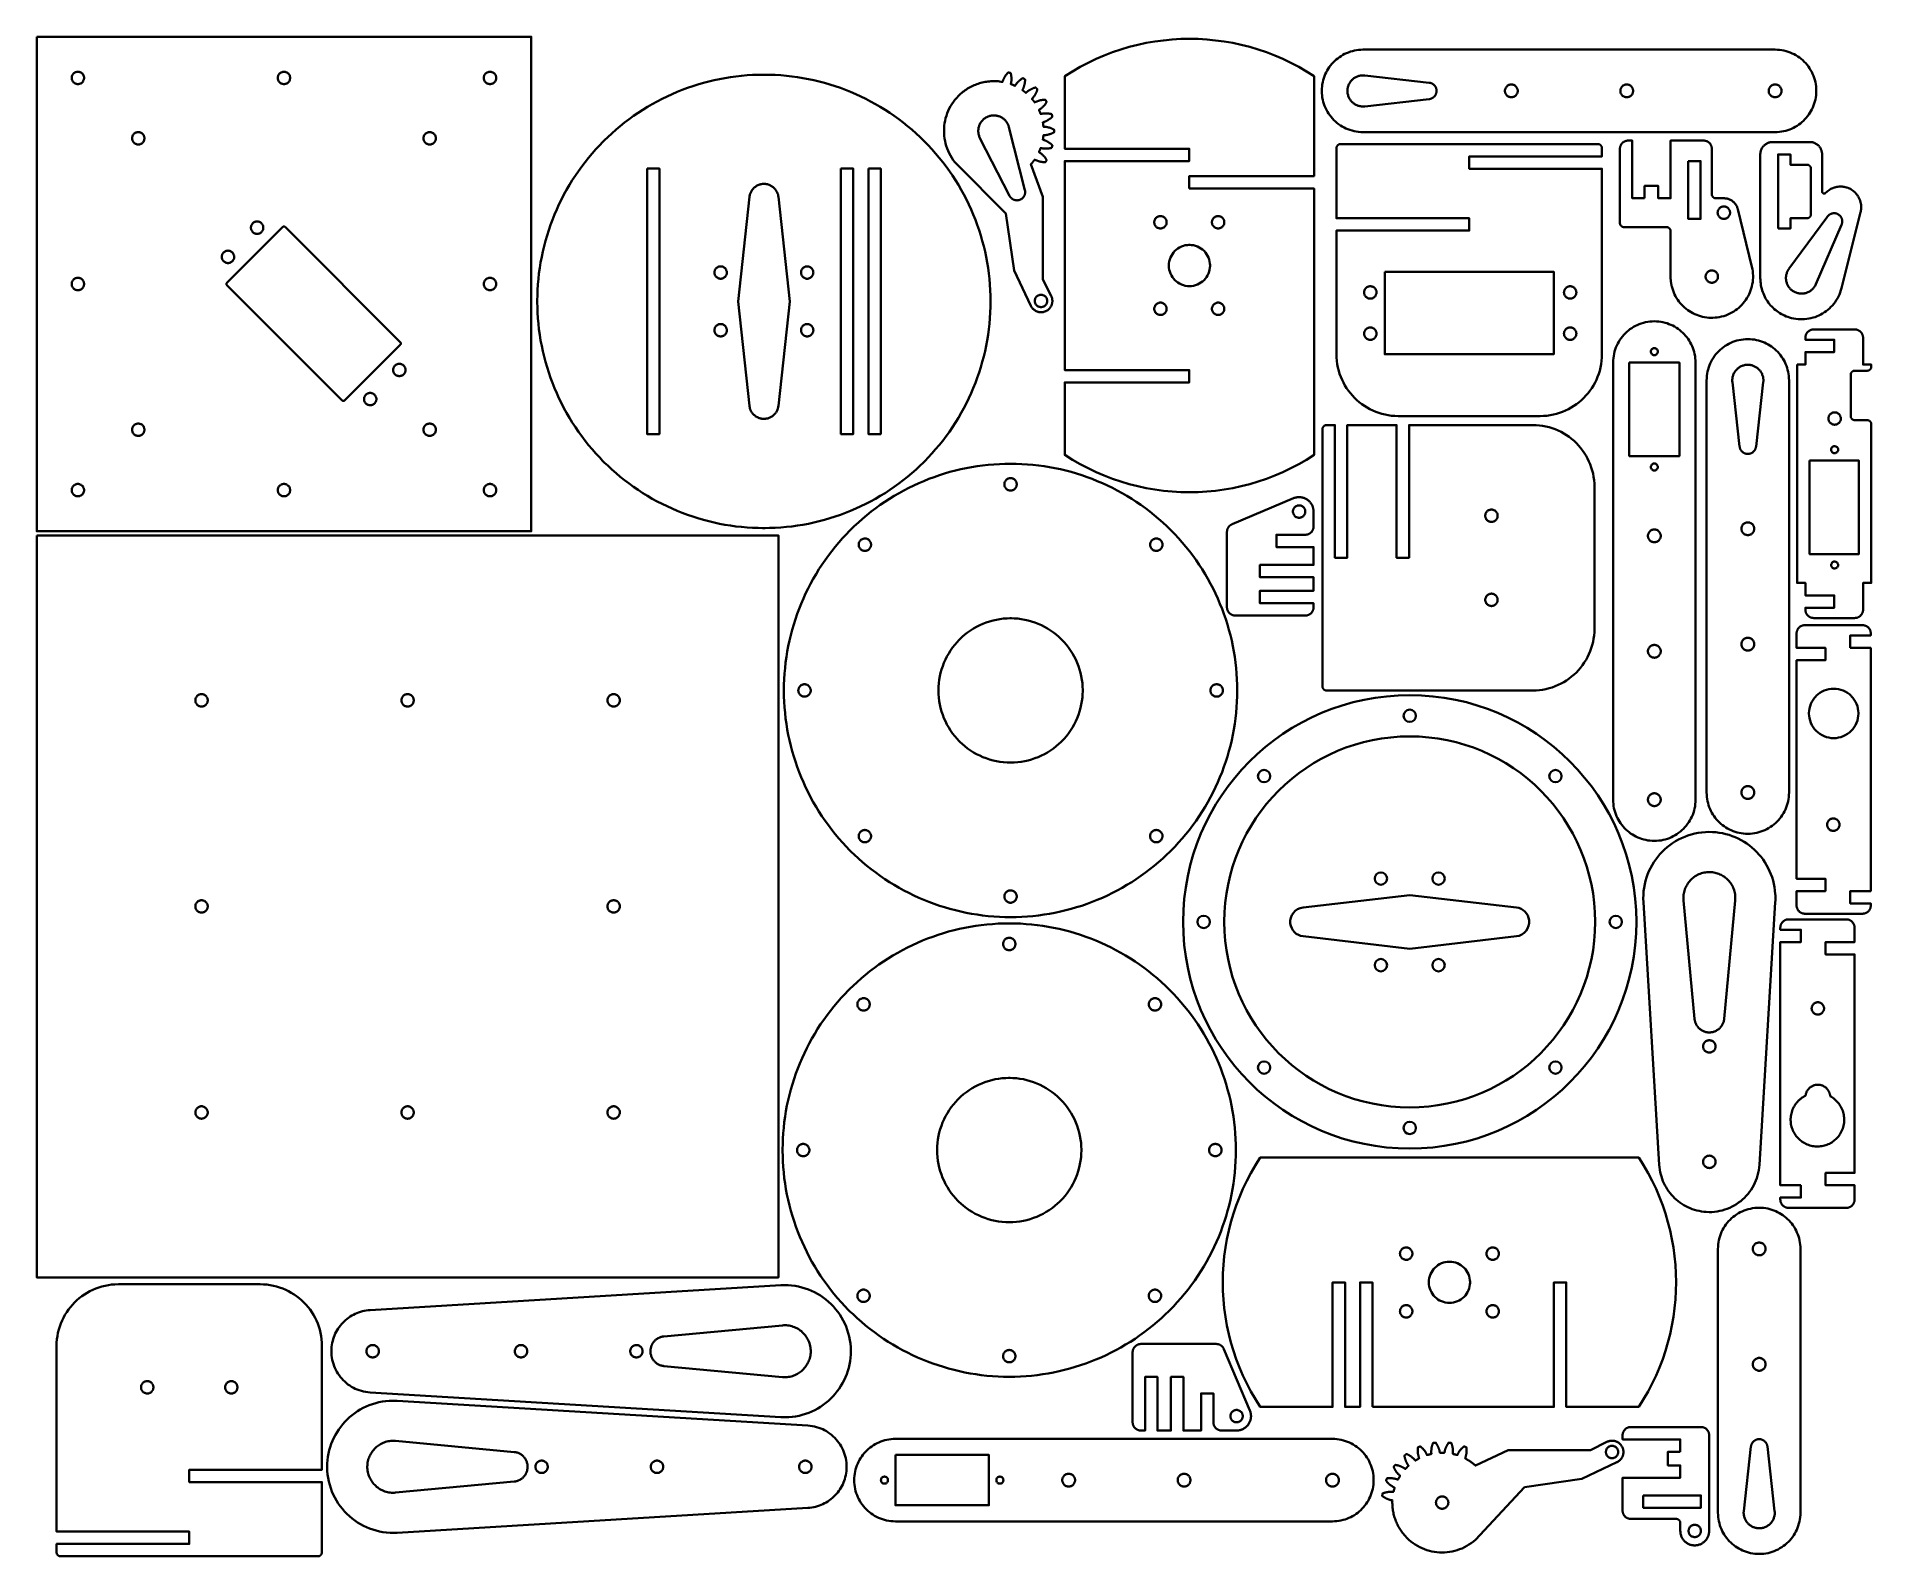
# Model space of a CAD drawing. Header units: millimetres. Extents: x 10 to 455, y -374 to -5.
import ezdxf

# ---------------------------------------------------------------- set-up
doc = ezdxf.new("R2010")
doc.units = ezdxf.units.MM
doc.header["$MEASUREMENT"] = 0
doc.layers.add('Layer 1', color=7, linetype='Continuous', lineweight=0)

msp = doc.modelspace()

# ---------------------------------------------------------------- linework, layer by layer
at = {"layer": 'Layer 1', "color": 1, "lineweight": 35}
for p, q in [((317.47, -216.36), (343.35, -213.36)), ((343.35, -213.36), (369.23, -216.36)), ((343.35, -226.36), (317.47, -223.36)), ((369.23, -223.36), (343.35, -226.36))]:
    msp.add_line(p, q, dxfattribs=at)
at = {"layer": 'Layer 1', "color": 7, "lineweight": 35}
for points in [[(10.17, -5.1), (130.17, -5.1), (130.17, -125.1), (10.17, -125.1), (10.17, -5.1)], [(289.86, -41.94), (320.16, -41.94), (320.16, -106.56), (318.3, -107.73), (316.42, -108.81), (314.5, -109.82), (312.55, -110.75), (310.58, -111.59), (308.58, -112.36), (306.56, -113.04), (304.52, -113.65), (302.46, -114.17), (300.39, -114.62), (298.31, -114.98), (296.22, -115.26), (294.12, -115.46), (292.01, -115.58), (289.91, -115.62), (287.8, -115.58), (285.69, -115.46), (283.6, -115.26), (281.5, -114.98), (279.42, -114.62), (277.35, -114.17), (275.29, -113.65), (273.25, -113.04), (271.24, -112.36), (269.24, -111.59), (267.26, -110.75), (265.32, -109.82), (263.4, -108.81), (261.51, -107.73), (259.66, -106.56), (259.66, -88.97), (289.86, -88.97), (289.86, -85.97), (259.66, -85.97), (259.66, -35.28), (289.86, -35.28), (289.86, -32.28), (259.66, -32.28), (259.66, -14.69), (261.51, -13.52), (263.4, -12.43), (265.32, -11.43), (267.26, -10.5), (269.24, -9.65), (271.24, -8.89), (273.25, -8.2), (275.29, -7.6), (277.35, -7.07), (279.42, -6.63), (281.5, -6.27), (283.6, -5.99), (285.69, -5.78), (287.8, -5.66), (289.91, -5.62), (292.01, -5.66), (294.12, -5.78), (296.22, -5.99), (298.31, -6.27), (300.39, -6.63), (302.46, -7.07), (304.52, -7.6), (306.56, -8.2), (308.58, -8.89), (310.58, -9.65), (312.55, -10.5), (314.5, -11.43), (316.42, -12.43), (318.3, -13.52), (320.16, -14.69), (320.16, -38.94), (289.86, -38.94), (289.86, -41.94)], [(332.01, -28.25), (331.46, -28.24), (330.92, -28.19), (330.39, -28.12), (329.86, -28.02), (329.35, -27.9), (328.85, -27.74), (328.36, -27.56), (327.88, -27.36), (327.41, -27.14), (326.96, -26.89), (326.53, -26.62), (326.1, -26.32), (325.7, -26.01), (325.31, -25.68), (324.94, -25.32), (324.59, -24.95), (324.25, -24.56), (323.94, -24.16), (323.65, -23.74), (323.38, -23.3), (323.13, -22.85), (322.9, -22.38), (322.7, -21.9), (322.52, -21.41), (322.37, -20.91), (322.24, -20.4), (322.14, -19.87), (322.07, -19.34), (322.02, -18.8), (322.01, -18.25), (322.02, -17.7), (322.07, -17.18), (322.14, -16.67), (322.23, -16.16), (322.35, -15.66), (322.49, -15.17), (322.66, -14.7), (322.85, -14.23), (323.06, -13.78), (323.3, -13.34), (323.55, -12.91), (323.83, -12.5), (324.12, -12.1), (324.44, -11.72), (324.77, -11.35), (325.12, -11), (325.49, -10.67), (325.87, -10.36), (326.27, -10.06), (326.68, -9.79), (327.11, -9.53), (327.55, -9.3), (328.01, -9.09), (328.47, -8.9), (328.95, -8.73), (329.44, -8.59), (329.93, -8.47), (330.44, -8.38), (330.96, -8.31), (331.48, -8.27), (332.01, -8.25), (432.01, -8.25), (432.56, -8.27), (433.1, -8.31), (433.63, -8.38), (434.15, -8.48), (434.67, -8.61), (435.17, -8.76), (435.66, -8.94), (436.14, -9.14), (436.6, -9.37), (437.06, -9.62), (437.49, -9.89), (437.92, -10.18), (438.32, -10.5), (438.71, -10.83), (439.08, -11.18), (439.43, -11.55), (439.77, -11.94), (440.08, -12.35), (440.37, -12.77), (440.64, -13.2), (440.89, -13.66), (441.12, -14.12), (441.32, -14.6), (441.5, -15.09), (441.65, -15.59), (441.78, -16.11), (441.88, -16.63), (441.95, -17.16), (441.99, -17.7), (442.01, -18.25), (441.99, -18.8), (441.95, -19.32), (441.89, -19.84), (441.79, -20.35), (441.67, -20.84), (441.53, -21.33), (441.36, -21.81), (441.17, -22.27), (440.96, -22.73), (440.72, -23.17), (440.47, -23.59), (440.19, -24.01), (439.89, -24.4), (439.58, -24.79), (439.25, -25.15), (438.9, -25.5), (438.53, -25.83), (438.15, -26.15), (437.75, -26.44), (437.33, -26.72), (436.91, -26.97), (436.47, -27.21), (436.01, -27.42), (435.55, -27.61), (435.07, -27.78), (434.58, -27.92), (434.08, -28.04), (433.58, -28.13), (433.06, -28.2), (432.54, -28.24), (432.01, -28.25), (332.01, -28.25)], [(186.64, -124.32), (186.3, -124.32), (185.28, -124.3), (183.91, -124.25), (182.56, -124.17), (181.2, -124.05), (179.86, -123.9), (178.52, -123.71), (177.19, -123.5), (175.86, -123.25), (174.54, -122.97), (173.24, -122.66), (171.94, -122.31), (170.64, -121.94), (169.37, -121.53), (168.1, -121.1), (166.84, -120.63), (165.59, -120.13), (164.36, -119.6), (163.14, -119.04), (161.93, -118.45), (160.74, -117.84), (159.56, -117.19), (158.4, -116.51), (157.26, -115.81), (156.13, -115.08), (155.01, -114.31), (153.92, -113.52), (152.84, -112.71), (151.78, -111.86), (150.75, -110.99), (149.73, -110.09), (148.73, -109.16), (147.99, -108.45), (147.75, -108.21), (147.51, -107.97), (146.8, -107.23), (145.87, -106.23), (144.97, -105.21), (144.1, -104.17), (143.25, -103.12), (142.43, -102.04), (141.64, -100.94), (140.88, -99.83), (140.15, -98.7), (139.44, -97.55), (138.77, -96.39), (138.12, -95.22), (137.5, -94.02), (136.91, -92.82), (136.36, -91.6), (135.83, -90.36), (135.33, -89.12), (134.86, -87.86), (134.42, -86.59), (134.02, -85.31), (133.64, -84.02), (133.3, -82.72), (132.99, -81.41), (132.71, -80.1), (132.46, -78.77), (132.24, -77.44), (132.06, -76.1), (131.91, -74.75), (131.79, -73.4), (131.71, -72.04), (131.66, -70.68), (131.64, -69.66), (131.64, -69.32), (131.64, -68.98), (131.66, -67.95), (131.71, -66.59), (131.79, -65.23), (131.91, -63.88), (132.06, -62.54), (132.24, -61.2), (132.46, -59.86), (132.71, -58.54), (132.99, -57.22), (133.3, -55.91), (133.64, -54.61), (134.02, -53.32), (134.42, -52.04), (134.86, -50.77), (135.33, -49.51), (135.83, -48.27), (136.36, -47.04), (136.91, -45.82), (137.5, -44.61), (138.12, -43.42), (138.77, -42.24), (139.44, -41.08), (140.15, -39.93), (140.88, -38.8), (141.64, -37.69), (142.43, -36.6), (143.25, -35.52), (144.1, -34.46), (144.97, -33.42), (145.87, -32.4), (146.8, -31.4), (147.51, -30.67), (147.75, -30.43), (147.99, -30.18), (148.73, -29.47), (149.73, -28.55), (150.75, -27.65), (151.78, -26.77), (152.84, -25.93), (153.92, -25.11), (155.01, -24.32), (156.13, -23.56), (157.26, -22.82), (158.4, -22.12), (159.56, -21.44), (160.74, -20.8), (161.93, -20.18), (163.14, -19.59), (164.36, -19.03), (165.59, -18.5), (166.84, -18), (168.1, -17.54), (169.37, -17.1), (170.64, -16.69), (171.94, -16.32), (173.24, -15.98), (174.54, -15.66), (175.86, -15.38), (177.19, -15.14), (178.52, -14.92), (179.86, -14.74), (181.2, -14.59), (182.56, -14.47), (183.91, -14.38), (185.28, -14.33), (186.3, -14.32), (186.64, -14.32), (186.98, -14.32), (188.01, -14.33), (189.37, -14.38), (190.73, -14.47), (192.08, -14.59), (193.42, -14.74), (194.76, -14.92), (196.1, -15.14), (197.42, -15.38), (198.74, -15.66), (200.05, -15.98), (201.35, -16.32), (202.64, -16.69), (203.92, -17.1), (205.19, -17.54), (206.44, -18), (207.69, -18.5), (208.92, -19.03), (210.14, -19.59), (211.35, -20.18), (212.54, -20.8), (213.72, -21.44), (214.88, -22.12), (216.03, -22.82), (217.16, -23.56), (218.27, -24.32), (219.36, -25.11), (220.44, -25.93), (221.5, -26.77), (222.54, -27.65), (223.56, -28.55), (224.55, -29.47), (225.29, -30.18), (225.53, -30.43), (225.77, -30.67), (226.49, -31.4), (227.41, -32.4), (228.31, -33.42), (229.19, -34.46), (230.03, -35.52), (230.85, -36.6), (231.64, -37.69), (232.4, -38.8), (233.13, -39.93), (233.84, -41.08), (234.51, -42.24), (235.16, -43.42), (235.78, -44.61), (236.37, -45.82), (236.93, -47.04), (237.45, -48.27), (237.95, -49.51), (238.42, -50.77), (238.86, -52.04), (239.26, -53.32), (239.64, -54.61), (239.98, -55.91), (240.29, -57.22), (240.57, -58.54), (240.82, -59.86), (241.04, -61.2), (241.22, -62.54), (241.37, -63.88), (241.49, -65.23), (241.57, -66.59), (241.62, -67.95), (241.64, -68.98), (241.64, -69.32), (241.64, -69.66), (241.62, -70.68), (241.57, -72.04), (241.49, -73.4), (241.37, -74.75), (241.22, -76.1), (241.04, -77.44), (240.82, -78.77), (240.57, -80.1), (240.29, -81.41), (239.98, -82.72), (239.64, -84.02), (239.26, -85.31), (238.86, -86.59), (238.42, -87.86), (237.95, -89.12), (237.45, -90.36), (236.93, -91.6), (236.37, -92.82), (235.78, -94.02), (235.16, -95.22), (234.51, -96.39), (233.84, -97.55), (233.13, -98.7), (232.4, -99.83), (231.64, -100.94), (230.85, -102.04), (230.03, -103.12), (229.19, -104.17), (228.31, -105.21), (227.41, -106.23), (226.49, -107.23), (225.77, -107.97), (225.53, -108.21), (225.29, -108.45), (224.55, -109.16), (223.56, -110.09), (222.54, -110.99), (221.5, -111.86), (220.44, -112.71), (219.36, -113.52), (218.27, -114.31), (217.16, -115.08), (216.03, -115.81), (214.88, -116.51), (213.72, -117.19), (212.54, -117.84), (211.35, -118.45), (210.14, -119.04), (208.92, -119.6), (207.69, -120.13), (206.44, -120.63), (205.19, -121.1), (203.92, -121.53), (202.64, -121.94), (201.35, -122.31), (200.05, -122.66), (198.74, -122.97), (197.42, -123.25), (196.1, -123.5), (194.76, -123.71), (193.42, -123.9), (192.08, -124.05), (190.73, -124.17), (189.37, -124.25), (188.01, -124.3), (186.98, -124.32), (186.64, -124.32)], [(233.43, -36.05), (233, -35.55), (232.6, -35.02), (232.24, -34.49), (231.91, -33.93), (231.61, -33.37), (231.34, -32.8), (231.1, -32.21), (230.9, -31.62), (230.73, -31.01), (230.59, -30.41), (230.48, -29.8), (230.4, -29.18), (230.36, -28.56), (230.34, -27.94), (230.36, -27.32), (230.41, -26.71), (230.49, -26.09), (230.6, -25.48), (230.74, -24.88), (230.92, -24.28), (231.12, -23.69), (231.36, -23.11), (231.63, -22.55), (231.93, -21.99), (232.25, -21.45), (232.61, -20.92), (233, -20.41), (233.43, -19.91), (233.88, -19.44), (234.36, -18.98), (234.64, -18.74), (234.92, -18.51), (235.2, -18.29), (235.49, -18.08), (235.78, -17.88), (236.08, -17.69), (236.38, -17.51), (236.69, -17.34), (237, -17.18), (237.32, -17.02), (237.64, -16.88), (237.96, -16.75), (238.29, -16.62), (238.62, -16.5), (238.95, -16.4), (239.29, -16.3), (239.63, -16.22), (239.97, -16.14), (240.32, -16.08), (240.66, -16.02), (241.01, -15.97), (241.36, -15.94), (241.71, -15.91), (242.07, -15.89), (242.42, -15.89), (242.77, -15.89), (243.13, -15.91), (243.48, -15.93), (243.84, -15.97), (244.19, -16.02), (244.54, -16.07), (244.57, -15.99), (244.6, -15.9), (244.63, -15.82), (244.66, -15.73), (244.69, -15.65), (244.72, -15.56), (244.76, -15.48), (244.79, -15.4), (244.83, -15.31), (244.87, -15.23), (244.91, -15.15), (244.95, -15.07), (245, -14.99), (245.04, -14.91), (245.09, -14.84), (245.13, -14.76), (245.18, -14.68), (245.23, -14.61), (245.28, -14.53), (245.33, -14.46), (245.39, -14.39), (245.44, -14.31), (245.5, -14.24), (245.55, -14.17), (245.61, -14.1), (245.67, -14.03), (245.73, -13.97), (245.79, -13.9), (245.85, -13.84), (245.92, -13.77), (245.94, -13.78), (245.96, -13.78), (246, -13.79), (246.02, -13.8), (246.06, -13.8), (246.1, -13.82), (246.14, -13.83), (246.18, -13.84), (246.2, -13.84), (246.22, -13.85), (246.24, -13.85), (246.28, -13.86), (246.3, -13.87), (246.32, -13.87), (246.34, -13.88), (246.36, -13.89), (246.4, -13.9), (246.42, -13.9), (246.44, -13.91), (246.48, -13.92), (246.52, -13.93), (246.54, -14.02), (246.56, -14.11), (246.58, -14.2), (246.6, -14.28), (246.62, -14.37), (246.63, -14.46), (246.65, -14.55), (246.66, -14.64), (246.67, -14.73), (246.68, -14.82), (246.69, -14.91), (246.69, -15), (246.7, -15.09), (246.7, -15.18), (246.7, -15.27), (246.7, -15.36), (246.7, -15.45), (246.7, -15.54), (246.7, -15.63), (246.69, -15.72), (246.69, -15.81), (246.68, -15.9), (246.67, -15.99), (246.65, -16.08), (246.64, -16.17), (246.63, -16.26), (246.61, -16.35), (246.59, -16.44), (246.57, -16.52), (246.55, -16.61), (246.59, -16.63), (246.62, -16.64), (246.66, -16.65), (246.69, -16.66), (246.72, -16.68), (246.76, -16.69), (246.79, -16.7), (246.82, -16.71), (246.86, -16.73), (246.89, -16.74), (246.93, -16.75), (246.96, -16.77), (246.99, -16.78), (247.03, -16.8), (247.06, -16.81), (247.09, -16.82), (247.13, -16.84), (247.16, -16.85), (247.19, -16.86), (247.22, -16.88), (247.26, -16.89), (247.29, -16.91), (247.32, -16.92), (247.36, -16.94), (247.39, -16.95), (247.42, -16.97), (247.46, -16.98), (247.49, -17), (247.52, -17.01), (247.55, -17.03), (247.6, -16.95), (247.65, -16.87), (247.7, -16.8), (247.75, -16.72), (247.81, -16.65), (247.86, -16.58), (247.92, -16.51), (247.97, -16.44), (248.03, -16.37), (248.09, -16.3), (248.15, -16.23), (248.21, -16.16), (248.27, -16.1), (248.33, -16.03), (248.4, -15.97), (248.46, -15.91), (248.53, -15.85), (248.6, -15.79), (248.66, -15.73), (248.73, -15.67), (248.8, -15.61), (248.87, -15.56), (248.95, -15.5), (249.02, -15.45), (249.09, -15.4), (249.17, -15.35), (249.24, -15.3), (249.32, -15.25), (249.4, -15.2), (249.48, -15.16), (249.49, -15.17), (249.51, -15.18), (249.57, -15.21), (249.58, -15.22), (249.62, -15.24), (249.64, -15.25), (249.66, -15.26), (249.68, -15.27), (249.69, -15.28), (249.71, -15.29), (249.73, -15.3), (249.75, -15.31), (249.76, -15.32), (249.78, -15.33), (249.8, -15.34), (249.82, -15.35), (249.84, -15.36), (249.87, -15.38), (249.89, -15.39), (249.91, -15.4), (249.94, -15.42), (249.98, -15.45), (250.01, -15.47), (250.01, -15.56), (250.01, -15.65), (250.01, -15.74), (250, -15.83), (250, -15.92), (249.99, -16.01), (249.98, -16.1), (249.97, -16.19), (249.95, -16.28), (249.94, -16.37), (249.93, -16.46), (249.91, -16.55), (249.89, -16.63), (249.87, -16.72), (249.85, -16.81), (249.83, -16.9), (249.8, -16.98), (249.78, -17.07), (249.75, -17.15), (249.72, -17.24), (249.69, -17.33), (249.66, -17.41), (249.63, -17.49), (249.59, -17.58), (249.55, -17.66), (249.52, -17.74), (249.48, -17.83), (249.44, -17.91), (249.4, -17.99), (249.35, -18.07), (249.39, -18.09), (249.41, -18.11), (249.44, -18.13), (249.47, -18.15), (249.5, -18.17), (249.53, -18.19), (249.56, -18.21), (249.59, -18.24), (249.62, -18.26), (249.65, -18.28), (249.68, -18.3), (249.71, -18.32), (249.73, -18.34), (249.76, -18.37), (249.79, -18.39), (249.82, -18.41), (249.85, -18.43), (249.88, -18.45), (249.91, -18.48), (249.93, -18.5), (249.96, -18.52), (249.99, -18.54), (250.02, -18.57), (250.05, -18.59), (250.07, -18.61), (250.1, -18.63), (250.13, -18.66), (250.16, -18.68), (250.19, -18.7), (250.21, -18.73), (250.28, -18.66), (250.35, -18.6), (250.42, -18.54), (250.49, -18.49), (250.55, -18.43), (250.63, -18.37), (250.7, -18.32), (250.77, -18.26), (250.84, -18.21), (250.92, -18.16), (250.99, -18.11), (251.07, -18.06), (251.15, -18.01), (251.22, -17.97), (251.3, -17.92), (251.38, -17.88), (251.46, -17.84), (251.54, -17.8), (251.62, -17.76), (251.7, -17.72), (251.79, -17.68), (251.87, -17.65), (251.95, -17.61), (252.04, -17.58), (252.12, -17.55), (252.21, -17.52), (252.29, -17.49), (252.38, -17.47), (252.47, -17.44), (252.56, -17.42), (252.57, -17.43), (252.58, -17.45), (252.61, -17.47), (252.63, -17.49), (252.66, -17.52), (252.67, -17.53), (252.69, -17.55), (252.7, -17.56), (252.72, -17.58), (252.73, -17.59), (252.75, -17.6), (252.76, -17.62), (252.79, -17.65), (252.81, -17.66), (252.82, -17.68), (252.83, -17.69), (252.85, -17.71), (252.89, -17.75), (252.91, -17.77), (252.92, -17.78), (252.94, -17.8), (252.95, -17.81), (252.97, -17.83), (252.98, -17.84), (252.99, -17.85), (252.97, -17.94), (252.94, -18.03), (252.92, -18.12), (252.89, -18.2), (252.86, -18.29), (252.83, -18.37), (252.8, -18.46), (252.76, -18.54), (252.73, -18.62), (252.69, -18.71), (252.65, -18.79), (252.61, -18.87), (252.57, -18.95), (252.53, -19.03), (252.49, -19.11), (252.44, -19.19), (252.4, -19.26), (252.35, -19.34), (252.3, -19.42), (252.25, -19.49), (252.2, -19.57), (252.15, -19.64), (252.09, -19.71), (252.04, -19.79), (251.98, -19.86), (251.93, -19.93), (251.87, -20), (251.81, -20.06), (251.75, -20.13), (251.69, -20.2), (251.71, -20.22), (251.73, -20.25), (251.75, -20.28), (251.78, -20.31), (251.8, -20.34), (251.82, -20.36), (251.84, -20.39), (251.87, -20.42), (251.89, -20.45), (251.91, -20.48), (251.94, -20.5), (251.96, -20.53), (251.98, -20.56), (252, -20.59), (252.02, -20.62), (252.04, -20.65), (252.07, -20.68), (252.09, -20.7), (252.11, -20.73), (252.13, -20.76), (252.15, -20.79), (252.18, -20.82), (252.2, -20.85), (252.22, -20.88), (252.24, -20.91), (252.26, -20.94), (252.28, -20.97), (252.3, -21), (252.32, -21.03), (252.34, -21.06), (252.42, -21.01), (252.5, -20.97), (252.58, -20.93), (252.67, -20.89), (252.75, -20.86), (252.83, -20.82), (252.92, -20.79), (253, -20.75), (253.08, -20.72), (253.17, -20.69), (253.26, -20.66), (253.34, -20.64), (253.43, -20.61), (253.51, -20.59), (253.6, -20.56), (253.69, -20.54), (253.78, -20.52), (253.87, -20.5), (253.95, -20.49), (254.04, -20.47), (254.13, -20.46), (254.22, -20.44), (254.31, -20.43), (254.4, -20.42), (254.49, -20.41), (254.58, -20.41), (254.67, -20.4), (254.76, -20.4), (254.85, -20.4), (254.94, -20.4), (254.97, -20.43), (254.99, -20.47), (255.01, -20.5), (255.02, -20.52), (255.03, -20.54), (255.04, -20.56), (255.05, -20.57), (255.06, -20.59), (255.07, -20.61), (255.08, -20.63), (255.09, -20.65), (255.11, -20.68), (255.12, -20.7), (255.13, -20.72), (255.14, -20.74), (255.15, -20.75), (255.16, -20.77), (255.17, -20.79), (255.19, -20.83), (255.2, -20.84), (255.21, -20.86), (255.22, -20.88), (255.23, -20.9), (255.24, -20.92), (255.25, -20.93), (255.21, -21.01), (255.16, -21.09), (255.11, -21.17), (255.06, -21.24), (255.01, -21.32), (254.96, -21.39), (254.91, -21.46), (254.85, -21.54), (254.8, -21.61), (254.74, -21.68), (254.68, -21.75), (254.62, -21.81), (254.56, -21.88), (254.5, -21.95), (254.44, -22.01), (254.38, -22.08), (254.31, -22.14), (254.25, -22.2), (254.18, -22.26), (254.11, -22.32), (254.04, -22.38), (253.97, -22.44), (253.9, -22.5), (253.83, -22.55), (253.76, -22.6), (253.69, -22.66), (253.61, -22.71), (253.54, -22.76), (253.46, -22.81), (253.38, -22.86), (253.4, -22.89), (253.41, -22.92), (253.43, -22.95), (253.44, -22.99), (253.46, -23.02), (253.47, -23.05), (253.49, -23.09), (253.5, -23.12), (253.52, -23.15), (253.53, -23.19), (253.54, -23.22), (253.56, -23.25), (253.57, -23.29), (253.59, -23.32), (253.6, -23.35), (253.62, -23.39), (253.63, -23.42), (253.64, -23.45), (253.66, -23.49), (253.67, -23.52), (253.68, -23.55), (253.7, -23.59), (253.71, -23.62), (253.72, -23.65), (253.74, -23.69), (253.75, -23.72), (253.76, -23.75), (253.77, -23.79), (253.78, -23.82), (253.8, -23.86), (253.89, -23.84), (253.97, -23.82), (254.06, -23.8), (254.15, -23.78), (254.24, -23.77), (254.33, -23.76), (254.42, -23.74), (254.51, -23.73), (254.6, -23.73), (254.69, -23.72), (254.78, -23.71), (254.87, -23.71), (254.96, -23.71), (255.05, -23.7), (255.14, -23.71), (255.23, -23.71), (255.32, -23.71), (255.41, -23.72), (255.5, -23.72), (255.59, -23.73), (255.68, -23.74), (255.77, -23.75), (255.86, -23.76), (255.95, -23.78), (256.04, -23.79), (256.13, -23.81), (256.22, -23.83), (256.3, -23.85), (256.39, -23.87), (256.48, -23.89), (256.49, -23.93), (256.5, -23.95), (256.5, -23.97), (256.51, -23.99), (256.51, -24.01), (256.53, -24.05), (256.53, -24.07), (256.54, -24.09), (256.54, -24.11), (256.55, -24.15), (256.56, -24.17), (256.56, -24.19), (256.57, -24.21), (256.57, -24.23), (256.58, -24.25), (256.58, -24.27), (256.59, -24.31), (256.6, -24.33), (256.6, -24.35), (256.61, -24.37), (256.62, -24.39), (256.62, -24.41), (256.63, -24.43), (256.63, -24.45), (256.64, -24.47), (256.64, -24.49), (256.58, -24.56), (256.51, -24.62), (256.44, -24.68), (256.38, -24.74), (256.31, -24.8), (256.24, -24.86), (256.17, -24.91), (256.1, -24.97), (256.03, -25.02), (255.95, -25.08), (255.88, -25.13), (255.8, -25.18), (255.73, -25.23), (255.65, -25.28), (255.57, -25.32), (255.5, -25.37), (255.42, -25.41), (255.34, -25.46), (255.26, -25.5), (255.18, -25.54), (255.1, -25.58), (255.01, -25.62), (254.93, -25.65), (254.85, -25.69), (254.76, -25.72), (254.68, -25.75), (254.59, -25.78), (254.51, -25.81), (254.42, -25.84), (254.33, -25.87), (254.34, -25.9), (254.35, -25.94), (254.35, -25.97), (254.36, -26.01), (254.37, -26.04), (254.37, -26.08), (254.38, -26.11), (254.38, -26.15), (254.39, -26.19), (254.39, -26.22), (254.4, -26.26), (254.4, -26.29), (254.41, -26.33), (254.41, -26.36), (254.42, -26.4), (254.42, -26.44), (254.43, -26.47), (254.43, -26.51), (254.44, -26.54), (254.44, -26.58), (254.44, -26.62), (254.45, -26.65), (254.45, -26.69), (254.46, -26.72), (254.46, -26.76), (254.46, -26.8), (254.47, -26.83), (254.47, -26.87), (254.47, -26.9), (254.48, -26.94), (254.57, -26.94), (254.66, -26.95), (254.75, -26.95), (254.84, -26.96), (254.93, -26.97), (255.02, -26.98), (255.11, -26.99), (255.2, -27), (255.29, -27.02), (255.38, -27.04), (255.46, -27.05), (255.55, -27.07), (255.64, -27.1), (255.73, -27.12), (255.81, -27.14), (255.9, -27.17), (255.99, -27.19), (256.07, -27.22), (256.16, -27.25), (256.24, -27.28), (256.33, -27.31), (256.41, -27.35), (256.49, -27.38), (256.58, -27.42), (256.66, -27.46), (256.74, -27.5), (256.82, -27.54), (256.9, -27.58), (256.98, -27.62), (257.06, -27.67), (257.06, -27.69), (257.06, -27.73), (257.06, -27.77), (257.06, -27.81), (257.06, -27.83), (257.06, -27.9), (257.06, -27.92), (257.06, -27.94), (257.06, -27.96), (257.06, -28), (257.06, -28.02), (257.06, -28.04), (257.06, -28.06), (257.06, -28.12), (257.06, -28.14), (257.06, -28.19), (257.06, -28.23), (257.06, -28.27), (257.06, -28.29), (256.98, -28.33), (256.9, -28.38), (256.82, -28.42), (256.74, -28.46), (256.66, -28.5), (256.58, -28.54), (256.49, -28.57), (256.41, -28.61), (256.33, -28.64), (256.24, -28.68), (256.16, -28.71), (256.07, -28.74), (255.99, -28.76), (255.9, -28.79), (255.81, -28.82), (255.73, -28.84), (255.64, -28.86), (255.55, -28.88), (255.46, -28.9), (255.38, -28.92), (255.29, -28.94), (255.2, -28.95), (255.11, -28.97), (255.02, -28.98), (254.93, -28.99), (254.84, -29), (254.75, -29), (254.66, -29.01), (254.57, -29.02), (254.48, -29.02), (254.47, -29.05), (254.47, -29.09), (254.47, -29.13), (254.46, -29.16), (254.46, -29.2), (254.46, -29.23), (254.45, -29.27), (254.45, -29.31), (254.44, -29.34), (254.44, -29.38), (254.44, -29.41), (254.43, -29.45), (254.43, -29.49), (254.42, -29.52), (254.42, -29.56), (254.41, -29.59), (254.41, -29.63), (254.4, -29.66), (254.4, -29.7), (254.39, -29.74), (254.39, -29.77), (254.38, -29.81), (254.38, -29.84), (254.37, -29.88), (254.37, -29.91), (254.36, -29.95), (254.35, -29.99), (254.35, -30.02), (254.34, -30.06), (254.33, -30.09), (254.42, -30.12), (254.51, -30.15), (254.59, -30.18), (254.68, -30.21), (254.76, -30.24), (254.85, -30.27), (254.93, -30.31), (255.01, -30.34), (255.1, -30.38), (255.18, -30.42), (255.26, -30.46), (255.34, -30.5), (255.42, -30.54), (255.5, -30.59), (255.57, -30.63), (255.65, -30.68), (255.73, -30.73), (255.8, -30.78), (255.88, -30.83), (255.95, -30.88), (256.03, -30.93), (256.1, -30.99), (256.17, -31.04), (256.24, -31.1), (256.31, -31.16), (256.38, -31.22), (256.44, -31.28), (256.51, -31.34), (256.58, -31.4), (256.64, -31.46), (256.64, -31.49), (256.63, -31.5), (256.63, -31.53), (256.62, -31.55), (256.62, -31.57), (256.61, -31.59), (256.6, -31.6), (256.59, -31.65), (256.59, -31.67), (256.58, -31.69), (256.58, -31.7), (256.57, -31.73), (256.57, -31.75), (256.56, -31.77), (256.56, -31.79), (256.55, -31.8), (256.54, -31.85), (256.54, -31.86), (256.53, -31.89), (256.53, -31.9), (256.51, -31.95), (256.51, -31.96), (256.5, -31.98), (256.5, -32), (256.49, -32.02), (256.48, -32.06), (256.39, -32.09), (256.3, -32.11), (256.22, -32.13), (256.13, -32.15), (256.04, -32.16), (255.95, -32.18), (255.86, -32.19), (255.77, -32.21), (255.68, -32.22), (255.59, -32.23), (255.5, -32.24), (255.41, -32.24), (255.32, -32.25), (255.23, -32.25), (255.14, -32.25), (255.05, -32.25), (254.96, -32.25), (254.87, -32.25), (254.78, -32.25), (254.69, -32.24), (254.6, -32.23), (254.51, -32.22), (254.42, -32.21), (254.33, -32.2), (254.24, -32.19), (254.15, -32.17), (254.06, -32.16), (253.97, -32.14), (253.89, -32.12), (253.8, -32.1), (253.78, -32.14), (253.77, -32.17), (253.76, -32.2), (253.75, -32.24), (253.74, -32.27), (253.72, -32.3), (253.71, -32.34), (253.7, -32.37), (253.68, -32.4), (253.67, -32.44), (253.66, -32.47), (253.64, -32.5), (253.63, -32.54), (253.62, -32.57), (253.6, -32.61), (253.59, -32.64), (253.57, -32.67), (253.56, -32.7), (253.54, -32.74), (253.53, -32.77), (253.52, -32.8), (253.5, -32.84), (253.49, -32.87), (253.47, -32.9), (253.46, -32.94), (253.44, -32.97), (253.43, -33), (253.41, -33.04), (253.4, -33.07), (253.38, -33.1), (253.46, -33.15), (253.54, -33.2), (253.61, -33.25), (253.69, -33.3), (253.76, -33.35), (253.83, -33.41), (253.9, -33.46), (253.97, -33.52), (254.04, -33.58), (254.11, -33.63), (254.18, -33.69), (254.25, -33.75), (254.31, -33.82), (254.38, -33.88), (254.44, -33.94), (254.5, -34.01), (254.56, -34.08), (254.62, -34.14), (254.68, -34.21), (254.74, -34.28), (254.8, -34.35), (254.85, -34.42), (254.91, -34.49), (254.96, -34.57), (255.01, -34.64), (255.06, -34.72), (255.11, -34.79), (255.16, -34.87), (255.21, -34.95), (255.25, -35.02), (255.24, -35.04), (255.23, -35.06), (255.22, -35.08), (255.21, -35.1), (255.2, -35.11), (255.19, -35.13), (255.16, -35.19), (255.15, -35.2), (255.14, -35.22), (255.13, -35.24), (255.12, -35.26), (255.11, -35.28), (255.09, -35.31), (255.08, -35.33), (255.07, -35.35), (255.06, -35.37), (255.05, -35.38), (255.04, -35.4), (255.03, -35.42), (255.02, -35.44), (255.01, -35.45), (254.99, -35.49), (254.97, -35.53), (254.94, -35.56), (254.85, -35.56), (254.76, -35.56), (254.67, -35.55), (254.58, -35.55), (254.49, -35.54), (254.4, -35.54), (254.31, -35.53), (254.22, -35.51), (254.13, -35.5), (254.04, -35.49), (253.95, -35.47), (253.87, -35.45), (253.78, -35.44), (253.69, -35.42), (253.6, -35.4), (253.51, -35.37), (253.43, -35.35), (253.34, -35.32), (253.26, -35.3), (253.17, -35.27), (253.08, -35.24), (253, -35.2), (252.92, -35.17), (252.83, -35.14), (252.75, -35.1), (252.67, -35.06), (252.58, -35.03), (252.5, -34.99), (252.42, -34.95), (252.34, -34.9), (252.32, -34.94), (252.29, -34.98), (252.26, -35.02), (252.23, -35.06), (252.2, -35.1), (252.17, -35.14), (252.14, -35.18), (252.11, -35.22), (252.08, -35.26), (252.05, -35.3), (252.03, -35.34), (251.99, -35.38), (251.97, -35.41), (251.94, -35.45), (251.9, -35.49), (251.87, -35.53), (251.84, -35.57), (251.81, -35.6), (251.78, -35.64), (251.75, -35.68), (251.72, -35.72), (251.69, -35.76), (251.66, -35.79), (251.63, -35.83), (251.59, -35.87), (251.56, -35.9), (251.53, -35.94), (251.5, -35.98), (251.46, -36.01), (251.43, -36.05), (254.34, -43.98), (254.34, -63.98), (256.34, -67.98), (256.41, -68.12), (256.46, -68.25), (256.51, -68.39), (256.55, -68.54), (256.58, -68.68), (256.61, -68.82), (256.62, -68.96), (256.63, -69.1), (256.63, -69.25), (256.63, -69.39), (256.62, -69.53), (256.59, -69.67), (256.57, -69.81), (256.53, -69.94), (256.49, -70.08), (256.44, -70.21), (256.39, -70.34), (256.33, -70.47), (256.26, -70.59), (256.19, -70.71), (256.11, -70.83), (256.02, -70.94), (255.93, -71.05), (255.83, -71.15), (255.72, -71.25), (255.61, -71.35), (255.5, -71.44), (255.37, -71.52), (255.25, -71.6), (255.11, -71.67), (254.98, -71.73), (254.84, -71.79), (254.71, -71.83), (254.57, -71.87), (254.44, -71.9), (254.3, -71.93), (254.16, -71.95), (254.02, -71.96), (253.88, -71.96), (253.75, -71.96), (253.61, -71.95), (253.47, -71.93), (253.34, -71.9), (253.21, -71.87), (253.08, -71.84), (252.95, -71.8), (252.82, -71.75), (252.7, -71.69), (252.57, -71.63), (252.46, -71.56), (252.34, -71.49), (252.23, -71.41), (252.12, -71.32), (252.02, -71.23), (251.92, -71.13), (251.82, -71.03), (251.73, -70.92), (251.65, -70.81), (251.57, -70.69), (251.49, -70.57), (251.42, -70.44), (251.42, -70.44), (251.42, -70.44), (251.42, -70.43), (251.42, -70.43), (251.42, -70.43), (251.42, -70.43), (251.42, -70.43), (251.42, -70.43), (251.42, -70.42), (251.41, -70.42), (251.41, -70.42), (251.41, -70.42), (251.41, -70.41), (251.41, -70.41), (251.41, -70.41), (251.41, -70.41), (251.41, -70.41), (251.41, -70.4), (251.4, -70.4), (251.4, -70.4), (251.4, -70.4), (251.4, -70.4), (251.4, -70.39), (251.4, -70.39), (251.4, -70.39), (251.4, -70.39), (247.34, -61.84), (245.34, -47.98), (233.43, -36.05)], [(389.98, -32.14), (389.98, -32.09), (389.98, -32.03), (389.97, -31.98), (389.96, -31.93), (389.95, -31.88), (389.93, -31.83), (389.91, -31.78), (389.89, -31.73), (389.87, -31.68), (389.84, -31.64), (389.82, -31.6), (389.79, -31.55), (389.76, -31.51), (389.72, -31.47), (389.69, -31.44), (389.65, -31.4), (389.61, -31.37), (389.57, -31.34), (389.53, -31.31), (389.49, -31.28), (389.44, -31.25), (389.39, -31.23), (389.35, -31.21), (389.3, -31.19), (389.25, -31.18), (389.2, -31.17), (389.14, -31.16), (389.09, -31.15), (389.04, -31.15), (388.98, -31.14), (326.58, -31.14), (326.53, -31.15), (326.47, -31.15), (326.42, -31.16), (326.37, -31.17), (326.32, -31.18), (326.27, -31.19), (326.22, -31.21), (326.17, -31.23), (326.12, -31.25), (326.08, -31.28), (326.03, -31.31), (325.99, -31.34), (325.95, -31.37), (325.91, -31.4), (325.87, -31.44), (325.84, -31.47), (325.81, -31.51), (325.77, -31.55), (325.74, -31.6), (325.72, -31.64), (325.69, -31.68), (325.67, -31.73), (325.65, -31.78), (325.63, -31.83), (325.62, -31.88), (325.6, -31.93), (325.59, -31.98), (325.59, -32.03), (325.58, -32.09), (325.58, -32.14), (325.58, -49.14), (357.78, -49.14), (357.78, -52.14), (325.58, -52.14), (325.58, -82.14), (325.6, -82.97), (325.67, -83.78), (325.78, -84.58), (325.93, -85.36), (326.12, -86.13), (326.35, -86.88), (326.61, -87.62), (326.92, -88.34), (327.26, -89.04), (327.63, -89.71), (328.04, -90.37), (328.48, -91), (328.95, -91.61), (329.45, -92.19), (329.98, -92.75), (330.53, -93.28), (331.11, -93.78), (331.72, -94.25), (332.36, -94.69), (333.01, -95.1), (333.69, -95.47), (334.39, -95.81), (335.1, -96.11), (335.84, -96.38), (336.59, -96.61), (337.36, -96.8), (338.15, -96.95), (338.95, -97.05), (339.76, -97.12), (340.58, -97.14), (374.98, -97.14), (375.8, -97.12), (376.62, -97.05), (377.41, -96.95), (378.2, -96.8), (378.97, -96.61), (379.72, -96.38), (380.46, -96.11), (381.18, -95.81), (381.88, -95.47), (382.55, -95.1), (383.21, -94.69), (383.84, -94.25), (384.45, -93.78), (385.03, -93.28), (385.59, -92.75), (386.12, -92.19), (386.62, -91.61), (387.09, -91), (387.53, -90.37), (387.93, -89.71), (388.31, -89.04), (388.65, -88.34), (388.95, -87.62), (389.22, -86.88), (389.45, -86.13), (389.64, -85.36), (389.78, -84.58), (389.89, -83.78), (389.96, -82.97), (389.98, -82.14), (389.98, -37.14), (357.78, -37.14), (357.78, -34.14), (389.98, -34.14), (389.98, -32.14)], [(400.35, -44.3), (397.35, -44.3), (397.35, -30.3), (396.35, -30.3), (396.24, -30.31), (396.14, -30.32), (396.03, -30.33), (395.93, -30.35), (395.82, -30.38), (395.72, -30.41), (395.62, -30.44), (395.53, -30.48), (395.44, -30.53), (395.34, -30.58), (395.26, -30.63), (395.17, -30.69), (395.09, -30.75), (395.01, -30.82), (394.94, -30.89), (394.87, -30.96), (394.8, -31.04), (394.74, -31.12), (394.68, -31.21), (394.63, -31.29), (394.58, -31.38), (394.53, -31.48), (394.49, -31.57), (394.46, -31.67), (394.43, -31.77), (394.4, -31.87), (394.38, -31.98), (394.37, -32.09), (394.36, -32.19), (394.35, -32.3), (394.35, -50.3), (394.35, -50.36), (394.36, -50.41), (394.37, -50.47), (394.38, -50.52), (394.39, -50.57), (394.4, -50.62), (394.42, -50.67), (394.44, -50.72), (394.47, -50.76), (394.49, -50.81), (394.52, -50.85), (394.55, -50.89), (394.58, -50.94), (394.61, -50.97), (394.65, -51.01), (394.68, -51.05), (394.72, -51.08), (394.76, -51.11), (394.81, -51.14), (394.85, -51.17), (394.89, -51.19), (394.94, -51.21), (394.99, -51.24), (395.04, -51.25), (395.09, -51.27), (395.14, -51.28), (395.19, -51.29), (395.24, -51.3), (395.3, -51.3), (395.35, -51.3), (405.65, -51.3), (405.71, -51.3), (405.76, -51.31), (405.82, -51.32), (405.87, -51.33), (405.92, -51.34), (405.97, -51.35), (406.02, -51.37), (406.07, -51.39), (406.11, -51.42), (406.16, -51.44), (406.2, -51.47), (406.24, -51.5), (406.28, -51.53), (406.32, -51.56), (406.36, -51.6), (406.4, -51.63), (406.43, -51.67), (406.46, -51.71), (406.49, -51.75), (406.52, -51.8), (406.54, -51.84), (406.56, -51.89), (406.58, -51.94), (406.6, -51.99), (406.62, -52.04), (406.63, -52.09), (406.64, -52.14), (406.65, -52.2), (406.65, -52.25), (406.65, -52.3), (406.65, -63.3), (406.65, -63.38), (406.65, -63.46), (406.66, -63.54), (406.66, -63.61), (406.66, -63.69), (406.66, -63.77), (406.67, -63.84), (406.67, -63.92), (406.68, -64), (406.68, -64.07), (406.69, -64.15), (406.7, -64.23), (406.7, -64.3), (406.71, -64.38), (406.72, -64.46), (406.73, -64.53), (406.74, -64.61), (406.75, -64.68), (406.76, -64.76), (406.77, -64.84), (406.78, -64.91), (406.8, -64.99), (406.81, -65.06), (406.82, -65.14), (406.84, -65.22), (406.85, -65.29), (406.87, -65.37), (406.89, -65.44), (406.9, -65.52), (406.92, -65.59), (406.94, -65.67), (407.08, -66.18), (407.24, -66.68), (407.43, -67.16), (407.64, -67.63), (407.87, -68.09), (408.12, -68.53), (408.4, -68.95), (408.69, -69.36), (409.01, -69.75), (409.34, -70.12), (409.69, -70.48), (410.05, -70.82), (410.43, -71.13), (410.83, -71.43), (411.24, -71.71), (411.66, -71.97), (412.09, -72.2), (412.54, -72.42), (413, -72.61), (413.46, -72.78), (413.94, -72.93), (414.42, -73.05), (414.91, -73.15), (415.41, -73.23), (415.91, -73.28), (416.42, -73.3), (416.93, -73.3), (417.44, -73.27), (417.96, -73.22), (418.48, -73.14), (419.02, -73.02), (419.55, -72.88), (420.06, -72.71), (420.56, -72.51), (421.05, -72.29), (421.52, -72.05), (421.97, -71.78), (422.4, -71.49), (422.82, -71.18), (423.22, -70.85), (423.6, -70.5), (423.96, -70.13), (424.3, -69.75), (424.62, -69.35), (424.92, -68.93), (425.19, -68.5), (425.45, -68.06), (425.68, -67.6), (425.89, -67.14), (426.08, -66.66), (426.24, -66.17), (426.37, -65.67), (426.48, -65.16), (426.57, -64.65), (426.62, -64.13), (426.65, -63.61), (426.65, -63.08), (426.63, -62.55), (426.57, -62.01), (426.49, -61.48), (426.37, -60.94), (422.98, -46.98), (422.93, -46.82), (422.89, -46.67), (422.83, -46.52), (422.77, -46.38), (422.7, -46.23), (422.63, -46.1), (422.55, -45.96), (422.47, -45.83), (422.38, -45.71), (422.28, -45.59), (422.18, -45.47), (422.08, -45.36), (421.97, -45.25), (421.85, -45.15), (421.74, -45.05), (421.61, -44.96), (421.49, -44.87), (421.36, -44.79), (421.23, -44.72), (421.09, -44.65), (420.95, -44.58), (420.8, -44.53), (420.66, -44.48), (420.51, -44.43), (420.36, -44.39), (420.21, -44.36), (420.05, -44.34), (419.89, -44.32), (419.74, -44.31), (419.57, -44.3), (417.65, -44.3), (417.6, -44.3), (417.54, -44.3), (417.49, -44.29), (417.44, -44.28), (417.39, -44.27), (417.34, -44.25), (417.29, -44.24), (417.24, -44.21), (417.19, -44.19), (417.15, -44.17), (417.11, -44.14), (417.06, -44.11), (417.02, -44.08), (416.98, -44.05), (416.95, -44.01), (416.91, -43.97), (416.88, -43.94), (416.85, -43.89), (416.82, -43.85), (416.79, -43.81), (416.77, -43.76), (416.74, -43.72), (416.72, -43.67), (416.7, -43.62), (416.69, -43.57), (416.68, -43.52), (416.67, -43.47), (416.66, -43.41), (416.66, -43.36), (416.65, -43.3), (416.65, -32.3), (416.65, -32.19), (416.64, -32.09), (416.63, -31.98), (416.61, -31.87), (416.58, -31.77), (416.55, -31.67), (416.52, -31.57), (416.48, -31.48), (416.43, -31.38), (416.38, -31.29), (416.33, -31.21), (416.27, -31.12), (416.2, -31.04), (416.14, -30.96), (416.07, -30.89), (415.99, -30.82), (415.92, -30.75), (415.83, -30.69), (415.75, -30.63), (415.66, -30.58), (415.57, -30.53), (415.48, -30.48), (415.38, -30.44), (415.29, -30.41), (415.19, -30.38), (415.08, -30.35), (414.98, -30.33), (414.87, -30.32), (414.76, -30.31), (414.65, -30.3), (406.65, -30.3), (406.65, -44.3), (403.65, -44.3), (403.65, -41.3), (400.35, -41.3), (400.35, -44.3)], [(431.42, -30.66), (431.26, -30.66), (431.09, -30.68), (430.93, -30.7), (430.78, -30.73), (430.62, -30.77), (430.47, -30.81), (430.32, -30.87), (430.18, -30.93), (430.04, -30.99), (429.91, -31.07), (429.78, -31.15), (429.65, -31.24), (429.53, -31.33), (429.41, -31.43), (429.3, -31.54), (429.19, -31.65), (429.09, -31.77), (429, -31.89), (428.91, -32.01), (428.83, -32.15), (428.75, -32.28), (428.69, -32.42), (428.63, -32.56), (428.57, -32.71), (428.53, -32.86), (428.49, -33.02), (428.46, -33.17), (428.44, -33.33), (428.42, -33.5), (428.42, -33.66), (428.42, -63.66), (428.43, -64.1), (428.46, -64.54), (428.51, -64.97), (428.57, -65.4), (428.65, -65.82), (428.76, -66.24), (428.88, -66.65), (429.01, -67.05), (429.16, -67.44), (429.33, -67.83), (429.51, -68.21), (429.71, -68.58), (429.93, -68.94), (430.16, -69.29), (430.4, -69.64), (430.66, -69.97), (430.93, -70.29), (431.22, -70.6), (431.51, -70.89), (431.82, -71.18), (432.15, -71.45), (432.48, -71.71), (432.83, -71.95), (433.18, -72.18), (433.55, -72.4), (433.93, -72.6), (434.32, -72.78), (434.72, -72.95), (435.12, -73.1), (435.54, -73.24), (435.98, -73.36), (436.52, -73.48), (437.05, -73.57), (437.59, -73.63), (438.12, -73.66), (438.65, -73.66), (439.17, -73.63), (439.69, -73.58), (440.2, -73.5), (440.71, -73.4), (441.21, -73.26), (441.7, -73.11), (442.18, -72.93), (442.65, -72.72), (443.11, -72.49), (443.55, -72.24), (443.99, -71.97), (444.4, -71.67), (444.81, -71.35), (445.19, -71.02), (445.56, -70.66), (445.91, -70.28), (446.25, -69.89), (446.56, -69.47), (446.85, -69.04), (447.12, -68.59), (447.37, -68.12), (447.6, -67.64), (447.79, -67.14), (447.97, -66.63), (448.12, -66.1), (452.75, -47.67), (452.79, -47.5), (452.82, -47.33), (452.85, -47.16), (452.87, -46.99), (452.89, -46.82), (452.9, -46.65), (452.9, -46.48), (452.9, -46.31), (452.89, -46.14), (452.88, -45.97), (452.86, -45.81), (452.84, -45.64), (452.81, -45.47), (452.77, -45.31), (452.73, -45.15), (452.68, -44.98), (452.63, -44.82), (452.57, -44.67), (452.51, -44.51), (452.44, -44.36), (452.37, -44.2), (452.29, -44.05), (452.21, -43.91), (452.12, -43.76), (452.02, -43.62), (451.92, -43.48), (451.82, -43.35), (451.71, -43.21), (451.6, -43.08), (451.48, -42.96), (451.35, -42.83), (451.15, -42.65), (450.94, -42.48), (450.72, -42.32), (450.49, -42.18), (450.27, -42.04), (450.03, -41.93), (449.79, -41.82), (449.55, -41.73), (449.3, -41.65), (449.05, -41.59), (448.8, -41.53), (448.55, -41.49), (448.29, -41.47), (448.04, -41.45), (447.78, -41.45), (447.53, -41.47), (447.27, -41.49), (447.02, -41.53), (446.77, -41.58), (446.52, -41.65), (446.27, -41.73), (446.03, -41.82), (445.79, -41.92), (445.56, -42.04), (445.33, -42.16), (445.11, -42.31), (444.89, -42.46), (444.68, -42.63), (444.48, -42.81), (444.28, -43), (444.26, -43.02), (444.24, -43.04), (444.22, -43.06), (444.2, -43.07), (444.18, -43.09), (444.15, -43.1), (444.13, -43.11), (444.11, -43.12), (444.08, -43.13), (444.06, -43.14), (444.03, -43.15), (444.01, -43.15), (443.98, -43.15), (443.96, -43.16), (443.93, -43.16), (443.91, -43.16), (443.88, -43.16), (443.86, -43.15), (443.83, -43.15), (443.8, -43.15), (443.78, -43.14), (443.76, -43.13), (443.73, -43.12), (443.71, -43.11), (443.68, -43.1), (443.66, -43.09), (443.64, -43.07), (443.62, -43.06), (443.6, -43.04), (443.58, -43.02), (443.57, -43.01), (443.56, -43), (443.55, -42.99), (443.54, -42.98), (443.53, -42.97), (443.52, -42.96), (443.51, -42.95), (443.51, -42.94), (443.5, -42.93), (443.49, -42.92), (443.49, -42.91), (443.48, -42.9), (443.47, -42.89), (443.47, -42.87), (443.46, -42.86), (443.46, -42.85), (443.45, -42.84), (443.45, -42.83), (443.44, -42.81), (443.44, -42.8), (443.44, -42.79), (443.43, -42.78), (443.43, -42.76), (443.43, -42.75), (443.43, -42.74), (443.42, -42.72), (443.42, -42.71), (443.42, -42.7), (443.42, -42.69), (443.42, -42.67), (443.42, -42.66), (443.42, -33.66), (443.42, -33.5), (443.4, -33.33), (443.38, -33.17), (443.35, -33.02), (443.31, -32.86), (443.27, -32.71), (443.21, -32.56), (443.15, -32.42), (443.08, -32.28), (443.01, -32.15), (442.93, -32.01), (442.84, -31.89), (442.75, -31.77), (442.65, -31.65), (442.54, -31.54), (442.43, -31.43), (442.31, -31.33), (442.19, -31.24), (442.07, -31.15), (441.93, -31.07), (441.8, -30.99), (441.66, -30.93), (441.52, -30.87), (441.37, -30.81), (441.22, -30.77), (441.06, -30.73), (440.91, -30.7), (440.75, -30.68), (440.58, -30.66), (440.42, -30.66), (431.42, -30.66)], [(392.71, -84.16), (392.72, -83.61), (392.77, -83.07), (392.84, -82.53), (392.94, -82.01), (393.07, -81.5), (393.22, -81), (393.4, -80.5), (393.6, -80.03), (393.83, -79.56), (394.07, -79.11), (394.34, -78.67), (394.64, -78.25), (394.95, -77.84), (395.28, -77.46), (395.64, -77.09), (396.01, -76.73), (396.4, -76.4), (396.8, -76.09), (397.22, -75.79), (397.66, -75.52), (398.11, -75.27), (398.58, -75.05), (399.06, -74.84), (399.55, -74.67), (400.05, -74.51), (400.56, -74.39), (401.09, -74.29), (401.62, -74.21), (402.16, -74.17), (402.71, -74.16), (403.26, -74.17), (403.78, -74.21), (404.29, -74.28), (404.8, -74.38), (405.3, -74.5), (405.79, -74.64), (406.26, -74.81), (406.73, -75), (407.18, -75.21), (407.62, -75.44), (408.05, -75.7), (408.46, -75.98), (408.86, -76.27), (409.24, -76.59), (409.61, -76.92), (409.96, -77.27), (410.29, -77.64), (410.6, -78.02), (410.9, -78.42), (411.17, -78.83), (411.43, -79.26), (411.66, -79.7), (411.88, -80.15), (412.06, -80.62), (412.23, -81.1), (412.37, -81.58), (412.49, -82.08), (412.59, -82.59), (412.65, -83.1), (412.69, -83.63), (412.71, -84.16), (412.71, -190.21), (412.69, -190.75), (412.65, -191.3), (412.58, -191.83), (412.48, -192.35), (412.35, -192.86), (412.2, -193.37), (412.02, -193.86), (411.82, -194.34), (411.59, -194.8), (411.34, -195.25), (411.07, -195.69), (410.78, -196.11), (410.47, -196.52), (410.13, -196.91), (409.78, -197.28), (409.41, -197.63), (409.02, -197.96), (408.61, -198.28), (408.19, -198.57), (407.76, -198.84), (407.3, -199.09), (406.84, -199.32), (406.36, -199.52), (405.87, -199.7), (405.37, -199.85), (404.85, -199.98), (404.33, -200.08), (403.8, -200.15), (403.26, -200.19), (402.71, -200.21), (402.16, -200.19), (401.64, -200.15), (401.12, -200.08), (400.62, -199.99), (400.12, -199.87), (399.63, -199.72), (399.15, -199.56), (398.69, -199.37), (398.24, -199.15), (397.79, -198.92), (397.37, -198.66), (396.96, -198.39), (396.56, -198.09), (396.18, -197.78), (395.81, -197.44), (395.46, -197.09), (395.13, -196.73), (394.81, -196.34), (394.52, -195.95), (394.24, -195.53), (393.99, -195.1), (393.75, -194.66), (393.54, -194.21), (393.35, -193.74), (393.19, -193.27), (393.04, -192.78), (392.92, -192.28), (392.83, -191.78), (392.76, -191.26), (392.72, -190.74), (392.71, -190.21), (392.71, -84.16)], [(415.4, -88.48), (415.41, -87.93), (415.45, -87.39), (415.53, -86.85), (415.63, -86.33), (415.75, -85.82), (415.91, -85.31), (416.08, -84.82), (416.29, -84.35), (416.51, -83.88), (416.76, -83.43), (417.03, -82.99), (417.33, -82.57), (417.64, -82.16), (417.97, -81.78), (418.33, -81.4), (418.7, -81.05), (419.08, -80.72), (419.49, -80.4), (419.91, -80.11), (420.35, -79.84), (420.8, -79.59), (421.27, -79.37), (421.74, -79.16), (422.24, -78.99), (422.74, -78.83), (423.25, -78.71), (423.77, -78.61), (424.31, -78.53), (424.85, -78.49), (425.4, -78.48), (425.94, -78.49), (426.47, -78.53), (426.98, -78.6), (427.49, -78.7), (427.99, -78.81), (428.47, -78.96), (428.95, -79.13), (429.42, -79.32), (429.87, -79.53), (430.31, -79.76), (430.74, -80.02), (431.15, -80.3), (431.55, -80.59), (431.93, -80.9), (432.3, -81.24), (432.65, -81.59), (432.98, -81.95), (433.29, -82.34), (433.59, -82.74), (433.86, -83.15), (434.12, -83.58), (434.35, -84.02), (434.56, -84.47), (434.75, -84.94), (434.92, -85.41), (435.06, -85.9), (435.18, -86.4), (435.27, -86.91), (435.34, -87.42), (435.38, -87.95), (435.4, -88.48), (435.4, -188.48), (435.38, -189.02), (435.34, -189.57), (435.27, -190.1), (435.17, -190.62), (435.04, -191.13), (434.89, -191.64), (434.71, -192.13), (434.51, -192.61), (434.28, -193.07), (434.03, -193.52), (433.76, -193.96), (433.47, -194.38), (433.15, -194.79), (432.82, -195.18), (432.47, -195.55), (432.1, -195.9), (431.71, -196.23), (431.3, -196.55), (430.88, -196.84), (430.44, -197.11), (429.99, -197.36), (429.53, -197.59), (429.05, -197.79), (428.56, -197.97), (428.05, -198.12), (427.54, -198.25), (427.02, -198.35), (426.49, -198.42), (425.94, -198.46), (425.4, -198.48), (424.85, -198.46), (424.32, -198.42), (423.81, -198.35), (423.3, -198.26), (422.81, -198.14), (422.32, -197.99), (421.84, -197.83), (421.38, -197.64), (420.92, -197.42), (420.48, -197.19), (420.06, -196.93), (419.64, -196.66), (419.24, -196.36), (418.86, -196.05), (418.5, -195.71), (418.15, -195.36), (417.81, -195), (417.5, -194.61), (417.21, -194.21), (416.93, -193.8), (416.68, -193.37), (416.44, -192.93), (416.23, -192.48), (416.04, -192.01), (415.87, -191.54), (415.73, -191.05), (415.61, -190.55), (415.52, -190.05), (415.45, -189.53), (415.41, -189.01), (415.4, -188.48), (415.4, -88.48)], [(437.36, -84.64), (437.36, -137.64), (439.36, -137.64), (439.36, -140.64), (446.36, -140.64), (446.36, -143.64), (439.36, -143.64), (439.36, -144.14), (439.36, -144.25), (439.37, -144.35), (439.38, -144.46), (439.4, -144.57), (439.43, -144.67), (439.46, -144.77), (439.49, -144.87), (439.53, -144.96), (439.58, -145.06), (439.63, -145.15), (439.69, -145.23), (439.74, -145.32), (439.81, -145.4), (439.87, -145.48), (439.94, -145.55), (440.02, -145.62), (440.09, -145.69), (440.18, -145.75), (440.26, -145.81), (440.35, -145.86), (440.44, -145.91), (440.53, -145.96), (440.63, -146), (440.73, -146.03), (440.83, -146.06), (440.93, -146.09), (441.03, -146.11), (441.14, -146.12), (441.25, -146.13), (441.36, -146.14), (451.36, -146.14), (451.47, -146.13), (451.58, -146.12), (451.68, -146.11), (451.79, -146.09), (451.89, -146.06), (451.99, -146.03), (452.09, -146), (452.18, -145.96), (452.28, -145.91), (452.37, -145.86), (452.45, -145.81), (452.54, -145.75), (452.62, -145.69), (452.7, -145.62), (452.77, -145.55), (452.84, -145.48), (452.91, -145.4), (452.97, -145.32), (453.03, -145.23), (453.08, -145.15), (453.14, -145.06), (453.18, -144.96), (453.22, -144.87), (453.26, -144.77), (453.29, -144.67), (453.31, -144.57), (453.33, -144.46), (453.35, -144.35), (453.35, -144.25), (453.36, -144.14), (453.36, -137.64), (455.36, -137.64), (455.36, -99.14), (455.36, -99.08), (455.35, -99.03), (455.34, -98.97), (455.33, -98.92), (455.32, -98.87), (455.31, -98.82), (455.29, -98.77), (455.27, -98.72), (455.25, -98.68), (455.22, -98.63), (455.19, -98.59), (455.16, -98.55), (455.13, -98.5), (455.1, -98.47), (455.06, -98.43), (455.03, -98.39), (454.99, -98.36), (454.95, -98.33), (454.91, -98.3), (454.86, -98.27), (454.82, -98.25), (454.77, -98.23), (454.72, -98.2), (454.67, -98.19), (454.62, -98.17), (454.57, -98.16), (454.52, -98.15), (454.47, -98.14), (454.41, -98.14), (454.36, -98.14), (451.36, -98.14), (451.3, -98.14), (451.25, -98.13), (451.19, -98.12), (451.14, -98.11), (451.09, -98.1), (451.04, -98.09), (450.99, -98.07), (450.94, -98.05), (450.9, -98.02), (450.85, -98), (450.81, -97.97), (450.77, -97.94), (450.73, -97.91), (450.69, -97.88), (450.65, -97.84), (450.62, -97.81), (450.58, -97.77), (450.55, -97.73), (450.52, -97.69), (450.49, -97.64), (450.47, -97.6), (450.45, -97.55), (450.43, -97.5), (450.41, -97.45), (450.39, -97.4), (450.38, -97.35), (450.37, -97.3), (450.36, -97.25), (450.36, -97.19), (450.36, -97.14), (450.36, -87.14), (450.36, -87.08), (450.36, -87.03), (450.37, -86.97), (450.38, -86.92), (450.39, -86.87), (450.41, -86.82), (450.43, -86.77), (450.45, -86.72), (450.47, -86.68), (450.49, -86.63), (450.52, -86.59), (450.55, -86.55), (450.58, -86.5), (450.62, -86.47), (450.65, -86.43), (450.69, -86.39), (450.73, -86.36), (450.77, -86.33), (450.81, -86.3), (450.85, -86.27), (450.9, -86.25), (450.94, -86.23), (450.99, -86.2), (451.04, -86.19), (451.09, -86.17), (451.14, -86.16), (451.19, -86.15), (451.25, -86.14), (451.3, -86.14), (451.36, -86.14), (454.36, -86.14), (454.41, -86.14), (454.47, -86.13), (454.52, -86.12), (454.57, -86.11), (454.62, -86.1), (454.67, -86.09), (454.72, -86.07), (454.77, -86.05), (454.82, -86.02), (454.86, -86), (454.91, -85.97), (454.95, -85.94), (454.99, -85.91), (455.03, -85.88), (455.06, -85.84), (455.1, -85.81), (455.13, -85.77), (455.16, -85.73), (455.19, -85.69), (455.22, -85.64), (455.25, -85.6), (455.27, -85.55), (455.29, -85.5), (455.31, -85.45), (455.32, -85.4), (455.33, -85.35), (455.34, -85.3), (455.35, -85.25), (455.36, -85.19), (455.36, -85.14), (455.36, -84.64), (453.36, -84.64), (453.36, -78.14), (453.35, -78.03), (453.35, -77.92), (453.33, -77.81), (453.31, -77.71), (453.29, -77.6), (453.26, -77.5), (453.22, -77.41), (453.18, -77.31), (453.14, -77.22), (453.08, -77.13), (453.03, -77.04), (452.97, -76.95), (452.91, -76.87), (452.84, -76.8), (452.77, -76.72), (452.7, -76.65), (452.62, -76.59), (452.54, -76.52), (452.45, -76.46), (452.37, -76.41), (452.28, -76.36), (452.18, -76.31), (452.09, -76.27), (451.99, -76.24), (451.89, -76.21), (451.79, -76.18), (451.68, -76.16), (451.58, -76.15), (451.47, -76.14), (451.36, -76.14), (441.36, -76.14), (441.25, -76.14), (441.14, -76.15), (441.03, -76.16), (440.93, -76.18), (440.83, -76.21), (440.73, -76.24), (440.63, -76.27), (440.53, -76.31), (440.44, -76.36), (440.35, -76.41), (440.26, -76.46), (440.18, -76.52), (440.09, -76.59), (440.02, -76.65), (439.94, -76.72), (439.87, -76.8), (439.81, -76.87), (439.74, -76.95), (439.69, -77.04), (439.63, -77.13), (439.58, -77.22), (439.53, -77.31), (439.49, -77.41), (439.46, -77.5), (439.43, -77.6), (439.4, -77.71), (439.38, -77.81), (439.37, -77.92), (439.36, -78.03), (439.36, -78.14), (439.36, -78.64), (446.36, -78.64), (446.36, -81.64), (439.36, -81.64), (439.36, -84.64), (437.36, -84.64)], [(373.18, -99.33), (374, -99.35), (374.81, -99.41), (375.61, -99.52), (376.39, -99.67), (377.16, -99.86), (377.92, -100.09), (378.65, -100.36), (379.37, -100.66), (380.07, -101), (380.75, -101.37), (381.4, -101.78), (382.03, -102.22), (382.64, -102.69), (383.23, -103.19), (383.78, -103.72), (384.31, -104.28), (384.81, -104.86), (385.28, -105.47), (385.72, -106.1), (386.13, -106.76), (386.5, -107.43), (386.84, -108.13), (387.14, -108.85), (387.41, -109.59), (387.64, -110.34), (387.83, -111.11), (387.98, -111.89), (388.09, -112.69), (388.15, -113.5), (388.18, -114.33), (388.18, -148.73), (388.15, -149.55), (388.09, -150.36), (387.98, -151.16), (387.83, -151.95), (387.64, -152.71), (387.41, -153.47), (387.14, -154.2), (386.84, -154.92), (386.5, -155.62), (386.13, -156.3), (385.72, -156.95), (385.28, -157.59), (384.81, -158.19), (384.31, -158.78), (383.78, -159.33), (383.23, -159.86), (382.64, -160.36), (382.03, -160.83), (381.4, -161.27), (380.75, -161.68), (380.07, -162.05), (379.37, -162.39), (378.65, -162.7), (377.92, -162.96), (377.16, -163.19), (376.39, -163.38), (375.61, -163.53), (374.81, -163.64), (374, -163.7), (373.18, -163.73), (323.18, -163.73), (323.12, -163.73), (323.07, -163.72), (323.01, -163.71), (322.96, -163.7), (322.91, -163.69), (322.86, -163.68), (322.81, -163.66), (322.76, -163.64), (322.72, -163.62), (322.67, -163.59), (322.63, -163.56), (322.59, -163.53), (322.54, -163.5), (322.51, -163.47), (322.47, -163.43), (322.43, -163.4), (322.4, -163.36), (322.37, -163.32), (322.34, -163.28), (322.31, -163.23), (322.29, -163.19), (322.27, -163.14), (322.24, -163.09), (322.23, -163.04), (322.21, -162.99), (322.2, -162.94), (322.19, -162.89), (322.18, -162.84), (322.18, -162.78), (322.18, -162.73), (322.18, -100.33), (322.18, -100.27), (322.18, -100.22), (322.19, -100.16), (322.2, -100.11), (322.21, -100.06), (322.23, -100.01), (322.24, -99.96), (322.27, -99.91), (322.29, -99.87), (322.31, -99.82), (322.34, -99.78), (322.37, -99.74), (322.4, -99.7), (322.43, -99.66), (322.47, -99.62), (322.51, -99.58), (322.54, -99.55), (322.59, -99.52), (322.63, -99.49), (322.67, -99.46), (322.72, -99.44), (322.76, -99.42), (322.81, -99.4), (322.86, -99.38), (322.91, -99.36), (322.96, -99.35), (323.01, -99.34), (323.07, -99.33), (323.12, -99.33), (323.18, -99.33), (325.18, -99.33), (325.18, -131.53), (328.18, -131.53), (328.18, -99.33), (340.18, -99.33), (340.18, -131.53), (343.18, -131.53), (343.18, -99.33), (373.18, -99.33)], [(191.49, -163.71), (191.49, -163.37), (191.51, -162.34), (191.56, -160.98), (191.65, -159.62), (191.76, -158.27), (191.91, -156.93), (192.1, -155.59), (192.31, -154.25), (192.56, -152.93), (192.84, -151.61), (193.15, -150.3), (193.5, -149), (193.87, -147.71), (194.28, -146.43), (194.71, -145.16), (195.18, -143.91), (195.68, -142.66), (196.21, -141.43), (196.77, -140.21), (197.35, -139), (197.97, -137.81), (198.62, -136.63), (199.3, -135.47), (200, -134.32), (200.73, -133.2), (201.5, -132.08), (202.29, -130.99), (203.1, -129.91), (203.95, -128.85), (204.82, -127.81), (205.72, -126.79), (206.65, -125.8), (207.36, -125.06), (207.6, -124.82), (207.84, -124.58), (208.58, -123.86), (209.58, -122.94), (210.6, -122.04), (211.64, -121.16), (212.7, -120.32), (213.77, -119.5), (214.87, -118.71), (215.98, -117.95), (217.11, -117.22), (218.26, -116.51), (219.42, -115.83), (220.59, -115.19), (221.79, -114.57), (222.99, -113.98), (224.21, -113.42), (225.45, -112.9), (226.69, -112.4), (227.95, -111.93), (229.22, -111.49), (230.5, -111.09), (231.79, -110.71), (233.09, -110.37), (234.4, -110.06), (235.71, -109.78), (237.04, -109.53), (238.37, -109.31), (239.71, -109.13), (241.06, -108.98), (242.41, -108.86), (243.77, -108.78), (245.13, -108.73), (246.15, -108.71), (246.49, -108.71), (246.83, -108.71), (247.86, -108.73), (249.22, -108.78), (250.58, -108.86), (251.93, -108.98), (253.28, -109.13), (254.61, -109.31), (255.95, -109.53), (257.27, -109.78), (258.59, -110.06), (259.9, -110.37), (261.2, -110.71), (262.49, -111.09), (263.77, -111.49), (265.04, -111.93), (266.3, -112.4), (267.54, -112.9), (268.77, -113.42), (269.99, -113.98), (271.2, -114.57), (272.39, -115.19), (273.57, -115.83), (274.73, -116.51), (275.88, -117.22), (277.01, -117.95), (278.12, -118.71), (279.21, -119.5), (280.29, -120.32), (281.35, -121.16), (282.39, -122.04), (283.41, -122.94), (284.41, -123.86), (285.14, -124.58), (285.38, -124.82), (285.63, -125.06), (286.34, -125.8), (287.26, -126.79), (288.16, -127.81), (289.04, -128.85), (289.88, -129.91), (290.7, -130.99), (291.49, -132.08), (292.25, -133.2), (292.99, -134.32), (293.69, -135.47), (294.37, -136.63), (295.01, -137.81), (295.63, -139), (296.22, -140.21), (296.78, -141.43), (297.31, -142.66), (297.81, -143.91), (298.27, -145.16), (298.71, -146.43), (299.12, -147.71), (299.49, -149), (299.83, -150.3), (300.15, -151.61), (300.43, -152.93), (300.67, -154.25), (300.89, -155.59), (301.07, -156.93), (301.22, -158.27), (301.34, -159.62), (301.43, -160.98), (301.48, -162.34), (301.49, -163.37), (301.49, -163.71), (301.49, -164.05), (301.48, -165.07), (301.43, -166.44), (301.34, -167.79), (301.22, -169.14), (301.07, -170.49), (300.89, -171.83), (300.67, -173.16), (300.43, -174.49), (300.15, -175.81), (299.83, -177.11), (299.49, -178.41), (299.12, -179.7), (298.71, -180.98), (298.27, -182.25), (297.81, -183.51), (297.31, -184.76), (296.78, -185.99), (296.22, -187.21), (295.63, -188.42), (295.01, -189.61), (294.37, -190.79), (293.69, -191.95), (292.99, -193.09), (292.25, -194.22), (291.49, -195.34), (290.7, -196.43), (289.88, -197.51), (289.04, -198.57), (288.16, -199.6), (287.26, -200.62), (286.34, -201.62), (285.63, -202.36), (285.38, -202.6), (285.14, -202.84), (284.41, -203.55), (283.41, -204.48), (282.39, -205.38), (281.35, -206.25), (280.29, -207.1), (279.21, -207.92), (278.12, -208.71), (277.01, -209.47), (275.88, -210.2), (274.73, -210.91), (273.57, -211.58), (272.39, -212.23), (271.2, -212.85), (269.99, -213.44), (268.77, -213.99), (267.54, -214.52), (266.3, -215.02), (265.04, -215.49), (263.77, -215.93), (262.49, -216.33), (261.2, -216.71), (259.9, -217.05), (258.59, -217.36), (257.27, -217.64), (255.95, -217.89), (254.61, -218.11), (253.28, -218.29), (251.93, -218.44), (250.58, -218.56), (249.22, -218.64), (247.86, -218.69), (246.83, -218.71), (246.49, -218.71), (246.15, -218.71), (245.13, -218.69), (243.77, -218.64), (242.41, -218.56), (241.06, -218.44), (239.71, -218.29), (238.37, -218.11), (237.04, -217.89), (235.71, -217.64), (234.4, -217.36), (233.09, -217.05), (231.79, -216.71), (230.5, -216.33), (229.22, -215.93), (227.95, -215.49), (226.69, -215.02), (225.45, -214.52), (224.21, -213.99), (222.99, -213.44), (221.79, -212.85), (220.59, -212.23), (219.42, -211.58), (218.26, -210.91), (217.11, -210.2), (215.98, -209.47), (214.87, -208.71), (213.77, -207.92), (212.7, -207.1), (211.64, -206.25), (210.6, -205.38), (209.58, -204.48), (208.58, -203.55), (207.84, -202.84), (207.6, -202.6), (207.36, -202.36), (206.65, -201.62), (205.72, -200.62), (204.82, -199.6), (203.95, -198.57), (203.1, -197.51), (202.29, -196.43), (201.5, -195.34), (200.73, -194.22), (200, -193.09), (199.3, -191.95), (198.62, -190.79), (197.97, -189.61), (197.35, -188.42), (196.77, -187.21), (196.21, -185.99), (195.68, -184.76), (195.18, -183.51), (194.71, -182.25), (194.28, -180.98), (193.87, -179.7), (193.5, -178.41), (193.15, -177.11), (192.84, -175.81), (192.56, -174.49), (192.31, -173.16), (192.1, -171.83), (191.91, -170.49), (191.76, -169.14), (191.65, -167.79), (191.56, -166.44), (191.51, -165.07), (191.49, -164.05), (191.49, -163.71)], [(318.01, -125.94), (318.12, -125.94), (318.23, -125.93), (318.34, -125.91), (318.44, -125.89), (318.54, -125.87), (318.64, -125.84), (318.74, -125.8), (318.84, -125.76), (318.93, -125.72), (319.02, -125.67), (319.11, -125.61), (319.19, -125.55), (319.27, -125.49), (319.35, -125.42), (319.43, -125.35), (319.5, -125.28), (319.56, -125.2), (319.63, -125.12), (319.69, -125.04), (319.74, -124.95), (319.79, -124.86), (319.83, -124.77), (319.87, -124.67), (319.91, -124.57), (319.94, -124.47), (319.97, -124.37), (319.99, -124.26), (320, -124.16), (320.01, -124.05), (320.01, -123.94), (320.01, -120.32), (320.01, -120.27), (320.01, -120.23), (320.01, -120.18), (320.01, -120.14), (320, -120.09), (320, -120.05), (320, -120), (319.99, -119.96), (319.99, -119.91), (319.98, -119.87), (319.98, -119.82), (319.97, -119.78), (319.96, -119.73), (319.95, -119.69), (319.95, -119.65), (319.94, -119.6), (319.93, -119.56), (319.92, -119.51), (319.91, -119.47), (319.9, -119.43), (319.89, -119.38), (319.87, -119.34), (319.86, -119.3), (319.85, -119.25), (319.83, -119.21), (319.82, -119.17), (319.8, -119.12), (319.79, -119.08), (319.77, -119.04), (319.75, -119), (319.74, -118.95), (319.66, -118.78), (319.57, -118.61), (319.47, -118.45), (319.37, -118.29), (319.26, -118.15), (319.14, -118), (319.02, -117.87), (318.89, -117.74), (318.75, -117.62), (318.61, -117.51), (318.46, -117.41), (318.31, -117.31), (318.15, -117.23), (317.99, -117.15), (317.83, -117.07), (317.66, -117.01), (317.49, -116.96), (317.32, -116.91), (317.14, -116.87), (316.96, -116.85), (316.78, -116.83), (316.6, -116.82), (316.42, -116.82), (316.24, -116.83), (316.05, -116.85), (315.87, -116.88), (315.69, -116.91), (315.51, -116.96), (315.33, -117.02), (315.15, -117.09), (300.23, -123.4), (300.16, -123.43), (300.09, -123.46), (300.02, -123.5), (299.95, -123.54), (299.89, -123.59), (299.82, -123.63), (299.76, -123.68), (299.7, -123.73), (299.64, -123.78), (299.59, -123.84), (299.53, -123.89), (299.48, -123.95), (299.44, -124.01), (299.39, -124.07), (299.34, -124.13), (299.3, -124.2), (299.26, -124.27), (299.23, -124.33), (299.19, -124.4), (299.16, -124.47), (299.14, -124.55), (299.11, -124.62), (299.09, -124.69), (299.07, -124.77), (299.05, -124.85), (299.04, -124.92), (299.03, -125), (299.02, -125.08), (299.01, -125.16), (299.01, -125.24), (299.01, -143.54), (299.01, -143.65), (299.02, -143.76), (299.04, -143.86), (299.06, -143.97), (299.08, -144.07), (299.11, -144.17), (299.15, -144.27), (299.19, -144.36), (299.24, -144.46), (299.28, -144.55), (299.34, -144.64), (299.4, -144.72), (299.46, -144.8), (299.53, -144.88), (299.6, -144.95), (299.67, -145.02), (299.75, -145.09), (299.83, -145.15), (299.92, -145.21), (300, -145.27), (300.09, -145.32), (300.19, -145.36), (300.28, -145.4), (300.38, -145.44), (300.48, -145.47), (300.58, -145.49), (300.69, -145.51), (300.79, -145.53), (300.9, -145.54), (301.01, -145.54), (318.01, -145.54), (318.12, -145.54), (318.23, -145.53), (318.34, -145.51), (318.44, -145.49), (318.54, -145.47), (318.64, -145.44), (318.74, -145.4), (318.84, -145.36), (318.93, -145.32), (319.02, -145.27), (319.11, -145.21), (319.19, -145.15), (319.27, -145.09), (319.35, -145.02), (319.43, -144.95), (319.5, -144.88), (319.56, -144.8), (319.63, -144.72), (319.69, -144.64), (319.74, -144.55), (319.79, -144.46), (319.83, -144.36), (319.87, -144.27), (319.91, -144.17), (319.94, -144.07), (319.97, -143.97), (319.99, -143.86), (320, -143.76), (320.01, -143.65), (320.01, -143.54), (320.01, -142.54), (307.01, -142.54), (307.01, -139.54), (320.01, -139.54), (320.01, -136.24), (307.01, -136.24), (307.01, -133.24), (320.01, -133.24), (320.01, -128.94), (311.01, -128.94), (311.01, -125.94), (318.01, -125.94)], [(10.17, -126.1), (190.17, -126.1), (190.17, -306.11), (10.17, -306.11), (10.17, -126.1)], [(450.23, -153.38), (450.23, -150.38), (455.23, -150.38), (455.23, -149.88), (455.23, -149.77), (455.22, -149.66), (455.2, -149.55), (455.18, -149.45), (455.16, -149.35), (455.13, -149.24), (455.09, -149.15), (455.05, -149.05), (455.01, -148.96), (454.96, -148.87), (454.9, -148.78), (454.84, -148.7), (454.78, -148.61), (454.71, -148.54), (454.64, -148.46), (454.57, -148.39), (454.49, -148.33), (454.41, -148.26), (454.33, -148.2), (454.24, -148.15), (454.15, -148.1), (454.06, -148.05), (453.96, -148.01), (453.86, -147.98), (453.76, -147.95), (453.66, -147.92), (453.55, -147.9), (453.45, -147.89), (453.34, -147.88), (453.23, -147.88), (439.23, -147.88), (439.12, -147.88), (439.01, -147.89), (438.91, -147.9), (438.8, -147.92), (438.7, -147.95), (438.6, -147.98), (438.5, -148.01), (438.4, -148.05), (438.31, -148.1), (438.22, -148.15), (438.13, -148.2), (438.05, -148.26), (437.97, -148.33), (437.89, -148.39), (437.82, -148.46), (437.74, -148.54), (437.68, -148.61), (437.62, -148.7), (437.56, -148.78), (437.5, -148.87), (437.45, -148.96), (437.41, -149.05), (437.37, -149.15), (437.33, -149.24), (437.3, -149.35), (437.28, -149.45), (437.26, -149.55), (437.24, -149.66), (437.23, -149.77), (437.23, -149.88), (437.23, -153.38), (444.23, -153.38), (444.23, -156.38), (437.23, -156.38), (437.23, -209.38), (444.23, -209.38), (444.23, -212.38), (437.23, -212.38), (437.23, -215.88), (437.23, -215.99), (437.24, -216.1), (437.26, -216.2), (437.28, -216.31), (437.3, -216.41), (437.33, -216.51), (437.37, -216.61), (437.41, -216.7), (437.45, -216.8), (437.5, -216.89), (437.56, -216.97), (437.62, -217.06), (437.68, -217.14), (437.74, -217.22), (437.82, -217.29), (437.89, -217.36), (437.97, -217.43), (438.05, -217.49), (438.13, -217.55), (438.22, -217.6), (438.31, -217.65), (438.4, -217.7), (438.5, -217.74), (438.6, -217.77), (438.7, -217.8), (438.8, -217.83), (438.91, -217.85), (439.01, -217.86), (439.12, -217.87), (439.23, -217.88), (453.23, -217.88), (453.34, -217.87), (453.45, -217.86), (453.55, -217.85), (453.66, -217.83), (453.76, -217.8), (453.86, -217.77), (453.96, -217.74), (454.06, -217.7), (454.15, -217.65), (454.24, -217.6), (454.33, -217.55), (454.41, -217.49), (454.49, -217.43), (454.57, -217.36), (454.64, -217.29), (454.71, -217.22), (454.78, -217.14), (454.84, -217.06), (454.9, -216.97), (454.96, -216.89), (455.01, -216.8), (455.05, -216.7), (455.09, -216.61), (455.13, -216.51), (455.16, -216.41), (455.18, -216.31), (455.2, -216.2), (455.22, -216.1), (455.23, -215.99), (455.23, -215.88), (455.23, -215.38), (450.23, -215.38), (450.23, -212.38), (455.23, -212.38), (455.23, -153.38), (450.23, -153.38)], [(400.06, -215.04), (403.9, -278.81), (403.95, -279.4), (404.02, -279.98), (404.13, -280.56), (404.26, -281.12), (404.41, -281.67), (404.59, -282.22), (404.8, -282.75), (405.03, -283.26), (405.28, -283.77), (405.56, -284.26), (405.85, -284.74), (406.17, -285.2), (406.51, -285.64), (406.86, -286.07), (407.24, -286.49), (407.64, -286.88), (408.05, -287.26), (408.48, -287.62), (408.92, -287.95), (409.38, -288.27), (409.86, -288.57), (410.35, -288.84), (410.85, -289.1), (411.37, -289.33), (411.9, -289.53), (412.44, -289.72), (412.99, -289.87), (413.56, -290), (414.13, -290.11), (414.71, -290.19), (415.32, -290.24), (415.99, -290.26), (416.65, -290.25), (417.31, -290.2), (417.95, -290.12), (418.58, -290), (419.2, -289.85), (419.81, -289.67), (420.41, -289.46), (420.99, -289.22), (421.56, -288.95), (422.11, -288.65), (422.65, -288.33), (423.16, -287.97), (423.66, -287.6), (424.14, -287.2), (424.59, -286.77), (425.03, -286.32), (425.44, -285.85), (425.82, -285.36), (426.19, -284.85), (426.52, -284.32), (426.83, -283.77), (427.11, -283.2), (427.36, -282.62), (427.59, -282.02), (427.78, -281.4), (427.94, -280.77), (428.06, -280.13), (428.16, -279.48), (428.22, -278.81), (432.06, -215.04), (432.06, -214.98), (432.06, -214.92), (432.07, -214.86), (432.07, -214.8), (432.07, -214.73), (432.07, -214.67), (432.08, -214.61), (432.08, -214.55), (432.08, -214.48), (432.08, -214.42), (432.08, -214.36), (432.08, -214.3), (432.08, -214.24), (432.08, -214.17), (432.08, -214.11), (432.08, -214.05), (432.08, -213.99), (432.08, -213.92), (432.08, -213.86), (432.08, -213.8), (432.08, -213.74), (432.08, -213.68), (432.08, -213.61), (432.08, -213.55), (432.07, -213.49), (432.07, -213.43), (432.07, -213.36), (432.07, -213.3), (432.06, -213.24), (432.06, -213.18), (432.06, -213.12), (431.98, -212.27), (431.87, -211.44), (431.71, -210.62), (431.51, -209.82), (431.27, -209.03), (431, -208.26), (430.69, -207.52), (430.34, -206.79), (429.95, -206.09), (429.54, -205.4), (429.09, -204.74), (428.61, -204.11), (428.1, -203.5), (427.56, -202.92), (426.99, -202.36), (426.4, -201.83), (425.78, -201.34), (425.14, -200.87), (424.47, -200.44), (423.78, -200.04), (423.08, -199.67), (422.35, -199.33), (421.6, -199.04), (420.84, -198.78), (420.06, -198.55), (419.27, -198.37), (418.46, -198.23), (417.64, -198.13), (416.81, -198.07), (415.97, -198.05), (415.09, -198.08), (414.22, -198.16), (413.35, -198.28), (412.51, -198.45), (411.68, -198.65), (410.87, -198.91), (410.08, -199.2), (409.32, -199.53), (408.57, -199.9), (407.85, -200.31), (407.15, -200.75), (406.48, -201.23), (405.83, -201.74), (405.21, -202.28), (404.62, -202.85), (404.06, -203.45), (403.53, -204.07), (403.04, -204.73), (402.57, -205.41), (402.15, -206.11), (401.75, -206.84), (401.4, -207.58), (401.08, -208.35), (400.8, -209.13), (400.57, -209.94), (400.37, -210.75), (400.22, -211.59), (400.11, -212.44), (400.04, -213.29), (400.03, -214.16), (400.06, -215.04)], [(191.17, -275.22), (191.17, -274.88), (191.19, -273.86), (191.24, -272.5), (191.33, -271.14), (191.44, -269.79), (191.59, -268.44), (191.78, -267.1), (191.99, -265.77), (192.24, -264.44), (192.52, -263.13), (192.83, -261.82), (193.18, -260.52), (193.55, -259.23), (193.96, -257.95), (194.39, -256.68), (194.86, -255.42), (195.36, -254.18), (195.89, -252.94), (196.45, -251.72), (197.03, -250.52), (197.65, -249.33), (198.3, -248.15), (198.98, -246.99), (199.68, -245.84), (200.41, -244.71), (201.18, -243.6), (201.97, -242.5), (202.78, -241.43), (203.63, -240.37), (204.5, -239.33), (205.4, -238.31), (206.33, -237.31), (207.04, -236.58), (207.28, -236.33), (207.52, -236.09), (208.26, -235.38), (209.26, -234.45), (210.28, -233.55), (211.32, -232.68), (212.38, -231.84), (213.45, -231.02), (214.55, -230.23), (215.66, -229.47), (216.79, -228.73), (217.94, -228.03), (219.1, -227.35), (220.27, -226.7), (221.47, -226.09), (222.67, -225.5), (223.89, -224.94), (225.13, -224.41), (226.37, -223.91), (227.63, -223.45), (228.9, -223.01), (230.18, -222.6), (231.47, -222.23), (232.77, -221.88), (234.08, -221.57), (235.39, -221.29), (236.72, -221.04), (238.05, -220.83), (239.39, -220.65), (240.74, -220.49), (242.09, -220.38), (243.45, -220.29), (244.81, -220.24), (245.83, -220.22), (246.17, -220.22), (246.51, -220.22), (247.54, -220.24), (248.9, -220.29), (250.26, -220.38), (251.61, -220.49), (252.96, -220.65), (254.29, -220.83), (255.63, -221.04), (256.95, -221.29), (258.27, -221.57), (259.58, -221.88), (260.88, -222.23), (262.17, -222.6), (263.45, -223.01), (264.72, -223.45), (265.98, -223.91), (267.22, -224.41), (268.45, -224.94), (269.67, -225.5), (270.88, -226.09), (272.07, -226.7), (273.25, -227.35), (274.41, -228.03), (275.56, -228.73), (276.69, -229.47), (277.8, -230.23), (278.89, -231.02), (279.97, -231.84), (281.03, -232.68), (282.07, -233.55), (283.09, -234.45), (284.09, -235.38), (284.82, -236.09), (285.06, -236.33), (285.31, -236.58), (286.02, -237.31), (286.94, -238.31), (287.84, -239.33), (288.72, -240.37), (289.56, -241.43), (290.38, -242.5), (291.17, -243.6), (291.93, -244.71), (292.67, -245.84), (293.37, -246.99), (294.05, -248.15), (294.69, -249.33), (295.31, -250.52), (295.9, -251.72), (296.46, -252.94), (296.99, -254.18), (297.49, -255.42), (297.95, -256.68), (298.39, -257.95), (298.8, -259.23), (299.17, -260.52), (299.51, -261.82), (299.83, -263.13), (300.11, -264.44), (300.35, -265.77), (300.57, -267.1), (300.75, -268.44), (300.9, -269.79), (301.02, -271.14), (301.11, -272.5), (301.16, -273.86), (301.17, -274.88), (301.17, -275.22), (301.17, -275.57), (301.16, -276.59), (301.11, -277.95), (301.02, -279.31), (300.9, -280.66), (300.75, -282.01), (300.57, -283.35), (300.35, -284.68), (300.11, -286), (299.83, -287.32), (299.51, -288.63), (299.17, -289.93), (298.8, -291.22), (298.39, -292.5), (297.95, -293.77), (297.49, -295.03), (296.99, -296.27), (296.46, -297.51), (295.9, -298.73), (295.31, -299.93), (294.69, -301.12), (294.05, -302.3), (293.37, -303.46), (292.67, -304.61), (291.93, -305.74), (291.17, -306.85), (290.38, -307.95), (289.56, -309.02), (288.72, -310.08), (287.84, -311.12), (286.94, -312.14), (286.02, -313.14), (285.31, -313.87), (285.06, -314.12), (284.82, -314.36), (284.09, -315.07), (283.09, -316), (282.07, -316.9), (281.03, -317.77), (279.97, -318.61), (278.89, -319.43), (277.8, -320.22), (276.69, -320.98), (275.56, -321.72), (274.41, -322.42), (273.25, -323.1), (272.07, -323.75), (270.88, -324.36), (269.67, -324.95), (268.45, -325.51), (267.22, -326.04), (265.98, -326.54), (264.72, -327), (263.45, -327.44), (262.17, -327.85), (260.88, -328.22), (259.58, -328.57), (258.27, -328.88), (256.95, -329.16), (255.63, -329.41), (254.29, -329.62), (252.96, -329.81), (251.61, -329.96), (250.26, -330.07), (248.9, -330.16), (247.54, -330.21), (246.51, -330.22), (246.17, -330.22), (245.83, -330.22), (244.81, -330.21), (243.45, -330.16), (242.09, -330.07), (240.74, -329.96), (239.39, -329.81), (238.05, -329.62), (236.72, -329.41), (235.39, -329.16), (234.08, -328.88), (232.77, -328.57), (231.47, -328.22), (230.18, -327.85), (228.9, -327.44), (227.63, -327), (226.37, -326.54), (225.13, -326.04), (223.89, -325.51), (222.67, -324.95), (221.47, -324.36), (220.27, -323.75), (219.1, -323.1), (217.94, -322.42), (216.79, -321.72), (215.66, -320.98), (214.55, -320.22), (213.45, -319.43), (212.38, -318.61), (211.32, -317.77), (210.28, -316.9), (209.26, -316), (208.26, -315.07), (207.52, -314.36), (207.28, -314.12), (207.04, -313.87), (206.33, -313.14), (205.4, -312.14), (204.5, -311.12), (203.63, -310.08), (202.78, -309.02), (201.97, -307.95), (201.18, -306.85), (200.41, -305.74), (199.68, -304.61), (198.98, -303.46), (198.3, -302.3), (197.65, -301.12), (197.03, -299.93), (196.45, -298.73), (195.89, -297.51), (195.36, -296.27), (194.86, -295.03), (194.39, -293.77), (193.96, -292.5), (193.55, -291.22), (193.18, -289.93), (192.83, -288.63), (192.52, -287.32), (192.24, -286), (191.99, -284.68), (191.78, -283.35), (191.59, -282.01), (191.44, -280.66), (191.33, -279.31), (191.24, -277.95), (191.19, -276.59), (191.17, -275.57), (191.17, -275.22)], [(438.28, -283.75), (438.28, -286.75), (433.28, -286.75), (433.28, -287.25), (433.29, -287.36), (433.29, -287.47), (433.31, -287.57), (433.33, -287.68), (433.35, -287.78), (433.39, -287.88), (433.42, -287.98), (433.46, -288.07), (433.51, -288.17), (433.56, -288.26), (433.61, -288.35), (433.67, -288.43), (433.73, -288.51), (433.8, -288.59), (433.87, -288.66), (433.94, -288.73), (434.02, -288.8), (434.1, -288.86), (434.19, -288.92), (434.27, -288.98), (434.36, -289.03), (434.46, -289.07), (434.55, -289.11), (434.65, -289.15), (434.75, -289.18), (434.85, -289.2), (434.96, -289.22), (435.07, -289.24), (435.17, -289.25), (435.28, -289.25), (449.28, -289.25), (449.39, -289.25), (449.5, -289.24), (449.61, -289.22), (449.71, -289.2), (449.81, -289.18), (449.92, -289.15), (450.01, -289.11), (450.11, -289.07), (450.2, -289.03), (450.29, -288.98), (450.38, -288.92), (450.46, -288.86), (450.54, -288.8), (450.62, -288.73), (450.7, -288.66), (450.77, -288.59), (450.83, -288.51), (450.9, -288.43), (450.96, -288.35), (451.01, -288.26), (451.06, -288.17), (451.1, -288.07), (451.15, -287.98), (451.18, -287.88), (451.21, -287.78), (451.24, -287.68), (451.26, -287.57), (451.27, -287.47), (451.28, -287.36), (451.28, -287.25), (451.28, -283.75), (444.28, -283.75), (444.28, -280.75), (451.28, -280.75), (451.28, -227.75), (444.28, -227.75), (444.28, -224.75), (451.28, -224.75), (451.28, -221.25), (451.28, -221.14), (451.27, -221.03), (451.26, -220.92), (451.24, -220.82), (451.21, -220.72), (451.18, -220.62), (451.15, -220.52), (451.1, -220.42), (451.06, -220.33), (451.01, -220.24), (450.96, -220.15), (450.9, -220.07), (450.83, -219.99), (450.77, -219.91), (450.7, -219.84), (450.62, -219.76), (450.54, -219.7), (450.46, -219.64), (450.38, -219.58), (450.29, -219.52), (450.2, -219.47), (450.11, -219.43), (450.01, -219.39), (449.92, -219.35), (449.81, -219.32), (449.71, -219.3), (449.61, -219.28), (449.5, -219.26), (449.39, -219.25), (449.28, -219.25), (435.28, -219.25), (435.17, -219.25), (435.07, -219.26), (434.96, -219.28), (434.85, -219.3), (434.75, -219.32), (434.65, -219.35), (434.55, -219.39), (434.46, -219.43), (434.36, -219.47), (434.27, -219.52), (434.19, -219.58), (434.1, -219.64), (434.02, -219.7), (433.94, -219.76), (433.87, -219.84), (433.8, -219.91), (433.73, -219.99), (433.67, -220.07), (433.61, -220.15), (433.56, -220.24), (433.51, -220.33), (433.46, -220.42), (433.42, -220.52), (433.39, -220.62), (433.35, -220.72), (433.33, -220.82), (433.31, -220.92), (433.29, -221.03), (433.29, -221.14), (433.28, -221.25), (433.28, -221.75), (438.28, -221.75), (438.28, -224.75), (433.28, -224.75), (433.28, -283.75), (438.28, -283.75)], [(334.31, -337.55), (378.34, -337.55), (378.34, -307.35), (381.34, -307.35), (381.34, -337.55), (398.93, -337.55), (400.1, -335.69), (401.19, -333.81), (402.19, -331.89), (403.12, -329.94), (403.97, -327.97), (404.73, -325.97), (405.42, -323.95), (406.02, -321.91), (406.54, -319.85), (406.99, -317.78), (407.35, -315.7), (407.63, -313.61), (407.83, -311.51), (407.95, -309.4), (407.99, -307.3), (407.95, -305.19), (407.83, -303.09), (407.63, -300.99), (407.35, -298.89), (406.99, -296.81), (406.54, -294.74), (406.02, -292.68), (405.42, -290.65), (404.73, -288.63), (403.97, -286.63), (403.12, -284.65), (402.19, -282.71), (401.19, -280.79), (400.1, -278.9), (398.93, -277.05), (307.06, -277.05), (305.89, -278.9), (304.8, -280.79), (303.8, -282.71), (302.87, -284.65), (302.02, -286.63), (301.26, -288.63), (300.57, -290.65), (299.97, -292.68), (299.44, -294.74), (299, -296.81), (298.64, -298.89), (298.36, -300.99), (298.16, -303.09), (298.03, -305.19), (297.99, -307.3), (298.03, -309.4), (298.16, -311.51), (298.36, -313.61), (298.64, -315.7), (299, -317.78), (299.44, -319.85), (299.97, -321.91), (300.57, -323.95), (301.26, -325.97), (302.02, -327.97), (302.87, -329.94), (303.8, -331.89), (304.8, -333.81), (305.89, -335.69), (307.06, -337.55), (324.65, -337.55), (324.65, -307.35), (327.65, -307.35), (327.65, -337.55), (331.31, -337.55), (331.31, -307.35), (334.31, -307.35), (334.31, -337.55)], [(438.15, -363.21), (438.14, -363.75), (438.1, -364.3), (438.02, -364.83), (437.92, -365.35), (437.8, -365.86), (437.64, -366.37), (437.47, -366.86), (437.26, -367.34), (437.04, -367.8), (436.79, -368.25), (436.52, -368.69), (436.23, -369.11), (435.91, -369.52), (435.58, -369.91), (435.23, -370.28), (434.85, -370.63), (434.47, -370.96), (434.06, -371.28), (433.64, -371.57), (433.2, -371.84), (432.75, -372.09), (432.28, -372.32), (431.81, -372.52), (431.32, -372.7), (430.81, -372.85), (430.3, -372.98), (429.78, -373.08), (429.24, -373.15), (428.7, -373.19), (428.15, -373.21), (427.61, -373.19), (427.08, -373.15), (426.57, -373.08), (426.06, -372.99), (425.56, -372.87), (425.08, -372.72), (424.6, -372.56), (424.14, -372.37), (423.68, -372.15), (423.24, -371.92), (422.81, -371.66), (422.4, -371.39), (422, -371.09), (421.62, -370.78), (421.25, -370.44), (420.9, -370.09), (420.57, -369.73), (420.26, -369.34), (419.96, -368.95), (419.69, -368.53), (419.43, -368.1), (419.2, -367.66), (418.99, -367.21), (418.8, -366.74), (418.63, -366.27), (418.49, -365.78), (418.37, -365.28), (418.28, -364.78), (418.21, -364.26), (418.17, -363.74), (418.15, -363.21), (418.15, -299.21), (418.17, -298.66), (418.21, -298.12), (418.28, -297.58), (418.39, -297.06), (418.51, -296.55), (418.66, -296.05), (418.84, -295.55), (419.04, -295.08), (419.27, -294.61), (419.52, -294.16), (419.79, -293.72), (420.08, -293.3), (420.4, -292.89), (420.73, -292.51), (421.08, -292.14), (421.45, -291.78), (421.84, -291.45), (422.25, -291.14), (422.67, -290.84), (423.11, -290.57), (423.56, -290.32), (424.02, -290.1), (424.5, -289.89), (424.99, -289.72), (425.5, -289.56), (426.01, -289.44), (426.53, -289.34), (427.06, -289.26), (427.61, -289.22), (428.15, -289.21), (428.7, -289.22), (429.23, -289.26), (429.74, -289.33), (430.25, -289.43), (430.74, -289.55), (431.23, -289.69), (431.71, -289.86), (432.17, -290.05), (432.63, -290.26), (433.07, -290.49), (433.49, -290.75), (433.91, -291.03), (434.31, -291.32), (434.69, -291.64), (435.05, -291.97), (435.4, -292.32), (435.74, -292.69), (436.05, -293.07), (436.34, -293.47), (436.62, -293.88), (436.88, -294.31), (437.11, -294.75), (437.32, -295.2), (437.51, -295.67), (437.68, -296.15), (437.82, -296.63), (437.94, -297.13), (438.03, -297.64), (438.1, -298.15), (438.14, -298.68), (438.15, -299.21), (438.15, -363.21)], [(14.99, -372.78), (14.99, -372.83), (15, -372.89), (15, -372.94), (15.01, -372.99), (15.03, -373.05), (15.04, -373.1), (15.06, -373.14), (15.08, -373.19), (15.1, -373.24), (15.13, -373.28), (15.16, -373.33), (15.18, -373.37), (15.22, -373.41), (15.25, -373.45), (15.28, -373.49), (15.32, -373.52), (15.36, -373.55), (15.4, -373.59), (15.44, -373.62), (15.49, -373.64), (15.53, -373.67), (15.58, -373.69), (15.63, -373.71), (15.68, -373.73), (15.73, -373.74), (15.78, -373.76), (15.83, -373.77), (15.88, -373.77), (15.94, -373.78), (15.99, -373.78), (78.39, -373.78), (78.45, -373.78), (78.5, -373.77), (78.55, -373.77), (78.61, -373.76), (78.66, -373.74), (78.71, -373.73), (78.76, -373.71), (78.8, -373.69), (78.85, -373.67), (78.9, -373.64), (78.94, -373.62), (78.98, -373.59), (79.02, -373.55), (79.06, -373.52), (79.1, -373.49), (79.13, -373.45), (79.17, -373.41), (79.2, -373.37), (79.23, -373.33), (79.26, -373.28), (79.28, -373.24), (79.3, -373.19), (79.32, -373.14), (79.34, -373.1), (79.36, -373.05), (79.37, -372.99), (79.38, -372.94), (79.39, -372.89), (79.39, -372.83), (79.39, -372.78), (79.39, -355.78), (47.19, -355.78), (47.19, -352.78), (79.39, -352.78), (79.39, -322.78), (79.37, -321.96), (79.3, -321.14), (79.2, -320.35), (79.05, -319.56), (78.86, -318.79), (78.63, -318.04), (78.36, -317.3), (78.06, -316.58), (77.72, -315.89), (77.34, -315.21), (76.94, -314.55), (76.5, -313.92), (76.03, -313.31), (75.53, -312.73), (75, -312.17), (74.44, -311.64), (73.86, -311.14), (73.25, -310.67), (72.62, -310.23), (71.96, -309.83), (71.28, -309.45), (70.59, -309.11), (69.87, -308.81), (69.13, -308.54), (68.38, -308.31), (67.61, -308.13), (66.82, -307.98), (66.03, -307.87), (65.21, -307.8), (64.39, -307.78), (29.99, -307.78), (29.17, -307.8), (28.36, -307.87), (27.56, -307.98), (26.77, -308.13), (26, -308.31), (25.25, -308.54), (24.51, -308.81), (23.8, -309.11), (23.1, -309.45), (22.42, -309.83), (21.77, -310.23), (21.13, -310.67), (20.52, -311.14), (19.94, -311.64), (19.38, -312.17), (18.86, -312.73), (18.36, -313.31), (17.89, -313.92), (17.45, -314.55), (17.04, -315.21), (16.67, -315.89), (16.33, -316.58), (16.02, -317.3), (15.76, -318.04), (15.53, -318.79), (15.34, -319.56), (15.19, -320.35), (15.08, -321.14), (15.01, -321.96), (14.99, -322.78), (14.99, -367.78), (47.19, -367.78), (47.19, -370.78), (14.99, -370.78), (14.99, -372.78)], [(190.74, -340.03), (190.8, -340.03), (190.86, -340.03), (190.92, -340.04), (190.98, -340.04), (191.05, -340.04), (191.11, -340.04), (191.17, -340.05), (191.23, -340.05), (191.29, -340.05), (191.36, -340.05), (191.42, -340.05), (191.48, -340.05), (191.54, -340.05), (191.61, -340.06), (191.67, -340.06), (191.73, -340.06), (191.79, -340.06), (191.85, -340.05), (191.92, -340.05), (191.98, -340.05), (192.04, -340.05), (192.1, -340.05), (192.17, -340.05), (192.23, -340.05), (192.29, -340.04), (192.35, -340.04), (192.41, -340.04), (192.48, -340.04), (192.54, -340.03), (192.6, -340.03), (192.66, -340.03), (193.51, -339.95), (194.34, -339.84), (195.16, -339.68), (195.96, -339.48), (196.75, -339.24), (197.51, -338.97), (198.26, -338.66), (198.99, -338.31), (199.69, -337.92), (200.38, -337.51), (201.04, -337.06), (201.67, -336.58), (202.28, -336.07), (202.86, -335.53), (203.42, -334.96), (203.94, -334.37), (204.44, -333.75), (204.91, -333.11), (205.34, -332.44), (205.74, -331.76), (206.11, -331.05), (206.44, -330.32), (206.74, -329.58), (207, -328.81), (207.22, -328.03), (207.41, -327.24), (207.55, -326.43), (207.65, -325.61), (207.71, -324.78), (207.73, -323.94), (207.7, -323.06), (207.62, -322.19), (207.5, -321.33), (207.33, -320.48), (207.12, -319.65), (206.87, -318.84), (206.58, -318.06), (206.25, -317.29), (205.88, -316.54), (205.47, -315.82), (205.03, -315.12), (204.55, -314.45), (204.04, -313.8), (203.5, -313.18), (202.93, -312.59), (202.33, -312.03), (201.7, -311.5), (201.05, -311.01), (200.37, -310.54), (199.67, -310.12), (198.94, -309.72), (198.2, -309.37), (197.43, -309.05), (196.64, -308.78), (195.84, -308.54), (195.02, -308.34), (194.19, -308.19), (193.34, -308.08), (192.49, -308.02), (191.62, -308), (190.74, -308.03), (91.1, -314.03), (90.61, -314.07), (90.13, -314.13), (89.66, -314.22), (89.2, -314.32), (88.74, -314.45), (88.3, -314.6), (87.86, -314.77), (87.44, -314.96), (87.02, -315.17), (86.62, -315.39), (86.22, -315.64), (85.84, -315.9), (85.48, -316.17), (85.12, -316.47), (84.79, -316.78), (84.46, -317.1), (84.15, -317.44), (83.86, -317.79), (83.58, -318.16), (83.32, -318.54), (83.07, -318.93), (82.85, -319.33), (82.64, -319.75), (82.45, -320.17), (82.28, -320.61), (82.13, -321.06), (82, -321.51), (81.89, -321.97), (81.81, -322.44), (81.74, -322.92), (81.7, -323.42), (81.68, -323.97), (81.69, -324.52), (81.73, -325.05), (81.8, -325.58), (81.9, -326.1), (82.02, -326.62), (82.17, -327.12), (82.34, -327.61), (82.54, -328.09), (82.76, -328.55), (83.01, -329.01), (83.27, -329.45), (83.56, -329.87), (83.87, -330.28), (84.2, -330.67), (84.55, -331.05), (84.92, -331.4), (85.31, -331.74), (85.71, -332.06), (86.13, -332.36), (86.57, -332.63), (87.02, -332.89), (87.49, -333.12), (87.97, -333.33), (88.46, -333.51), (88.97, -333.67), (89.48, -333.8), (90.01, -333.9), (90.55, -333.98), (91.1, -334.03), (190.74, -340.03)], [(295.72, -341.27), (295.72, -341.38), (295.73, -341.49), (295.74, -341.59), (295.76, -341.7), (295.79, -341.8), (295.82, -341.9), (295.85, -342), (295.89, -342.1), (295.94, -342.19), (295.99, -342.28), (296.04, -342.37), (296.1, -342.45), (296.16, -342.53), (296.23, -342.61), (296.3, -342.68), (296.38, -342.76), (296.45, -342.82), (296.53, -342.88), (296.62, -342.94), (296.71, -343), (296.8, -343.05), (296.89, -343.09), (296.99, -343.13), (297.08, -343.17), (297.18, -343.2), (297.29, -343.22), (297.39, -343.24), (297.5, -343.26), (297.61, -343.27), (297.72, -343.27), (301.34, -343.27), (301.38, -343.27), (301.43, -343.27), (301.47, -343.27), (301.52, -343.26), (301.56, -343.26), (301.61, -343.26), (301.65, -343.26), (301.7, -343.25), (301.74, -343.25), (301.79, -343.24), (301.83, -343.24), (301.88, -343.23), (301.92, -343.22), (301.97, -343.21), (302.01, -343.21), (302.05, -343.2), (302.1, -343.19), (302.14, -343.18), (302.19, -343.17), (302.23, -343.16), (302.27, -343.14), (302.32, -343.13), (302.36, -343.12), (302.4, -343.1), (302.45, -343.09), (302.49, -343.08), (302.53, -343.06), (302.57, -343.05), (302.62, -343.03), (302.66, -343.01), (302.7, -342.99), (302.88, -342.91), (303.04, -342.83), (303.21, -342.73), (303.36, -342.63), (303.51, -342.52), (303.65, -342.4), (303.78, -342.27), (303.91, -342.14), (304.03, -342.01), (304.14, -341.87), (304.25, -341.72), (304.34, -341.57), (304.43, -341.41), (304.51, -341.25), (304.58, -341.09), (304.64, -340.92), (304.7, -340.75), (304.74, -340.57), (304.78, -340.4), (304.81, -340.22), (304.83, -340.04), (304.84, -339.86), (304.84, -339.68), (304.83, -339.5), (304.81, -339.31), (304.78, -339.13), (304.74, -338.95), (304.69, -338.77), (304.63, -338.59), (304.56, -338.41), (298.26, -323.49), (298.23, -323.42), (298.19, -323.35), (298.15, -323.28), (298.11, -323.21), (298.07, -323.14), (298.02, -323.08), (297.98, -323.02), (297.93, -322.96), (297.87, -322.9), (297.82, -322.85), (297.76, -322.79), (297.71, -322.74), (297.65, -322.69), (297.58, -322.65), (297.52, -322.6), (297.46, -322.56), (297.39, -322.52), (297.32, -322.49), (297.25, -322.45), (297.18, -322.42), (297.11, -322.39), (297.04, -322.37), (296.96, -322.35), (296.89, -322.33), (296.81, -322.31), (296.73, -322.3), (296.65, -322.28), (296.58, -322.28), (296.5, -322.27), (296.42, -322.27), (278.12, -322.27), (278.01, -322.27), (277.9, -322.28), (277.79, -322.3), (277.69, -322.32), (277.58, -322.34), (277.48, -322.37), (277.39, -322.41), (277.29, -322.45), (277.2, -322.49), (277.11, -322.54), (277.02, -322.6), (276.93, -322.66), (276.85, -322.72), (276.78, -322.79), (276.7, -322.86), (276.63, -322.93), (276.56, -323.01), (276.5, -323.09), (276.44, -323.17), (276.39, -323.26), (276.34, -323.35), (276.29, -323.44), (276.25, -323.54), (276.22, -323.64), (276.19, -323.74), (276.16, -323.84), (276.14, -323.95), (276.13, -324.05), (276.12, -324.16), (276.12, -324.27), (276.12, -341.27), (276.12, -341.38), (276.13, -341.49), (276.14, -341.59), (276.16, -341.7), (276.19, -341.8), (276.22, -341.9), (276.25, -342), (276.29, -342.1), (276.34, -342.19), (276.39, -342.28), (276.44, -342.37), (276.5, -342.45), (276.56, -342.53), (276.63, -342.61), (276.7, -342.68), (276.78, -342.76), (276.85, -342.82), (276.93, -342.88), (277.02, -342.94), (277.11, -343), (277.2, -343.05), (277.29, -343.09), (277.39, -343.13), (277.48, -343.17), (277.58, -343.2), (277.69, -343.22), (277.79, -343.24), (277.9, -343.26), (278.01, -343.27), (278.12, -343.27), (279.12, -343.27), (279.12, -330.27), (282.12, -330.27), (282.12, -343.27), (285.42, -343.27), (285.42, -330.27), (288.42, -330.27), (288.42, -343.27), (292.72, -343.27), (292.72, -334.27), (295.72, -334.27), (295.72, -341.27)], [(97.66, -336.06), (97.59, -336.06), (97.53, -336.05), (97.47, -336.05), (97.41, -336.05), (97.35, -336.04), (97.28, -336.04), (97.22, -336.04), (97.16, -336.04), (97.1, -336.04), (97.03, -336.03), (96.97, -336.03), (96.91, -336.03), (96.85, -336.03), (96.79, -336.03), (96.72, -336.03), (96.66, -336.03), (96.6, -336.03), (96.54, -336.03), (96.48, -336.03), (96.41, -336.03), (96.35, -336.03), (96.29, -336.04), (96.23, -336.04), (96.16, -336.04), (96.1, -336.04), (96.04, -336.04), (95.98, -336.05), (95.92, -336.05), (95.85, -336.05), (95.79, -336.06), (95.73, -336.06), (94.88, -336.13), (94.05, -336.25), (93.23, -336.41), (92.43, -336.6), (91.64, -336.84), (90.88, -337.12), (90.13, -337.43), (89.4, -337.78), (88.7, -338.16), (88.02, -338.58), (87.36, -339.03), (86.72, -339.51), (86.11, -340.02), (85.53, -340.56), (84.97, -341.12), (84.45, -341.72), (83.95, -342.33), (83.48, -342.98), (83.05, -343.64), (82.65, -344.33), (82.28, -345.04), (81.95, -345.77), (81.65, -346.51), (81.39, -347.27), (81.17, -348.05), (80.98, -348.85), (80.84, -349.65), (80.74, -350.47), (80.68, -351.3), (80.66, -352.14), (80.69, -353.02), (80.77, -353.9), (80.89, -354.76), (81.06, -355.61), (81.27, -356.43), (81.52, -357.24), (81.81, -358.03), (82.14, -358.8), (82.52, -359.55), (82.92, -360.27), (83.36, -360.97), (83.84, -361.64), (84.35, -362.29), (84.89, -362.91), (85.46, -363.49), (86.06, -364.05), (86.69, -364.58), (87.34, -365.08), (88.02, -365.54), (88.72, -365.97), (89.45, -366.36), (90.2, -366.72), (90.96, -367.03), (91.75, -367.31), (92.55, -367.55), (93.37, -367.74), (94.2, -367.9), (95.05, -368.01), (95.91, -368.07), (96.78, -368.09), (97.66, -368.06), (197.29, -362.06), (197.78, -362.02), (198.26, -361.95), (198.73, -361.87), (199.19, -361.76), (199.65, -361.63), (200.09, -361.48), (200.53, -361.32), (200.96, -361.13), (201.37, -360.92), (201.78, -360.69), (202.17, -360.45), (202.55, -360.19), (202.91, -359.91), (203.27, -359.62), (203.61, -359.31), (203.93, -358.98), (204.24, -358.65), (204.54, -358.29), (204.81, -357.93), (205.08, -357.55), (205.32, -357.16), (205.55, -356.75), (205.75, -356.34), (205.94, -355.91), (206.11, -355.48), (206.26, -355.03), (206.39, -354.58), (206.5, -354.11), (206.59, -353.64), (206.65, -353.16), (206.69, -352.66), (206.71, -352.11), (206.7, -351.57), (206.66, -351.03), (206.59, -350.5), (206.5, -349.98), (206.37, -349.47), (206.23, -348.97), (206.05, -348.48), (205.85, -348), (205.63, -347.53), (205.39, -347.08), (205.12, -346.64), (204.83, -346.22), (204.52, -345.81), (204.19, -345.41), (203.84, -345.04), (203.47, -344.68), (203.08, -344.34), (202.68, -344.03), (202.26, -343.73), (201.82, -343.45), (201.37, -343.2), (200.91, -342.97), (200.43, -342.76), (199.93, -342.58), (199.43, -342.42), (198.91, -342.29), (198.38, -342.18), (197.84, -342.11), (197.29, -342.06), (97.66, -336.06)], [(409.01, -348.41), (409.01, -345.41), (395.01, -345.41), (395.01, -344.41), (395.01, -344.3), (395.02, -344.19), (395.04, -344.08), (395.06, -343.98), (395.08, -343.87), (395.11, -343.77), (395.15, -343.68), (395.19, -343.58), (395.23, -343.49), (395.28, -343.4), (395.34, -343.31), (395.4, -343.22), (395.46, -343.14), (395.53, -343.07), (395.6, -342.99), (395.67, -342.92), (395.75, -342.85), (395.83, -342.79), (395.91, -342.73), (396, -342.68), (396.09, -342.63), (396.19, -342.58), (396.28, -342.54), (396.38, -342.51), (396.48, -342.48), (396.58, -342.45), (396.69, -342.43), (396.79, -342.42), (396.9, -342.41), (397.01, -342.41), (414.01, -342.41), (414.12, -342.41), (414.23, -342.42), (414.33, -342.43), (414.44, -342.45), (414.54, -342.48), (414.64, -342.51), (414.74, -342.54), (414.84, -342.58), (414.93, -342.63), (415.02, -342.68), (415.11, -342.73), (415.19, -342.79), (415.27, -342.85), (415.35, -342.92), (415.42, -342.99), (415.49, -343.07), (415.56, -343.14), (415.62, -343.22), (415.68, -343.31), (415.74, -343.4), (415.79, -343.49), (415.83, -343.58), (415.87, -343.68), (415.91, -343.77), (415.94, -343.87), (415.96, -343.98), (415.98, -344.08), (416, -344.19), (416.01, -344.3), (416.01, -344.41), (416.01, -367.63), (416.01, -367.82), (415.99, -368.01), (415.96, -368.19), (415.93, -368.38), (415.89, -368.56), (415.83, -368.73), (415.77, -368.9), (415.7, -369.07), (415.62, -369.23), (415.53, -369.39), (415.44, -369.54), (415.33, -369.69), (415.23, -369.83), (415.11, -369.97), (414.99, -370.1), (414.86, -370.22), (414.72, -370.34), (414.58, -370.45), (414.43, -370.55), (414.28, -370.65), (414.12, -370.73), (413.96, -370.81), (413.79, -370.88), (413.62, -370.95), (413.44, -371), (413.26, -371.04), (413.08, -371.08), (412.89, -371.1), (412.7, -371.12), (412.51, -371.13), (412.32, -371.12), (412.14, -371.11), (411.95, -371.08), (411.78, -371.05), (411.6, -371.01), (411.43, -370.96), (411.27, -370.9), (411.1, -370.83), (410.94, -370.76), (410.79, -370.67), (410.64, -370.59), (410.5, -370.49), (410.36, -370.39), (410.22, -370.28), (410.09, -370.16), (409.97, -370.04), (409.86, -369.91), (409.75, -369.77), (409.64, -369.63), (409.55, -369.49), (409.46, -369.34), (409.38, -369.19), (409.3, -369.03), (409.24, -368.86), (409.18, -368.7), (409.13, -368.53), (409.09, -368.35), (409.05, -368.17), (409.03, -367.99), (409.02, -367.81), (409.01, -367.63), (409.01, -365.71), (409.01, -365.65), (409, -365.6), (409, -365.54), (408.99, -365.49), (408.98, -365.44), (408.96, -365.39), (408.94, -365.34), (408.92, -365.29), (408.9, -365.25), (408.87, -365.2), (408.85, -365.16), (408.82, -365.11), (408.79, -365.07), (408.75, -365.04), (408.72, -365), (408.68, -364.96), (408.64, -364.93), (408.6, -364.9), (408.56, -364.87), (408.52, -364.84), (408.47, -364.82), (408.42, -364.79), (408.38, -364.77), (408.33, -364.76), (408.28, -364.74), (408.23, -364.73), (408.17, -364.72), (408.12, -364.71), (408.07, -364.71), (408.01, -364.71), (397.01, -364.71), (396.9, -364.7), (396.79, -364.69), (396.69, -364.68), (396.58, -364.66), (396.48, -364.63), (396.38, -364.6), (396.28, -364.57), (396.19, -364.53), (396.09, -364.48), (396, -364.43), (395.91, -364.38), (395.83, -364.32), (395.75, -364.26), (395.67, -364.19), (395.6, -364.12), (395.53, -364.05), (395.46, -363.97), (395.4, -363.89), (395.34, -363.8), (395.28, -363.71), (395.23, -363.62), (395.19, -363.53), (395.15, -363.44), (395.11, -363.34), (395.08, -363.24), (395.06, -363.13), (395.04, -363.03), (395.02, -362.92), (395.01, -362.82), (395.01, -362.71), (395.01, -354.71), (409.01, -354.71), (409.01, -351.71), (406.01, -351.71), (406.01, -348.41), (409.01, -348.41)], [(218.54, -345.3), (218.01, -345.31), (217.49, -345.35), (216.98, -345.42), (216.47, -345.52), (215.97, -345.63), (215.48, -345.78), (215.01, -345.94), (214.54, -346.13), (214.09, -346.35), (213.65, -346.58), (213.22, -346.83), (212.81, -347.11), (212.41, -347.4), (212.02, -347.72), (211.66, -348.05), (211.31, -348.4), (210.97, -348.77), (210.66, -349.15), (210.36, -349.55), (210.09, -349.96), (209.83, -350.39), (209.6, -350.83), (209.39, -351.28), (209.19, -351.75), (209.03, -352.22), (208.88, -352.71), (208.76, -353.21), (208.67, -353.71), (208.6, -354.23), (208.56, -354.75), (208.54, -355.3), (208.56, -355.85), (208.6, -356.39), (208.68, -356.92), (208.78, -357.44), (208.9, -357.96), (209.05, -358.46), (209.23, -358.95), (209.43, -359.43), (209.66, -359.9), (209.91, -360.35), (210.18, -360.78), (210.47, -361.21), (210.79, -361.61), (211.12, -362), (211.47, -362.37), (211.84, -362.72), (212.23, -363.06), (212.64, -363.37), (213.06, -363.66), (213.5, -363.93), (213.95, -364.18), (214.41, -364.41), (214.89, -364.61), (215.38, -364.79), (215.89, -364.94), (216.4, -365.07), (216.92, -365.17), (217.45, -365.24), (218, -365.28), (218.54, -365.3), (324.6, -365.3), (325.13, -365.29), (325.65, -365.24), (326.16, -365.18), (326.67, -365.08), (327.17, -364.97), (327.66, -364.82), (328.13, -364.66), (328.6, -364.47), (329.05, -364.25), (329.49, -364.02), (329.92, -363.77), (330.33, -363.49), (330.73, -363.2), (331.12, -362.88), (331.48, -362.55), (331.83, -362.2), (332.16, -361.83), (332.48, -361.45), (332.78, -361.05), (333.05, -360.64), (333.31, -360.21), (333.54, -359.77), (333.75, -359.32), (333.95, -358.85), (334.11, -358.38), (334.26, -357.89), (334.38, -357.39), (334.47, -356.89), (334.54, -356.37), (334.58, -355.85), (334.6, -355.3), (334.58, -354.75), (334.54, -354.21), (334.46, -353.68), (334.36, -353.15), (334.24, -352.64), (334.09, -352.14), (333.91, -351.65), (333.7, -351.17), (333.48, -350.7), (333.23, -350.25), (332.96, -349.82), (332.66, -349.39), (332.35, -348.99), (332.02, -348.6), (331.67, -348.23), (331.3, -347.88), (330.91, -347.54), (330.5, -347.23), (330.08, -346.94), (329.64, -346.66), (329.19, -346.42), (328.72, -346.19), (328.25, -345.99), (327.75, -345.81), (327.25, -345.66), (326.74, -345.53), (326.22, -345.43), (325.68, -345.36), (325.14, -345.31), (324.6, -345.3), (218.54, -345.3)], [(385.08, -355.02), (393.63, -350.97), (393.63, -350.97), (393.63, -350.97), (393.64, -350.96), (393.64, -350.96), (393.64, -350.96), (393.64, -350.96), (393.64, -350.96), (393.64, -350.96), (393.64, -350.96), (393.65, -350.96), (393.65, -350.96), (393.65, -350.95), (393.66, -350.95), (393.66, -350.95), (393.66, -350.95), (393.66, -350.95), (393.66, -350.95), (393.67, -350.95), (393.67, -350.95), (393.67, -350.95), (393.67, -350.95), (393.67, -350.94), (393.68, -350.94), (393.68, -350.94), (393.68, -350.94), (393.81, -350.87), (393.93, -350.8), (394.05, -350.72), (394.16, -350.63), (394.27, -350.54), (394.37, -350.45), (394.47, -350.35), (394.56, -350.24), (394.65, -350.14), (394.73, -350.02), (394.8, -349.91), (394.87, -349.79), (394.93, -349.67), (394.99, -349.55), (395.03, -349.42), (395.08, -349.29), (395.12, -349.16), (395.15, -349.03), (395.17, -348.89), (395.19, -348.76), (395.2, -348.62), (395.2, -348.48), (395.2, -348.34), (395.19, -348.21), (395.17, -348.07), (395.14, -347.93), (395.11, -347.79), (395.07, -347.66), (395.03, -347.52), (394.97, -347.39), (394.91, -347.25), (394.84, -347.12), (394.76, -346.99), (394.68, -346.87), (394.59, -346.75), (394.49, -346.64), (394.39, -346.54), (394.29, -346.44), (394.18, -346.35), (394.07, -346.26), (393.95, -346.18), (393.83, -346.1), (393.71, -346.04), (393.58, -345.98), (393.45, -345.92), (393.32, -345.87), (393.19, -345.83), (393.05, -345.8), (392.91, -345.77), (392.77, -345.75), (392.63, -345.74), (392.49, -345.73), (392.34, -345.73), (392.2, -345.74), (392.06, -345.76), (391.92, -345.78), (391.78, -345.82), (391.64, -345.86), (391.49, -345.9), (391.36, -345.96), (391.22, -346.02), (387.22, -348.02), (367.22, -348.02), (359.29, -351.75), (359.22, -351.69), (359.14, -351.62), (359.06, -351.55), (358.99, -351.49), (358.91, -351.42), (358.83, -351.36), (358.75, -351.29), (358.67, -351.23), (358.59, -351.17), (358.51, -351.11), (358.43, -351.05), (358.34, -350.99), (358.26, -350.93), (358.18, -350.87), (358.1, -350.81), (358.01, -350.75), (357.93, -350.69), (357.84, -350.64), (357.76, -350.58), (357.67, -350.53), (357.59, -350.47), (357.5, -350.42), (357.41, -350.37), (357.32, -350.32), (357.24, -350.27), (357.15, -350.22), (357.06, -350.17), (356.97, -350.12), (356.88, -350.07), (356.79, -350.02), (356.82, -349.94), (356.85, -349.85), (356.88, -349.77), (356.91, -349.68), (356.94, -349.59), (356.96, -349.51), (356.98, -349.42), (357, -349.33), (357.03, -349.24), (357.04, -349.16), (357.06, -349.07), (357.08, -348.98), (357.09, -348.89), (357.1, -348.8), (357.11, -348.71), (357.12, -348.62), (357.13, -348.53), (357.14, -348.44), (357.14, -348.35), (357.15, -348.26), (357.15, -348.17), (357.15, -348.08), (357.15, -347.99), (357.15, -347.9), (357.14, -347.81), (357.14, -347.72), (357.13, -347.63), (357.13, -347.54), (357.11, -347.45), (357.1, -347.36), (357.07, -347.34), (357.05, -347.33), (357.03, -347.33), (357.01, -347.32), (356.99, -347.31), (356.97, -347.3), (356.95, -347.29), (356.93, -347.28), (356.91, -347.28), (356.89, -347.27), (356.88, -347.26), (356.86, -347.25), (356.84, -347.24), (356.82, -347.24), (356.76, -347.21), (356.74, -347.2), (356.69, -347.18), (356.67, -347.17), (356.65, -347.17), (356.63, -347.16), (356.61, -347.15), (356.59, -347.14), (356.57, -347.14), (356.55, -347.13), (356.53, -347.12), (356.46, -347.18), (356.39, -347.23), (356.32, -347.29), (356.25, -347.35), (356.18, -347.41), (356.12, -347.47), (356.05, -347.53), (355.99, -347.6), (355.92, -347.66), (355.86, -347.73), (355.8, -347.79), (355.74, -347.86), (355.68, -347.93), (355.62, -348), (355.57, -348.07), (355.51, -348.14), (355.46, -348.21), (355.4, -348.29), (355.35, -348.36), (355.3, -348.43), (355.25, -348.51), (355.21, -348.59), (355.16, -348.66), (355.11, -348.74), (355.07, -348.82), (355.03, -348.9), (354.99, -348.98), (354.94, -349.06), (354.91, -349.14), (354.87, -349.23), (354.83, -349.22), (354.8, -349.2), (354.77, -349.19), (354.73, -349.18), (354.7, -349.17), (354.66, -349.16), (354.63, -349.15), (354.59, -349.14), (354.56, -349.13), (354.52, -349.12), (354.49, -349.11), (354.45, -349.1), (354.42, -349.09), (354.38, -349.08), (354.35, -349.07), (354.31, -349.07), (354.28, -349.06), (354.24, -349.05), (354.21, -349.04), (354.17, -349.03), (354.14, -349.02), (354.1, -349.01), (354.07, -349), (354.03, -348.99), (354, -348.99), (353.96, -348.98), (353.93, -348.97), (353.89, -348.96), (353.86, -348.95), (353.82, -348.95), (353.83, -348.86), (353.84, -348.77), (353.84, -348.68), (353.85, -348.58), (353.85, -348.49), (353.85, -348.4), (353.85, -348.31), (353.85, -348.22), (353.85, -348.13), (353.84, -348.04), (353.84, -347.95), (353.83, -347.86), (353.82, -347.77), (353.81, -347.68), (353.8, -347.59), (353.78, -347.51), (353.77, -347.42), (353.75, -347.33), (353.73, -347.24), (353.71, -347.15), (353.69, -347.06), (353.67, -346.98), (353.65, -346.89), (353.62, -346.8), (353.59, -346.72), (353.56, -346.63), (353.53, -346.55), (353.5, -346.46), (353.47, -346.38), (353.44, -346.29), (353.39, -346.29), (353.38, -346.28), (353.35, -346.28), (353.29, -346.27), (353.27, -346.27), (353.25, -346.26), (353.23, -346.26), (353.21, -346.26), (353.19, -346.26), (353.17, -346.25), (353.15, -346.25), (353.13, -346.25), (353.11, -346.25), (353.09, -346.24), (353.05, -346.24), (353.01, -346.23), (352.97, -346.23), (352.94, -346.22), (352.92, -346.22), (352.9, -346.22), (352.88, -346.22), (352.86, -346.22), (352.84, -346.21), (352.82, -346.21), (352.77, -346.28), (352.71, -346.36), (352.66, -346.43), (352.61, -346.5), (352.56, -346.58), (352.51, -346.66), (352.46, -346.73), (352.42, -346.81), (352.37, -346.89), (352.33, -346.97), (352.29, -347.05), (352.25, -347.13), (352.21, -347.21), (352.17, -347.29), (352.14, -347.38), (352.1, -347.46), (352.07, -347.54), (352.03, -347.63), (352, -347.71), (351.98, -347.8), (351.95, -347.88), (351.92, -347.97), (351.89, -348.06), (351.87, -348.14), (351.85, -348.23), (351.83, -348.32), (351.81, -348.41), (351.79, -348.5), (351.78, -348.59), (351.76, -348.67), (351.73, -348.67), (351.69, -348.67), (351.65, -348.67), (351.62, -348.67), (351.58, -348.67), (351.54, -348.67), (351.51, -348.67), (351.47, -348.67), (351.44, -348.66), (351.4, -348.66), (351.36, -348.66), (351.33, -348.66), (351.29, -348.66), (351.26, -348.66), (351.22, -348.66), (351.18, -348.66), (351.15, -348.66), (351.11, -348.66), (351.08, -348.66), (351.04, -348.66), (351, -348.66), (350.97, -348.67), (350.93, -348.67), (350.89, -348.67), (350.86, -348.67), (350.82, -348.67), (350.79, -348.67), (350.75, -348.67), (350.71, -348.67), (350.68, -348.67), (350.66, -348.59), (350.65, -348.5), (350.63, -348.41), (350.61, -348.32), (350.59, -348.23), (350.57, -348.14), (350.54, -348.06), (350.52, -347.97), (350.49, -347.88), (350.46, -347.8), (350.44, -347.71), (350.4, -347.63), (350.37, -347.54), (350.34, -347.46), (350.3, -347.38), (350.27, -347.29), (350.23, -347.21), (350.19, -347.13), (350.15, -347.05), (350.11, -346.97), (350.07, -346.89), (350.02, -346.81), (349.98, -346.73), (349.93, -346.66), (349.88, -346.58), (349.83, -346.5), (349.78, -346.43), (349.73, -346.36), (349.67, -346.28), (349.62, -346.21), (349.6, -346.21), (349.58, -346.22), (349.56, -346.22), (349.53, -346.22), (349.52, -346.22), (349.47, -346.23), (349.45, -346.23), (349.43, -346.23), (349.39, -346.24), (349.37, -346.24), (349.35, -346.24), (349.33, -346.25), (349.29, -346.25), (349.27, -346.25), (349.25, -346.26), (349.23, -346.26), (349.21, -346.26), (349.15, -346.27), (349.08, -346.28), (349.04, -346.29), (349.02, -346.29), (349, -346.29), (348.97, -346.38), (348.94, -346.46), (348.9, -346.55), (348.88, -346.63), (348.85, -346.72), (348.82, -346.8), (348.79, -346.89), (348.77, -346.98), (348.75, -347.06), (348.73, -347.15), (348.71, -347.24), (348.69, -347.33), (348.67, -347.42), (348.66, -347.51), (348.64, -347.59), (348.63, -347.68), (348.62, -347.77), (348.61, -347.86), (348.6, -347.95), (348.6, -348.04), (348.59, -348.13), (348.59, -348.22), (348.59, -348.31), (348.59, -348.4), (348.59, -348.49), (348.59, -348.58), (348.59, -348.68), (348.6, -348.77), (348.61, -348.86), (348.62, -348.95), (348.58, -348.95), (348.55, -348.96), (348.51, -348.97), (348.48, -348.98), (348.44, -348.99), (348.41, -348.99), (348.37, -349), (348.33, -349.01), (348.3, -349.02), (348.27, -349.03), (348.23, -349.04), (348.19, -349.05), (348.16, -349.06), (348.13, -349.07), (348.09, -349.07), (348.06, -349.08), (348.02, -349.09), (347.99, -349.1), (347.95, -349.11), (347.92, -349.12), (347.88, -349.13), (347.85, -349.14), (347.81, -349.15), (347.78, -349.16), (347.74, -349.17), (347.71, -349.18), (347.67, -349.19), (347.64, -349.2), (347.61, -349.22), (347.57, -349.23), (347.53, -349.14), (347.49, -349.06), (347.45, -348.98), (347.41, -348.9), (347.37, -348.82), (347.33, -348.74), (347.28, -348.66), (347.23, -348.59), (347.19, -348.51), (347.14, -348.43), (347.09, -348.36), (347.03, -348.29), (346.98, -348.21), (346.93, -348.14), (346.87, -348.07), (346.82, -348), (346.76, -347.93), (346.7, -347.86), (346.64, -347.79), (346.58, -347.73), (346.52, -347.66), (346.45, -347.6), (346.39, -347.53), (346.32, -347.47), (346.26, -347.41), (346.19, -347.35), (346.12, -347.29), (346.05, -347.23), (345.98, -347.18), (345.91, -347.12), (345.89, -347.13), (345.87, -347.14), (345.85, -347.14), (345.81, -347.16), (345.79, -347.17), (345.77, -347.17), (345.75, -347.18), (345.74, -347.19), (345.72, -347.2), (345.7, -347.2), (345.68, -347.21), (345.66, -347.22), (345.62, -347.24), (345.6, -347.24), (345.58, -347.25), (345.56, -347.26), (345.54, -347.27), (345.53, -347.28), (345.51, -347.28), (345.49, -347.29), (345.47, -347.3), (345.45, -347.31), (345.41, -347.33), (345.39, -347.33), (345.37, -347.34), (345.34, -347.36), (345.32, -347.45), (345.31, -347.54), (345.31, -347.63), (345.3, -347.72), (345.29, -347.81), (345.29, -347.9), (345.29, -347.99), (345.29, -348.08), (345.29, -348.17), (345.29, -348.26), (345.29, -348.35), (345.3, -348.44), (345.31, -348.53), (345.31, -348.62), (345.32, -348.71), (345.34, -348.8), (345.35, -348.89), (345.36, -348.98), (345.38, -349.07), (345.4, -349.16), (345.41, -349.24), (345.44, -349.33), (345.46, -349.42), (345.48, -349.51), (345.5, -349.59), (345.53, -349.68), (345.56, -349.77), (345.59, -349.85), (345.62, -349.94), (345.65, -350.02), (345.62, -350.04), (345.58, -350.06), (345.55, -350.07), (345.52, -350.09), (345.49, -350.11), (345.46, -350.12), (345.43, -350.14), (345.39, -350.16), (345.36, -350.18), (345.33, -350.19), (345.3, -350.21), (345.27, -350.23), (345.24, -350.25), (345.21, -350.26), (345.17, -350.28), (345.14, -350.3), (345.11, -350.32), (345.08, -350.34), (345.05, -350.36), (345.02, -350.37), (344.99, -350.39), (344.96, -350.41), (344.93, -350.43), (344.9, -350.45), (344.86, -350.47), (344.83, -350.49), (344.8, -350.51), (344.77, -350.52), (344.74, -350.54), (344.71, -350.56), (344.65, -350.49), (344.6, -350.42), (344.54, -350.36), (344.48, -350.29), (344.41, -350.22), (344.35, -350.16), (344.29, -350.09), (344.22, -350.03), (344.15, -349.97), (344.09, -349.91), (344.02, -349.85), (343.95, -349.79), (343.88, -349.74), (343.81, -349.68), (343.74, -349.63), (343.67, -349.57), (343.59, -349.52), (343.52, -349.47), (343.44, -349.42), (343.37, -349.37), (343.29, -349.32), (343.21, -349.28), (343.13, -349.23), (343.05, -349.19), (342.97, -349.15), (342.89, -349.11), (342.81, -349.07), (342.73, -349.03), (342.64, -349), (342.56, -348.96), (342.54, -348.97), (342.53, -348.98), (342.51, -349), (342.48, -349.02), (342.46, -349.03), (342.44, -349.05), (342.43, -349.06), (342.41, -349.07), (342.38, -349.1), (342.36, -349.11), (342.33, -349.13), (342.3, -349.16), (342.28, -349.17), (342.25, -349.2), (342.22, -349.22), (342.2, -349.23), (342.18, -349.25), (342.17, -349.26), (342.15, -349.27), (342.13, -349.29), (342.08, -349.32), (342.07, -349.34), (342.08, -349.43), (342.1, -349.52), (342.11, -349.61), (342.13, -349.7), (342.15, -349.78), (342.17, -349.87), (342.19, -349.96), (342.21, -350.05), (342.23, -350.13), (342.26, -350.22), (342.29, -350.31), (342.31, -350.39), (342.34, -350.48), (342.38, -350.56), (342.41, -350.65), (342.44, -350.73), (342.48, -350.81), (342.51, -350.89), (342.55, -350.98), (342.59, -351.06), (342.63, -351.14), (342.68, -351.22), (342.72, -351.3), (342.76, -351.38), (342.81, -351.45), (342.86, -351.53), (342.91, -351.61), (342.96, -351.68), (343.01, -351.76), (343.06, -351.83), (343.03, -351.85), (343.01, -351.88), (342.98, -351.9), (342.96, -351.93), (342.93, -351.95), (342.9, -351.98), (342.88, -352), (342.85, -352.03), (342.83, -352.05), (342.8, -352.08), (342.77, -352.1), (342.75, -352.13), (342.72, -352.15), (342.7, -352.18), (342.67, -352.2), (342.64, -352.23), (342.62, -352.26), (342.59, -352.28), (342.57, -352.31), (342.54, -352.33), (342.52, -352.36), (342.49, -352.38), (342.47, -352.41), (342.44, -352.44), (342.42, -352.46), (342.39, -352.49), (342.37, -352.52), (342.35, -352.54), (342.32, -352.57), (342.3, -352.6), (342.22, -352.54), (342.15, -352.49), (342.07, -352.44), (342, -352.39), (341.92, -352.34), (341.84, -352.3), (341.76, -352.25), (341.69, -352.21), (341.6, -352.17), (341.52, -352.13), (341.44, -352.09), (341.36, -352.05), (341.28, -352.01), (341.2, -351.98), (341.11, -351.94), (341.03, -351.91), (340.94, -351.88), (340.86, -351.85), (340.77, -351.82), (340.69, -351.79), (340.6, -351.77), (340.51, -351.74), (340.43, -351.72), (340.34, -351.7), (340.25, -351.68), (340.16, -351.66), (340.07, -351.64), (339.98, -351.63), (339.89, -351.61), (339.8, -351.6), (339.79, -351.62), (339.78, -351.63), (339.77, -351.65), (339.75, -351.67), (339.74, -351.68), (339.73, -351.7), (339.71, -351.72), (339.7, -351.73), (339.68, -351.76), (339.65, -351.8), (339.64, -351.81), (339.61, -351.85), (339.6, -351.86), (339.59, -351.88), (339.58, -351.9), (339.56, -351.91), (339.55, -351.93), (339.54, -351.95), (339.53, -351.96), (339.51, -351.98), (339.49, -352.01), (339.48, -352.03), (339.46, -352.04), (339.45, -352.06), (339.44, -352.08), (339.43, -352.09), (339.46, -352.18), (339.5, -352.26), (339.54, -352.34), (339.58, -352.43), (339.62, -352.51), (339.66, -352.59), (339.7, -352.67), (339.75, -352.74), (339.79, -352.82), (339.84, -352.9), (339.89, -352.97), (339.94, -353.05), (339.99, -353.12), (340.04, -353.2), (340.09, -353.27), (340.15, -353.34), (340.2, -353.41), (340.26, -353.48), (340.32, -353.55), (340.38, -353.62), (340.44, -353.69), (340.5, -353.75), (340.56, -353.82), (340.63, -353.88), (340.69, -353.95), (340.76, -354.01), (340.82, -354.07), (340.89, -354.13), (340.96, -354.19), (341.03, -354.25), (341.01, -354.28), (340.99, -354.31), (340.97, -354.34), (340.95, -354.37), (340.94, -354.4), (340.92, -354.43), (340.9, -354.46), (340.88, -354.49), (340.86, -354.52), (340.84, -354.55), (340.82, -354.58), (340.8, -354.61), (340.78, -354.65), (340.77, -354.68), (340.75, -354.71), (340.73, -354.74), (340.71, -354.77), (340.7, -354.8), (340.68, -354.83), (340.66, -354.86), (340.64, -354.9), (340.63, -354.93), (340.61, -354.96), (340.59, -354.99), (340.57, -355.02), (340.56, -355.05), (340.54, -355.09), (340.52, -355.12), (340.51, -355.15), (340.49, -355.18), (340.4, -355.15), (340.32, -355.12), (340.23, -355.09), (340.15, -355.06), (340.06, -355.04), (339.97, -355.01), (339.89, -354.99), (339.8, -354.97), (339.71, -354.95), (339.62, -354.93), (339.53, -354.91), (339.44, -354.9), (339.36, -354.88), (339.27, -354.87), (339.18, -354.86), (339.09, -354.85), (339, -354.84), (338.91, -354.83), (338.82, -354.83), (338.73, -354.82), (338.64, -354.82), (338.55, -354.82), (338.46, -354.82), (338.37, -354.82), (338.28, -354.83), (338.19, -354.83), (338.09, -354.84), (338, -354.85), (337.92, -354.86), (337.83, -354.87), (337.82, -354.89), (337.8, -354.93), (337.79, -354.94), (337.78, -354.96), (337.78, -354.98), (337.77, -355), (337.76, -355.02), (337.75, -355.04), (337.74, -355.06), (337.74, -355.08), (337.73, -355.1), (337.72, -355.12), (337.69, -355.17), (337.69, -355.19), (337.68, -355.21), (337.66, -355.25), (337.66, -355.27), (337.65, -355.29), (337.64, -355.31), (337.63, -355.33), (337.62, -355.36), (337.61, -355.38), (337.6, -355.4), (337.59, -355.44), (337.64, -355.51), (337.7, -355.58), (337.76, -355.65), (337.82, -355.72), (337.88, -355.79), (337.94, -355.86), (338, -355.92), (338.06, -355.99), (338.13, -356.05), (338.19, -356.11), (338.26, -356.17), (338.33, -356.23), (338.4, -356.29), (338.47, -356.35), (338.53, -356.41), (338.61, -356.46), (338.68, -356.52), (338.75, -356.57), (338.83, -356.62), (338.9, -356.67), (338.98, -356.72), (339.05, -356.77), (339.13, -356.81), (339.21, -356.86), (339.29, -356.9), (339.37, -356.95), (339.45, -356.99), (339.53, -357.03), (339.61, -357.07), (339.69, -357.1), (339.68, -357.14), (339.67, -357.17), (339.66, -357.21), (339.65, -357.24), (339.64, -357.28), (339.63, -357.31), (339.62, -357.35), (339.61, -357.38), (339.6, -357.42), (339.59, -357.45), (339.58, -357.48), (339.57, -357.52), (339.56, -357.55), (339.55, -357.59), (339.54, -357.62), (339.53, -357.66), (339.52, -357.69), (339.51, -357.73), (339.5, -357.76), (339.5, -357.8), (339.49, -357.83), (339.48, -357.87), (339.47, -357.9), (339.46, -357.94), (339.45, -357.97), (339.44, -358.01), (339.44, -358.04), (339.43, -358.08), (339.42, -358.11), (339.41, -358.15), (339.32, -358.14), (339.23, -358.13), (339.14, -358.13), (339.05, -358.12), (338.96, -358.12), (338.87, -358.12), (338.78, -358.12), (338.69, -358.12), (338.6, -358.12), (338.51, -358.13), (338.42, -358.14), (338.33, -358.14), (338.24, -358.15), (338.15, -358.16), (338.06, -358.18), (337.97, -358.19), (337.88, -358.2), (337.79, -358.22), (337.71, -358.24), (337.62, -358.26), (337.53, -358.28), (337.44, -358.3), (337.36, -358.33), (337.27, -358.35), (337.18, -358.38), (337.1, -358.41), (337.01, -358.44), (336.93, -358.47), (336.84, -358.5), (336.76, -358.54), (336.75, -358.58), (336.75, -358.6), (336.75, -358.62), (336.74, -358.66), (336.73, -358.7), (336.73, -358.72), (336.73, -358.74), (336.73, -358.76), (336.72, -358.78), (336.72, -358.8), (336.72, -358.82), (336.71, -358.84), (336.71, -358.9), (336.7, -358.93), (336.7, -358.95), (336.7, -358.97), (336.69, -359.01), (336.69, -359.03), (336.69, -359.05), (336.69, -359.07), (336.69, -359.09), (336.68, -359.11), (336.68, -359.13), (336.68, -359.15), (336.75, -359.21), (336.82, -359.26), (336.9, -359.31), (336.97, -359.36), (337.05, -359.41), (337.12, -359.46), (337.2, -359.51), (337.28, -359.55), (337.36, -359.6), (337.44, -359.64), (337.52, -359.68), (337.6, -359.72), (337.68, -359.76), (337.76, -359.8), (337.84, -359.84), (337.93, -359.87), (338.01, -359.91), (338.09, -359.94), (338.18, -359.97), (338.26, -360), (338.35, -360.03), (338.44, -360.05), (338.52, -360.08), (338.61, -360.1), (338.7, -360.12), (338.78, -360.14), (338.87, -360.16), (338.96, -360.18), (339.05, -360.2), (339.14, -360.21), (339.13, -360.52), (339.13, -360.82), (339.14, -361.13), (339.15, -361.43), (339.17, -361.73), (339.2, -362.03), (339.23, -362.33), (339.28, -362.63), (339.33, -362.93), (339.39, -363.23), (339.45, -363.52), (339.52, -363.81), (339.6, -364.1), (339.69, -364.39), (339.78, -364.67), (339.88, -364.96), (339.99, -365.24), (340.11, -365.52), (340.23, -365.79), (340.36, -366.06), (340.49, -366.33), (340.64, -366.6), (340.78, -366.86), (340.94, -367.12), (341.1, -367.37), (341.27, -367.62), (341.45, -367.87), (341.63, -368.11), (341.82, -368.35), (342.01, -368.59), (342.22, -368.83), (342.68, -369.31), (343.15, -369.76), (343.65, -370.18), (344.16, -370.57), (344.69, -370.93), (345.23, -371.26), (345.79, -371.56), (346.35, -371.82), (346.93, -372.06), (347.52, -372.27), (348.12, -372.44), (348.72, -372.58), (349.33, -372.7), (349.95, -372.78), (350.56, -372.82), (351.18, -372.84), (351.8, -372.83), (352.42, -372.78), (353.03, -372.71), (353.65, -372.6), (354.26, -372.46), (354.86, -372.29), (355.45, -372.08), (356.04, -371.85), (356.61, -371.58), (357.18, -371.28), (357.73, -370.94), (358.26, -370.58), (358.79, -370.18), (359.29, -369.75), (371.22, -357.02), (385.08, -355.02)], [(414.01, -367.63), (414.01, -367.66), (414, -367.78), (413.98, -367.93), (413.94, -368.07), (413.89, -368.21), (413.83, -368.34), (413.75, -368.46), (413.67, -368.58), (413.57, -368.69), (413.46, -368.78), (413.35, -368.87), (413.23, -368.94), (413.09, -369.01), (412.96, -369.06), (412.81, -369.09), (412.66, -369.12), (412.55, -369.13), (412.51, -369.13), (412.47, -369.13), (412.36, -369.12), (412.21, -369.09), (412.06, -369.06), (411.93, -369.01), (411.79, -368.94), (411.67, -368.87), (411.56, -368.78), (411.45, -368.69), (411.35, -368.58), (411.27, -368.46), (411.19, -368.34), (411.13, -368.21), (411.08, -368.07), (411.04, -367.93), (411.02, -367.78), (411.01, -367.66), (411.01, -367.63), (411.01, -367.59), (411.02, -367.47), (411.04, -367.32), (411.08, -367.18), (411.13, -367.04), (411.19, -366.91), (411.27, -366.79), (411.35, -366.67), (411.45, -366.56), (411.56, -366.47), (411.67, -366.38), (411.79, -366.31), (411.93, -366.24), (412.06, -366.19), (412.21, -366.16), (412.36, -366.13), (412.47, -366.13), (412.51, -366.13), (412.55, -366.13), (412.66, -366.13), (412.81, -366.16), (412.96, -366.19), (413.09, -366.24), (413.23, -366.31), (413.35, -366.38), (413.46, -366.47), (413.57, -366.56), (413.67, -366.67), (413.75, -366.79), (413.83, -366.91), (413.89, -367.04), (413.94, -367.18), (413.98, -367.32), (414, -367.47), (414.01, -367.59), (414.01, -367.63)]]:
    msp.add_lwpolyline(points, close=True, dxfattribs=at)
at = {"layer": 'Layer 1', "color": 1, "lineweight": 35}
for points in [[(21.67, -15.1), (21.67, -15.14), (21.67, -15.26), (21.64, -15.41), (21.61, -15.55), (21.56, -15.69), (21.49, -15.82), (21.42, -15.94), (21.33, -16.06), (21.23, -16.17), (21.13, -16.26), (21.01, -16.35), (20.89, -16.42), (20.76, -16.49), (20.62, -16.54), (20.48, -16.57), (20.33, -16.6), (20.21, -16.6), (20.17, -16.6), (20.13, -16.6), (20.02, -16.6), (19.87, -16.57), (19.73, -16.54), (19.59, -16.49), (19.46, -16.42), (19.33, -16.35), (19.22, -16.26), (19.11, -16.17), (19.02, -16.06), (18.93, -15.94), (18.85, -15.82), (18.79, -15.69), (18.74, -15.55), (18.7, -15.41), (18.68, -15.26), (18.67, -15.14), (18.67, -15.1), (18.67, -15.07), (18.68, -14.95), (18.7, -14.8), (18.74, -14.66), (18.79, -14.52), (18.85, -14.39), (18.93, -14.27), (19.02, -14.15), (19.11, -14.04), (19.22, -13.95), (19.33, -13.86), (19.46, -13.79), (19.59, -13.72), (19.73, -13.67), (19.87, -13.64), (20.02, -13.61), (20.13, -13.6), (20.17, -13.6), (20.21, -13.6), (20.33, -13.61), (20.48, -13.64), (20.62, -13.67), (20.76, -13.72), (20.89, -13.79), (21.01, -13.86), (21.13, -13.95), (21.23, -14.04), (21.33, -14.15), (21.42, -14.27), (21.49, -14.39), (21.56, -14.52), (21.61, -14.66), (21.64, -14.8), (21.67, -14.95), (21.67, -15.07), (21.67, -15.1)], [(21.67, -15.1), (21.67, -15.14), (21.67, -15.26), (21.64, -15.41), (21.61, -15.55), (21.56, -15.69), (21.49, -15.82), (21.42, -15.94), (21.33, -16.06), (21.23, -16.17), (21.13, -16.26), (21.01, -16.35), (20.89, -16.42), (20.76, -16.49), (20.62, -16.54), (20.48, -16.57), (20.33, -16.6), (20.21, -16.6), (20.17, -16.6), (20.13, -16.6), (20.02, -16.6), (19.87, -16.57), (19.73, -16.54), (19.59, -16.49), (19.46, -16.42), (19.33, -16.35), (19.22, -16.26), (19.11, -16.17), (19.02, -16.06), (18.93, -15.94), (18.85, -15.82), (18.79, -15.69), (18.74, -15.55), (18.7, -15.41), (18.68, -15.26), (18.67, -15.14), (18.67, -15.1), (18.67, -15.07), (18.68, -14.95), (18.7, -14.8), (18.74, -14.66), (18.79, -14.52), (18.85, -14.39), (18.93, -14.27), (19.02, -14.15), (19.11, -14.04), (19.22, -13.95), (19.33, -13.86), (19.46, -13.79), (19.59, -13.72), (19.73, -13.67), (19.87, -13.64), (20.02, -13.61), (20.13, -13.6), (20.17, -13.6), (20.21, -13.6), (20.33, -13.61), (20.48, -13.64), (20.62, -13.67), (20.76, -13.72), (20.89, -13.79), (21.01, -13.86), (21.13, -13.95), (21.23, -14.04), (21.33, -14.15), (21.42, -14.27), (21.49, -14.39), (21.56, -14.52), (21.61, -14.66), (21.64, -14.8), (21.67, -14.95), (21.67, -15.07), (21.67, -15.1)], [(71.67, -15.1), (71.67, -15.14), (71.67, -15.26), (71.64, -15.41), (71.61, -15.55), (71.56, -15.69), (71.49, -15.82), (71.42, -15.94), (71.33, -16.06), (71.23, -16.17), (71.13, -16.26), (71.01, -16.35), (70.89, -16.42), (70.76, -16.49), (70.62, -16.54), (70.48, -16.57), (70.33, -16.6), (70.21, -16.6), (70.17, -16.6), (70.13, -16.6), (70.02, -16.6), (69.87, -16.57), (69.73, -16.54), (69.59, -16.49), (69.46, -16.42), (69.33, -16.35), (69.22, -16.26), (69.11, -16.17), (69.02, -16.06), (68.93, -15.94), (68.85, -15.82), (68.79, -15.69), (68.74, -15.55), (68.7, -15.41), (68.68, -15.26), (68.67, -15.14), (68.67, -15.1), (68.67, -15.07), (68.68, -14.95), (68.7, -14.8), (68.74, -14.66), (68.79, -14.52), (68.85, -14.39), (68.93, -14.27), (69.02, -14.15), (69.11, -14.04), (69.22, -13.95), (69.33, -13.86), (69.46, -13.79), (69.59, -13.72), (69.73, -13.67), (69.87, -13.64), (70.02, -13.61), (70.13, -13.6), (70.17, -13.6), (70.21, -13.6), (70.33, -13.61), (70.48, -13.64), (70.62, -13.67), (70.76, -13.72), (70.89, -13.79), (71.01, -13.86), (71.13, -13.95), (71.23, -14.04), (71.33, -14.15), (71.42, -14.27), (71.49, -14.39), (71.56, -14.52), (71.61, -14.66), (71.64, -14.8), (71.67, -14.95), (71.67, -15.07), (71.67, -15.1)], [(71.67, -15.1), (71.67, -15.14), (71.67, -15.26), (71.64, -15.41), (71.61, -15.55), (71.56, -15.69), (71.49, -15.82), (71.42, -15.94), (71.33, -16.06), (71.23, -16.17), (71.13, -16.26), (71.01, -16.35), (70.89, -16.42), (70.76, -16.49), (70.62, -16.54), (70.48, -16.57), (70.33, -16.6), (70.21, -16.6), (70.17, -16.6), (70.13, -16.6), (70.02, -16.6), (69.87, -16.57), (69.73, -16.54), (69.59, -16.49), (69.46, -16.42), (69.33, -16.35), (69.22, -16.26), (69.11, -16.17), (69.02, -16.06), (68.93, -15.94), (68.85, -15.82), (68.79, -15.69), (68.74, -15.55), (68.7, -15.41), (68.68, -15.26), (68.67, -15.14), (68.67, -15.1), (68.67, -15.07), (68.68, -14.95), (68.7, -14.8), (68.74, -14.66), (68.79, -14.52), (68.85, -14.39), (68.93, -14.27), (69.02, -14.15), (69.11, -14.04), (69.22, -13.95), (69.33, -13.86), (69.46, -13.79), (69.59, -13.72), (69.73, -13.67), (69.87, -13.64), (70.02, -13.61), (70.13, -13.6), (70.17, -13.6), (70.21, -13.6), (70.33, -13.61), (70.48, -13.64), (70.62, -13.67), (70.76, -13.72), (70.89, -13.79), (71.01, -13.86), (71.13, -13.95), (71.23, -14.04), (71.33, -14.15), (71.42, -14.27), (71.49, -14.39), (71.56, -14.52), (71.61, -14.66), (71.64, -14.8), (71.67, -14.95), (71.67, -15.07), (71.67, -15.1)], [(121.67, -15.1), (121.67, -15.14), (121.66, -15.26), (121.64, -15.41), (121.61, -15.55), (121.55, -15.69), (121.49, -15.82), (121.42, -15.94), (121.33, -16.06), (121.23, -16.17), (121.13, -16.26), (121.01, -16.35), (120.89, -16.42), (120.76, -16.49), (120.62, -16.54), (120.47, -16.57), (120.33, -16.6), (120.21, -16.6), (120.17, -16.6), (120.13, -16.6), (120.02, -16.6), (119.87, -16.57), (119.73, -16.54), (119.59, -16.49), (119.46, -16.42), (119.33, -16.35), (119.22, -16.26), (119.11, -16.17), (119.02, -16.06), (118.93, -15.94), (118.85, -15.82), (118.79, -15.69), (118.74, -15.55), (118.7, -15.41), (118.68, -15.26), (118.67, -15.14), (118.67, -15.1), (118.67, -15.07), (118.68, -14.95), (118.7, -14.8), (118.74, -14.66), (118.79, -14.52), (118.85, -14.39), (118.93, -14.27), (119.02, -14.15), (119.11, -14.04), (119.22, -13.95), (119.33, -13.86), (119.46, -13.79), (119.59, -13.72), (119.73, -13.67), (119.87, -13.64), (120.02, -13.61), (120.13, -13.6), (120.17, -13.6), (120.21, -13.6), (120.33, -13.61), (120.47, -13.64), (120.62, -13.67), (120.76, -13.72), (120.89, -13.79), (121.01, -13.86), (121.13, -13.95), (121.23, -14.04), (121.33, -14.15), (121.42, -14.27), (121.49, -14.39), (121.55, -14.52), (121.61, -14.66), (121.64, -14.8), (121.66, -14.95), (121.67, -15.07), (121.67, -15.1)], [(121.67, -15.1), (121.67, -15.14), (121.66, -15.26), (121.64, -15.41), (121.61, -15.55), (121.55, -15.69), (121.49, -15.82), (121.42, -15.94), (121.33, -16.06), (121.23, -16.17), (121.13, -16.26), (121.01, -16.35), (120.89, -16.42), (120.76, -16.49), (120.62, -16.54), (120.47, -16.57), (120.33, -16.6), (120.21, -16.6), (120.17, -16.6), (120.13, -16.6), (120.02, -16.6), (119.87, -16.57), (119.73, -16.54), (119.59, -16.49), (119.46, -16.42), (119.33, -16.35), (119.22, -16.26), (119.11, -16.17), (119.02, -16.06), (118.93, -15.94), (118.85, -15.82), (118.79, -15.69), (118.74, -15.55), (118.7, -15.41), (118.68, -15.26), (118.67, -15.14), (118.67, -15.1), (118.67, -15.07), (118.68, -14.95), (118.7, -14.8), (118.74, -14.66), (118.79, -14.52), (118.85, -14.39), (118.93, -14.27), (119.02, -14.15), (119.11, -14.04), (119.22, -13.95), (119.33, -13.86), (119.46, -13.79), (119.59, -13.72), (119.73, -13.67), (119.87, -13.64), (120.02, -13.61), (120.13, -13.6), (120.17, -13.6), (120.21, -13.6), (120.33, -13.61), (120.47, -13.64), (120.62, -13.67), (120.76, -13.72), (120.89, -13.79), (121.01, -13.86), (121.13, -13.95), (121.23, -14.04), (121.33, -14.15), (121.42, -14.27), (121.49, -14.39), (121.55, -14.52), (121.61, -14.66), (121.64, -14.8), (121.66, -14.95), (121.67, -15.07), (121.67, -15.1)], [(348.08, -16.26), (332.43, -14.5), (332.4, -14.5), (332.38, -14.5), (332.35, -14.49), (332.32, -14.49), (332.29, -14.49), (332.27, -14.49), (332.24, -14.49), (332.21, -14.48), (332.19, -14.48), (332.16, -14.48), (332.13, -14.48), (332.1, -14.48), (332.08, -14.48), (332.05, -14.48), (332.02, -14.48), (332, -14.48), (331.97, -14.48), (331.94, -14.48), (331.91, -14.48), (331.89, -14.48), (331.86, -14.48), (331.83, -14.48), (331.81, -14.48), (331.78, -14.49), (331.75, -14.49), (331.72, -14.49), (331.7, -14.49), (331.67, -14.49), (331.64, -14.5), (331.62, -14.5), (331.59, -14.5), (331.39, -14.53), (331.19, -14.57), (331, -14.61), (330.82, -14.67), (330.64, -14.74), (330.46, -14.81), (330.29, -14.89), (330.12, -14.98), (329.96, -15.08), (329.81, -15.19), (329.66, -15.3), (329.51, -15.42), (329.38, -15.55), (329.24, -15.68), (329.12, -15.82), (329, -15.97), (328.89, -16.12), (328.79, -16.28), (328.7, -16.44), (328.61, -16.61), (328.53, -16.78), (328.47, -16.95), (328.41, -17.13), (328.35, -17.31), (328.31, -17.5), (328.28, -17.69), (328.25, -17.88), (328.24, -18.07), (328.24, -18.27), (328.24, -18.47), (328.26, -18.67), (328.29, -18.88), (328.33, -19.08), (328.38, -19.28), (328.44, -19.47), (328.51, -19.66), (328.58, -19.84), (328.67, -20.01), (328.77, -20.19), (328.87, -20.35), (328.98, -20.51), (329.1, -20.66), (329.23, -20.81), (329.37, -20.95), (329.51, -21.08), (329.66, -21.2), (329.81, -21.32), (329.97, -21.43), (330.14, -21.53), (330.3, -21.62), (330.48, -21.7), (330.66, -21.78), (330.84, -21.84), (331.03, -21.9), (331.22, -21.95), (331.42, -21.98), (331.62, -22.01), (331.82, -22.02), (332.02, -22.03), (332.22, -22.02), (332.43, -22), (348.08, -20.25), (348.17, -20.23), (348.26, -20.22), (348.34, -20.2), (348.43, -20.17), (348.51, -20.15), (348.59, -20.12), (348.68, -20.08), (348.75, -20.05), (348.83, -20.01), (348.9, -19.96), (348.98, -19.92), (349.05, -19.87), (349.11, -19.81), (349.18, -19.76), (349.24, -19.7), (349.3, -19.64), (349.36, -19.58), (349.42, -19.51), (349.47, -19.45), (349.52, -19.37), (349.57, -19.3), (349.61, -19.23), (349.65, -19.15), (349.69, -19.07), (349.72, -18.99), (349.75, -18.91), (349.78, -18.83), (349.8, -18.74), (349.82, -18.66), (349.84, -18.57), (349.85, -18.48), (349.86, -18.37), (349.86, -18.26), (349.86, -18.15), (349.85, -18.04), (349.84, -17.94), (349.82, -17.84), (349.79, -17.73), (349.76, -17.63), (349.73, -17.54), (349.69, -17.44), (349.65, -17.35), (349.6, -17.26), (349.54, -17.17), (349.49, -17.08), (349.42, -17), (349.36, -16.92), (349.29, -16.85), (349.21, -16.78), (349.14, -16.71), (349.06, -16.65), (348.97, -16.59), (348.88, -16.53), (348.79, -16.48), (348.7, -16.43), (348.6, -16.39), (348.5, -16.35), (348.4, -16.32), (348.3, -16.3), (348.19, -16.28), (348.08, -16.26)], [(366.46, -18.25), (366.46, -18.21), (366.47, -18.09), (366.49, -17.94), (366.53, -17.79), (366.58, -17.65), (366.65, -17.51), (366.72, -17.39), (366.81, -17.27), (366.91, -17.16), (367.02, -17.06), (367.14, -16.97), (367.27, -16.89), (367.41, -16.82), (367.55, -16.77), (367.7, -16.73), (367.85, -16.71), (367.97, -16.7), (368.01, -16.7), (368.05, -16.7), (368.17, -16.71), (368.32, -16.73), (368.47, -16.77), (368.61, -16.82), (368.75, -16.89), (368.88, -16.97), (368.99, -17.06), (369.11, -17.16), (369.21, -17.27), (369.29, -17.39), (369.37, -17.51), (369.44, -17.65), (369.49, -17.79), (369.53, -17.94), (369.55, -18.09), (369.56, -18.21), (369.56, -18.25), (369.56, -18.29), (369.55, -18.41), (369.53, -18.56), (369.49, -18.71), (369.44, -18.86), (369.37, -18.99), (369.29, -19.12), (369.21, -19.24), (369.11, -19.35), (368.99, -19.45), (368.88, -19.54), (368.75, -19.62), (368.61, -19.68), (368.47, -19.73), (368.32, -19.77), (368.17, -19.8), (368.05, -19.8), (368.01, -19.8), (367.97, -19.8), (367.85, -19.8), (367.7, -19.77), (367.55, -19.73), (367.41, -19.68), (367.27, -19.62), (367.14, -19.54), (367.02, -19.45), (366.91, -19.35), (366.81, -19.24), (366.72, -19.12), (366.65, -18.99), (366.58, -18.86), (366.53, -18.71), (366.49, -18.56), (366.47, -18.41), (366.46, -18.29), (366.46, -18.25)], [(366.46, -18.25), (366.46, -18.21), (366.47, -18.09), (366.49, -17.94), (366.53, -17.79), (366.58, -17.65), (366.65, -17.51), (366.72, -17.39), (366.81, -17.27), (366.91, -17.16), (367.02, -17.06), (367.14, -16.97), (367.27, -16.89), (367.41, -16.82), (367.55, -16.77), (367.7, -16.73), (367.85, -16.71), (367.97, -16.7), (368.01, -16.7), (368.05, -16.7), (368.17, -16.71), (368.32, -16.73), (368.47, -16.77), (368.61, -16.82), (368.75, -16.89), (368.88, -16.97), (368.99, -17.06), (369.11, -17.16), (369.21, -17.27), (369.29, -17.39), (369.37, -17.51), (369.44, -17.65), (369.49, -17.79), (369.53, -17.94), (369.55, -18.09), (369.56, -18.21), (369.56, -18.25), (369.56, -18.29), (369.55, -18.41), (369.53, -18.56), (369.49, -18.71), (369.44, -18.86), (369.37, -18.99), (369.29, -19.12), (369.21, -19.24), (369.11, -19.35), (368.99, -19.45), (368.88, -19.54), (368.75, -19.62), (368.61, -19.68), (368.47, -19.73), (368.32, -19.77), (368.17, -19.8), (368.05, -19.8), (368.01, -19.8), (367.97, -19.8), (367.85, -19.8), (367.7, -19.77), (367.55, -19.73), (367.41, -19.68), (367.27, -19.62), (367.14, -19.54), (367.02, -19.45), (366.91, -19.35), (366.81, -19.24), (366.72, -19.12), (366.65, -18.99), (366.58, -18.86), (366.53, -18.71), (366.49, -18.56), (366.47, -18.41), (366.46, -18.29), (366.46, -18.25)], [(394.46, -18.25), (394.46, -18.21), (394.47, -18.09), (394.49, -17.94), (394.53, -17.79), (394.58, -17.65), (394.65, -17.51), (394.72, -17.39), (394.81, -17.27), (394.91, -17.16), (395.02, -17.06), (395.14, -16.97), (395.27, -16.89), (395.41, -16.82), (395.55, -16.77), (395.7, -16.73), (395.85, -16.71), (395.97, -16.7), (396.01, -16.7), (396.05, -16.7), (396.17, -16.71), (396.32, -16.73), (396.47, -16.77), (396.61, -16.82), (396.75, -16.89), (396.88, -16.97), (397, -17.06), (397.11, -17.16), (397.21, -17.27), (397.29, -17.39), (397.37, -17.51), (397.44, -17.65), (397.49, -17.79), (397.53, -17.94), (397.55, -18.09), (397.56, -18.21), (397.56, -18.25), (397.56, -18.29), (397.55, -18.41), (397.53, -18.56), (397.49, -18.71), (397.44, -18.86), (397.37, -18.99), (397.29, -19.12), (397.21, -19.24), (397.11, -19.35), (397, -19.45), (396.88, -19.54), (396.75, -19.62), (396.61, -19.68), (396.47, -19.73), (396.32, -19.77), (396.17, -19.8), (396.05, -19.8), (396.01, -19.8), (395.97, -19.8), (395.85, -19.8), (395.7, -19.77), (395.55, -19.73), (395.41, -19.68), (395.27, -19.62), (395.14, -19.54), (395.02, -19.45), (394.91, -19.35), (394.81, -19.24), (394.72, -19.12), (394.65, -18.99), (394.58, -18.86), (394.53, -18.71), (394.49, -18.56), (394.47, -18.41), (394.46, -18.29), (394.46, -18.25)], [(394.46, -18.25), (394.46, -18.21), (394.47, -18.09), (394.49, -17.94), (394.53, -17.79), (394.58, -17.65), (394.65, -17.51), (394.72, -17.39), (394.81, -17.27), (394.91, -17.16), (395.02, -17.06), (395.14, -16.97), (395.27, -16.89), (395.41, -16.82), (395.55, -16.77), (395.7, -16.73), (395.85, -16.71), (395.97, -16.7), (396.01, -16.7), (396.05, -16.7), (396.17, -16.71), (396.32, -16.73), (396.47, -16.77), (396.61, -16.82), (396.75, -16.89), (396.88, -16.97), (397, -17.06), (397.11, -17.16), (397.21, -17.27), (397.29, -17.39), (397.37, -17.51), (397.44, -17.65), (397.49, -17.79), (397.53, -17.94), (397.55, -18.09), (397.56, -18.21), (397.56, -18.25), (397.56, -18.29), (397.55, -18.41), (397.53, -18.56), (397.49, -18.71), (397.44, -18.86), (397.37, -18.99), (397.29, -19.12), (397.21, -19.24), (397.11, -19.35), (397, -19.45), (396.88, -19.54), (396.75, -19.62), (396.61, -19.68), (396.47, -19.73), (396.32, -19.77), (396.17, -19.8), (396.05, -19.8), (396.01, -19.8), (395.97, -19.8), (395.85, -19.8), (395.7, -19.77), (395.55, -19.73), (395.41, -19.68), (395.27, -19.62), (395.14, -19.54), (395.02, -19.45), (394.91, -19.35), (394.81, -19.24), (394.72, -19.12), (394.65, -18.99), (394.58, -18.86), (394.53, -18.71), (394.49, -18.56), (394.47, -18.41), (394.46, -18.29), (394.46, -18.25)], [(430.46, -18.25), (430.46, -18.21), (430.47, -18.09), (430.49, -17.94), (430.53, -17.79), (430.58, -17.65), (430.65, -17.51), (430.72, -17.39), (430.81, -17.27), (430.91, -17.16), (431.02, -17.06), (431.14, -16.97), (431.27, -16.89), (431.41, -16.82), (431.55, -16.77), (431.7, -16.73), (431.85, -16.71), (431.97, -16.7), (432.01, -16.7), (432.05, -16.7), (432.17, -16.71), (432.32, -16.73), (432.47, -16.77), (432.61, -16.82), (432.75, -16.89), (432.88, -16.97), (433, -17.06), (433.11, -17.16), (433.21, -17.27), (433.29, -17.39), (433.37, -17.51), (433.44, -17.65), (433.49, -17.79), (433.53, -17.94), (433.55, -18.09), (433.56, -18.21), (433.56, -18.25), (433.56, -18.29), (433.55, -18.41), (433.53, -18.56), (433.49, -18.71), (433.44, -18.86), (433.37, -18.99), (433.29, -19.12), (433.21, -19.24), (433.11, -19.35), (433, -19.45), (432.88, -19.54), (432.75, -19.62), (432.61, -19.68), (432.47, -19.73), (432.32, -19.77), (432.17, -19.8), (432.05, -19.8), (432.01, -19.8), (431.97, -19.8), (431.85, -19.8), (431.7, -19.77), (431.55, -19.73), (431.41, -19.68), (431.27, -19.62), (431.14, -19.54), (431.02, -19.45), (430.91, -19.35), (430.81, -19.24), (430.72, -19.12), (430.65, -18.99), (430.58, -18.86), (430.53, -18.71), (430.49, -18.56), (430.47, -18.41), (430.46, -18.29), (430.46, -18.25)], [(430.46, -18.25), (430.46, -18.21), (430.47, -18.09), (430.49, -17.94), (430.53, -17.79), (430.58, -17.65), (430.65, -17.51), (430.72, -17.39), (430.81, -17.27), (430.91, -17.16), (431.02, -17.06), (431.14, -16.97), (431.27, -16.89), (431.41, -16.82), (431.55, -16.77), (431.7, -16.73), (431.85, -16.71), (431.97, -16.7), (432.01, -16.7), (432.05, -16.7), (432.17, -16.71), (432.32, -16.73), (432.47, -16.77), (432.61, -16.82), (432.75, -16.89), (432.88, -16.97), (433, -17.06), (433.11, -17.16), (433.21, -17.27), (433.29, -17.39), (433.37, -17.51), (433.44, -17.65), (433.49, -17.79), (433.53, -17.94), (433.55, -18.09), (433.56, -18.21), (433.56, -18.25), (433.56, -18.29), (433.55, -18.41), (433.53, -18.56), (433.49, -18.71), (433.44, -18.86), (433.37, -18.99), (433.29, -19.12), (433.21, -19.24), (433.11, -19.35), (433, -19.45), (432.88, -19.54), (432.75, -19.62), (432.61, -19.68), (432.47, -19.73), (432.32, -19.77), (432.17, -19.8), (432.05, -19.8), (432.01, -19.8), (431.97, -19.8), (431.85, -19.8), (431.7, -19.77), (431.55, -19.73), (431.41, -19.68), (431.27, -19.62), (431.14, -19.54), (431.02, -19.45), (430.91, -19.35), (430.81, -19.24), (430.72, -19.12), (430.65, -18.99), (430.58, -18.86), (430.53, -18.71), (430.49, -18.56), (430.47, -18.41), (430.46, -18.29), (430.46, -18.25)], [(249.98, -42.31), (246.09, -27.05), (246.08, -27.02), (246.07, -26.99), (246.07, -26.97), (246.06, -26.94), (246.05, -26.91), (246.04, -26.89), (246.04, -26.86), (246.03, -26.84), (246.02, -26.81), (246.01, -26.78), (246, -26.76), (245.99, -26.73), (245.99, -26.71), (245.98, -26.68), (245.97, -26.66), (245.96, -26.63), (245.95, -26.6), (245.94, -26.58), (245.93, -26.55), (245.92, -26.53), (245.91, -26.5), (245.89, -26.48), (245.88, -26.45), (245.87, -26.43), (245.86, -26.4), (245.85, -26.38), (245.84, -26.35), (245.83, -26.33), (245.81, -26.31), (245.8, -26.28), (245.79, -26.26), (245.69, -26.08), (245.59, -25.91), (245.48, -25.75), (245.36, -25.6), (245.24, -25.45), (245.1, -25.31), (244.96, -25.18), (244.82, -25.06), (244.67, -24.94), (244.52, -24.83), (244.36, -24.73), (244.19, -24.64), (244.03, -24.56), (243.86, -24.48), (243.68, -24.42), (243.5, -24.36), (243.32, -24.31), (243.14, -24.27), (242.96, -24.24), (242.77, -24.22), (242.58, -24.21), (242.39, -24.2), (242.21, -24.21), (242.02, -24.23), (241.83, -24.25), (241.64, -24.29), (241.45, -24.33), (241.27, -24.39), (241.08, -24.45), (240.9, -24.53), (240.71, -24.62), (240.53, -24.72), (240.35, -24.83), (240.19, -24.94), (240.03, -25.07), (239.88, -25.2), (239.74, -25.34), (239.6, -25.48), (239.48, -25.63), (239.36, -25.79), (239.25, -25.95), (239.15, -26.11), (239.06, -26.29), (238.98, -26.46), (238.9, -26.64), (238.84, -26.82), (238.78, -27.01), (238.74, -27.19), (238.7, -27.38), (238.68, -27.58), (238.66, -27.77), (238.66, -27.96), (238.66, -28.16), (238.68, -28.35), (238.7, -28.55), (238.74, -28.75), (238.78, -28.94), (238.84, -29.13), (238.91, -29.32), (238.98, -29.51), (239.07, -29.7), (246.26, -43.72), (246.3, -43.8), (246.35, -43.87), (246.39, -43.95), (246.45, -44.02), (246.5, -44.09), (246.56, -44.15), (246.62, -44.21), (246.68, -44.28), (246.75, -44.33), (246.81, -44.39), (246.88, -44.44), (246.95, -44.49), (247.03, -44.53), (247.1, -44.57), (247.18, -44.61), (247.25, -44.65), (247.33, -44.68), (247.41, -44.71), (247.5, -44.73), (247.58, -44.75), (247.66, -44.77), (247.75, -44.79), (247.83, -44.8), (247.92, -44.8), (248.01, -44.81), (248.09, -44.81), (248.18, -44.8), (248.27, -44.79), (248.36, -44.78), (248.45, -44.77), (248.54, -44.75), (248.64, -44.71), (248.75, -44.68), (248.85, -44.64), (248.94, -44.59), (249.04, -44.54), (249.13, -44.49), (249.21, -44.43), (249.29, -44.37), (249.37, -44.3), (249.45, -44.23), (249.52, -44.15), (249.59, -44.08), (249.65, -44), (249.71, -43.91), (249.77, -43.83), (249.82, -43.74), (249.86, -43.64), (249.9, -43.55), (249.94, -43.45), (249.97, -43.35), (249.99, -43.25), (250.02, -43.15), (250.03, -43.05), (250.04, -42.95), (250.05, -42.84), (250.04, -42.73), (250.04, -42.63), (250.03, -42.52), (250.01, -42.41), (249.98, -42.31)], [(36.32, -29.75), (36.32, -29.79), (36.31, -29.9), (36.29, -30.05), (36.25, -30.2), (36.2, -30.33), (36.14, -30.46), (36.06, -30.59), (35.98, -30.7), (35.88, -30.81), (35.77, -30.91), (35.66, -30.99), (35.53, -31.07), (35.4, -31.13), (35.26, -31.18), (35.12, -31.22), (34.97, -31.24), (34.86, -31.25), (34.82, -31.25), (34.78, -31.25), (34.66, -31.24), (34.52, -31.22), (34.37, -31.18), (34.23, -31.13), (34.1, -31.07), (33.98, -30.99), (33.86, -30.91), (33.76, -30.81), (33.66, -30.7), (33.57, -30.59), (33.5, -30.46), (33.44, -30.33), (33.39, -30.2), (33.35, -30.05), (33.33, -29.9), (33.32, -29.79), (33.32, -29.75), (33.32, -29.71), (33.33, -29.6), (33.35, -29.45), (33.39, -29.3), (33.44, -29.17), (33.5, -29.03), (33.57, -28.91), (33.66, -28.8), (33.76, -28.69), (33.86, -28.59), (33.98, -28.51), (34.1, -28.43), (34.23, -28.37), (34.37, -28.32), (34.52, -28.28), (34.66, -28.26), (34.78, -28.25), (34.82, -28.25), (34.86, -28.25), (34.97, -28.26), (35.12, -28.28), (35.26, -28.32), (35.4, -28.37), (35.53, -28.43), (35.66, -28.51), (35.77, -28.59), (35.88, -28.69), (35.98, -28.8), (36.06, -28.91), (36.14, -29.03), (36.2, -29.17), (36.25, -29.3), (36.29, -29.45), (36.31, -29.6), (36.32, -29.71), (36.32, -29.75)], [(36.32, -29.75), (36.32, -29.79), (36.31, -29.9), (36.29, -30.05), (36.25, -30.2), (36.2, -30.33), (36.14, -30.46), (36.06, -30.59), (35.98, -30.7), (35.88, -30.81), (35.77, -30.91), (35.66, -30.99), (35.53, -31.07), (35.4, -31.13), (35.26, -31.18), (35.12, -31.22), (34.97, -31.24), (34.86, -31.25), (34.82, -31.25), (34.78, -31.25), (34.66, -31.24), (34.52, -31.22), (34.37, -31.18), (34.23, -31.13), (34.1, -31.07), (33.98, -30.99), (33.86, -30.91), (33.76, -30.81), (33.66, -30.7), (33.57, -30.59), (33.5, -30.46), (33.44, -30.33), (33.39, -30.2), (33.35, -30.05), (33.33, -29.9), (33.32, -29.79), (33.32, -29.75), (33.32, -29.71), (33.33, -29.6), (33.35, -29.45), (33.39, -29.3), (33.44, -29.17), (33.5, -29.03), (33.57, -28.91), (33.66, -28.8), (33.76, -28.69), (33.86, -28.59), (33.98, -28.51), (34.1, -28.43), (34.23, -28.37), (34.37, -28.32), (34.52, -28.28), (34.66, -28.26), (34.78, -28.25), (34.82, -28.25), (34.86, -28.25), (34.97, -28.26), (35.12, -28.28), (35.26, -28.32), (35.4, -28.37), (35.53, -28.43), (35.66, -28.51), (35.77, -28.59), (35.88, -28.69), (35.98, -28.8), (36.06, -28.91), (36.14, -29.03), (36.2, -29.17), (36.25, -29.3), (36.29, -29.45), (36.31, -29.6), (36.32, -29.71), (36.32, -29.75)], [(107.03, -29.75), (107.03, -29.79), (107.02, -29.9), (107, -30.05), (106.96, -30.2), (106.91, -30.33), (106.85, -30.46), (106.77, -30.59), (106.69, -30.7), (106.59, -30.81), (106.48, -30.91), (106.37, -30.99), (106.24, -31.07), (106.11, -31.13), (105.97, -31.18), (105.83, -31.22), (105.68, -31.24), (105.57, -31.25), (105.53, -31.25), (105.49, -31.25), (105.38, -31.24), (105.23, -31.22), (105.08, -31.18), (104.94, -31.13), (104.81, -31.07), (104.69, -30.99), (104.57, -30.91), (104.47, -30.81), (104.37, -30.7), (104.28, -30.59), (104.21, -30.46), (104.15, -30.33), (104.1, -30.2), (104.06, -30.05), (104.04, -29.9), (104.03, -29.79), (104.03, -29.75), (104.03, -29.71), (104.04, -29.6), (104.06, -29.45), (104.1, -29.3), (104.15, -29.17), (104.21, -29.03), (104.28, -28.91), (104.37, -28.8), (104.47, -28.69), (104.57, -28.59), (104.69, -28.51), (104.81, -28.43), (104.94, -28.37), (105.08, -28.32), (105.23, -28.28), (105.38, -28.26), (105.49, -28.25), (105.53, -28.25), (105.57, -28.25), (105.68, -28.26), (105.83, -28.28), (105.97, -28.32), (106.11, -28.37), (106.24, -28.43), (106.37, -28.51), (106.48, -28.59), (106.59, -28.69), (106.69, -28.8), (106.77, -28.91), (106.85, -29.03), (106.91, -29.17), (106.96, -29.3), (107, -29.45), (107.02, -29.6), (107.03, -29.71), (107.03, -29.75)], [(107.03, -29.75), (107.03, -29.79), (107.02, -29.9), (107, -30.05), (106.96, -30.2), (106.91, -30.33), (106.85, -30.46), (106.77, -30.59), (106.69, -30.7), (106.59, -30.81), (106.48, -30.91), (106.37, -30.99), (106.24, -31.07), (106.11, -31.13), (105.97, -31.18), (105.83, -31.22), (105.68, -31.24), (105.57, -31.25), (105.53, -31.25), (105.49, -31.25), (105.38, -31.24), (105.23, -31.22), (105.08, -31.18), (104.94, -31.13), (104.81, -31.07), (104.69, -30.99), (104.57, -30.91), (104.47, -30.81), (104.37, -30.7), (104.28, -30.59), (104.21, -30.46), (104.15, -30.33), (104.1, -30.2), (104.06, -30.05), (104.04, -29.9), (104.03, -29.79), (104.03, -29.75), (104.03, -29.71), (104.04, -29.6), (104.06, -29.45), (104.1, -29.3), (104.15, -29.17), (104.21, -29.03), (104.28, -28.91), (104.37, -28.8), (104.47, -28.69), (104.57, -28.59), (104.69, -28.51), (104.81, -28.43), (104.94, -28.37), (105.08, -28.32), (105.23, -28.28), (105.38, -28.26), (105.49, -28.25), (105.53, -28.25), (105.57, -28.25), (105.68, -28.26), (105.83, -28.28), (105.97, -28.32), (106.11, -28.37), (106.24, -28.43), (106.37, -28.51), (106.48, -28.59), (106.59, -28.69), (106.69, -28.8), (106.77, -28.91), (106.85, -29.03), (106.91, -29.17), (106.96, -29.3), (107, -29.45), (107.02, -29.6), (107.03, -29.71), (107.03, -29.75)], [(410.95, -35.3), (413.95, -35.3), (413.95, -49.3), (410.95, -49.3), (410.95, -35.3)], [(432.72, -51.66), (432.72, -33.66), (435.72, -33.66), (435.72, -36.16), (439.72, -36.16), (439.78, -36.16), (439.83, -36.16), (439.88, -36.17), (439.94, -36.18), (439.99, -36.2), (440.04, -36.21), (440.08, -36.23), (440.13, -36.25), (440.18, -36.27), (440.23, -36.3), (440.27, -36.32), (440.31, -36.35), (440.35, -36.38), (440.39, -36.42), (440.43, -36.45), (440.46, -36.49), (440.5, -36.53), (440.53, -36.57), (440.56, -36.61), (440.58, -36.65), (440.61, -36.7), (440.63, -36.75), (440.65, -36.79), (440.67, -36.84), (440.68, -36.89), (440.7, -36.95), (440.71, -37), (440.71, -37.05), (440.72, -37.1), (440.72, -37.16), (440.72, -48.16), (440.72, -48.21), (440.71, -48.27), (440.71, -48.32), (440.7, -48.37), (440.68, -48.43), (440.67, -48.48), (440.65, -48.52), (440.63, -48.57), (440.61, -48.62), (440.58, -48.66), (440.56, -48.71), (440.53, -48.75), (440.5, -48.79), (440.46, -48.83), (440.43, -48.87), (440.39, -48.9), (440.35, -48.94), (440.31, -48.97), (440.27, -49), (440.23, -49.02), (440.18, -49.05), (440.13, -49.07), (440.08, -49.09), (440.04, -49.11), (439.99, -49.12), (439.94, -49.14), (439.88, -49.15), (439.83, -49.15), (439.78, -49.16), (439.72, -49.16), (435.72, -49.16), (435.72, -51.66), (432.72, -51.66)], [(158.3, -37.12), (161.3, -37.12), (161.3, -101.52), (158.3, -101.52), (158.3, -37.12)], [(205.33, -37.12), (208.33, -37.12), (208.33, -101.52), (205.33, -101.52), (205.33, -37.12)], [(211.99, -37.12), (214.99, -37.12), (214.99, -101.52), (211.99, -101.52), (211.99, -37.12)], [(192.89, -69.32), (190.14, -94.68), (190.12, -94.87), (190.08, -95.05), (190.03, -95.24), (189.98, -95.42), (189.92, -95.59), (189.84, -95.76), (189.76, -95.93), (189.67, -96.09), (189.58, -96.24), (189.47, -96.39), (189.36, -96.53), (189.24, -96.67), (189.12, -96.8), (188.99, -96.92), (188.85, -97.04), (188.7, -97.15), (188.56, -97.25), (188.4, -97.35), (188.24, -97.43), (188.08, -97.51), (187.91, -97.58), (187.74, -97.64), (187.57, -97.7), (187.39, -97.74), (187.21, -97.77), (187.02, -97.8), (186.83, -97.81), (186.64, -97.82), (186.45, -97.81), (186.26, -97.8), (186.1, -97.78), (185.94, -97.75), (185.79, -97.71), (185.64, -97.67), (185.49, -97.62), (185.35, -97.57), (185.21, -97.51), (185.07, -97.45), (184.93, -97.38), (184.8, -97.3), (184.67, -97.22), (184.55, -97.13), (184.43, -97.04), (184.32, -96.94), (184.2, -96.84), (184.1, -96.73), (183.99, -96.62), (183.9, -96.5), (183.81, -96.38), (183.72, -96.26), (183.64, -96.13), (183.56, -96), (183.49, -95.86), (183.42, -95.73), (183.36, -95.59), (183.31, -95.44), (183.26, -95.29), (183.22, -95.14), (183.19, -94.99), (183.16, -94.83), (183.14, -94.68), (180.39, -69.32), (183.14, -43.96), (183.17, -43.77), (183.2, -43.58), (183.25, -43.4), (183.3, -43.22), (183.37, -43.04), (183.44, -42.87), (183.52, -42.71), (183.61, -42.55), (183.71, -42.39), (183.81, -42.24), (183.92, -42.1), (184.04, -41.96), (184.17, -41.83), (184.3, -41.71), (184.44, -41.59), (184.58, -41.49), (184.73, -41.38), (184.88, -41.29), (185.04, -41.2), (185.2, -41.12), (185.37, -41.05), (185.54, -40.99), (185.72, -40.94), (185.89, -40.9), (186.08, -40.86), (186.26, -40.84), (186.45, -40.82), (186.64, -40.82), (186.83, -40.82), (187.02, -40.84), (187.18, -40.86), (187.34, -40.89), (187.49, -40.92), (187.64, -40.96), (187.79, -41.01), (187.94, -41.06), (188.08, -41.12), (188.21, -41.19), (188.35, -41.26), (188.48, -41.34), (188.61, -41.42), (188.73, -41.5), (188.85, -41.6), (188.97, -41.7), (189.08, -41.8), (189.19, -41.9), (189.29, -42.02), (189.38, -42.13), (189.48, -42.25), (189.56, -42.37), (189.65, -42.5), (189.72, -42.63), (189.79, -42.77), (189.86, -42.91), (189.92, -43.05), (189.97, -43.19), (190.02, -43.34), (190.06, -43.49), (190.09, -43.65), (190.12, -43.8), (190.14, -43.96), (192.89, -69.32)], [(282.86, -51.62), (282.82, -51.62), (282.7, -51.61), (282.55, -51.59), (282.41, -51.55), (282.27, -51.5), (282.14, -51.44), (282.02, -51.37), (281.9, -51.28), (281.8, -51.18), (281.7, -51.08), (281.61, -50.96), (281.54, -50.84), (281.47, -50.71), (281.42, -50.57), (281.39, -50.43), (281.36, -50.28), (281.36, -50.16), (281.36, -50.12), (281.36, -50.08), (281.36, -49.97), (281.39, -49.82), (281.42, -49.68), (281.47, -49.54), (281.54, -49.41), (281.61, -49.28), (281.7, -49.17), (281.8, -49.06), (281.9, -48.97), (282.02, -48.88), (282.14, -48.8), (282.27, -48.74), (282.41, -48.69), (282.55, -48.65), (282.7, -48.63), (282.82, -48.62), (282.86, -48.62), (282.89, -48.62), (283.01, -48.63), (283.16, -48.65), (283.3, -48.69), (283.44, -48.74), (283.57, -48.8), (283.69, -48.88), (283.81, -48.97), (283.92, -49.06), (284.01, -49.17), (284.1, -49.28), (284.18, -49.41), (284.24, -49.54), (284.29, -49.68), (284.33, -49.82), (284.35, -49.97), (284.36, -50.08), (284.36, -50.12), (284.36, -50.16), (284.35, -50.28), (284.33, -50.43), (284.29, -50.57), (284.24, -50.71), (284.18, -50.84), (284.1, -50.96), (284.01, -51.08), (283.92, -51.18), (283.81, -51.28), (283.69, -51.37), (283.57, -51.44), (283.44, -51.5), (283.3, -51.55), (283.16, -51.59), (283.01, -51.61), (282.89, -51.62), (282.86, -51.62)], [(282.86, -51.62), (282.82, -51.62), (282.7, -51.61), (282.55, -51.59), (282.41, -51.55), (282.27, -51.5), (282.14, -51.44), (282.02, -51.37), (281.9, -51.28), (281.8, -51.18), (281.7, -51.08), (281.61, -50.96), (281.54, -50.84), (281.47, -50.71), (281.42, -50.57), (281.39, -50.43), (281.36, -50.28), (281.36, -50.16), (281.36, -50.12), (281.36, -50.08), (281.36, -49.97), (281.39, -49.82), (281.42, -49.68), (281.47, -49.54), (281.54, -49.41), (281.61, -49.28), (281.7, -49.17), (281.8, -49.06), (281.9, -48.97), (282.02, -48.88), (282.14, -48.8), (282.27, -48.74), (282.41, -48.69), (282.55, -48.65), (282.7, -48.63), (282.82, -48.62), (282.86, -48.62), (282.89, -48.62), (283.01, -48.63), (283.16, -48.65), (283.3, -48.69), (283.44, -48.74), (283.57, -48.8), (283.69, -48.88), (283.81, -48.97), (283.92, -49.06), (284.01, -49.17), (284.1, -49.28), (284.18, -49.41), (284.24, -49.54), (284.29, -49.68), (284.33, -49.82), (284.35, -49.97), (284.36, -50.08), (284.36, -50.12), (284.36, -50.16), (284.35, -50.28), (284.33, -50.43), (284.29, -50.57), (284.24, -50.71), (284.18, -50.84), (284.1, -50.96), (284.01, -51.08), (283.92, -51.18), (283.81, -51.28), (283.69, -51.37), (283.57, -51.44), (283.44, -51.5), (283.3, -51.55), (283.16, -51.59), (283.01, -51.61), (282.89, -51.62), (282.86, -51.62)], [(296.86, -51.62), (296.82, -51.62), (296.7, -51.61), (296.55, -51.59), (296.41, -51.55), (296.27, -51.5), (296.14, -51.44), (296.02, -51.37), (295.9, -51.28), (295.8, -51.18), (295.7, -51.08), (295.61, -50.96), (295.54, -50.84), (295.47, -50.71), (295.42, -50.57), (295.39, -50.43), (295.36, -50.28), (295.36, -50.16), (295.36, -50.12), (295.36, -50.08), (295.36, -49.97), (295.39, -49.82), (295.42, -49.68), (295.47, -49.54), (295.54, -49.41), (295.61, -49.28), (295.7, -49.17), (295.8, -49.06), (295.9, -48.97), (296.02, -48.88), (296.14, -48.8), (296.27, -48.74), (296.41, -48.69), (296.55, -48.65), (296.7, -48.63), (296.82, -48.62), (296.86, -48.62), (296.89, -48.62), (297.01, -48.63), (297.16, -48.65), (297.3, -48.69), (297.44, -48.74), (297.57, -48.8), (297.69, -48.88), (297.81, -48.97), (297.92, -49.06), (298.01, -49.17), (298.1, -49.28), (298.18, -49.41), (298.24, -49.54), (298.29, -49.68), (298.33, -49.82), (298.35, -49.97), (298.36, -50.08), (298.36, -50.12), (298.36, -50.16), (298.35, -50.28), (298.33, -50.43), (298.29, -50.57), (298.24, -50.71), (298.18, -50.84), (298.1, -50.96), (298.01, -51.08), (297.92, -51.18), (297.81, -51.28), (297.69, -51.37), (297.57, -51.44), (297.44, -51.5), (297.3, -51.55), (297.16, -51.59), (297.01, -51.61), (296.89, -51.62), (296.86, -51.62)], [(296.86, -51.62), (296.82, -51.62), (296.7, -51.61), (296.55, -51.59), (296.41, -51.55), (296.27, -51.5), (296.14, -51.44), (296.02, -51.37), (295.9, -51.28), (295.8, -51.18), (295.7, -51.08), (295.61, -50.96), (295.54, -50.84), (295.47, -50.71), (295.42, -50.57), (295.39, -50.43), (295.36, -50.28), (295.36, -50.16), (295.36, -50.12), (295.36, -50.08), (295.36, -49.97), (295.39, -49.82), (295.42, -49.68), (295.47, -49.54), (295.54, -49.41), (295.61, -49.28), (295.7, -49.17), (295.8, -49.06), (295.9, -48.97), (296.02, -48.88), (296.14, -48.8), (296.27, -48.74), (296.41, -48.69), (296.55, -48.65), (296.7, -48.63), (296.82, -48.62), (296.86, -48.62), (296.89, -48.62), (297.01, -48.63), (297.16, -48.65), (297.3, -48.69), (297.44, -48.74), (297.57, -48.8), (297.69, -48.88), (297.81, -48.97), (297.92, -49.06), (298.01, -49.17), (298.1, -49.28), (298.18, -49.41), (298.24, -49.54), (298.29, -49.68), (298.33, -49.82), (298.35, -49.97), (298.36, -50.08), (298.36, -50.12), (298.36, -50.16), (298.35, -50.28), (298.33, -50.43), (298.29, -50.57), (298.24, -50.71), (298.18, -50.84), (298.1, -50.96), (298.01, -51.08), (297.92, -51.18), (297.81, -51.28), (297.69, -51.37), (297.57, -51.44), (297.44, -51.5), (297.3, -51.55), (297.16, -51.59), (297.01, -51.61), (296.89, -51.62), (296.86, -51.62)], [(419.57, -46.3), (419.61, -46.3), (419.73, -46.31), (419.88, -46.33), (420.02, -46.37), (420.16, -46.42), (420.29, -46.49), (420.41, -46.56), (420.53, -46.65), (420.64, -46.74), (420.73, -46.85), (420.82, -46.96), (420.89, -47.09), (420.96, -47.22), (421.01, -47.36), (421.04, -47.5), (421.07, -47.65), (421.07, -47.77), (421.07, -47.8), (421.07, -47.84), (421.07, -47.96), (421.04, -48.11), (421.01, -48.25), (420.96, -48.39), (420.89, -48.52), (420.82, -48.64), (420.73, -48.76), (420.64, -48.86), (420.53, -48.96), (420.41, -49.05), (420.29, -49.12), (420.16, -49.19), (420.02, -49.24), (419.88, -49.27), (419.73, -49.3), (419.61, -49.3), (419.57, -49.3), (419.53, -49.3), (419.42, -49.3), (419.27, -49.27), (419.13, -49.24), (418.99, -49.19), (418.86, -49.12), (418.74, -49.05), (418.62, -48.96), (418.51, -48.86), (418.42, -48.76), (418.33, -48.64), (418.25, -48.52), (418.19, -48.39), (418.14, -48.25), (418.1, -48.11), (418.08, -47.96), (418.07, -47.84), (418.07, -47.8), (418.07, -47.77), (418.08, -47.65), (418.1, -47.5), (418.14, -47.36), (418.19, -47.22), (418.25, -47.09), (418.33, -46.96), (418.42, -46.85), (418.51, -46.74), (418.62, -46.65), (418.74, -46.56), (418.86, -46.49), (418.99, -46.42), (419.13, -46.37), (419.27, -46.33), (419.42, -46.31), (419.53, -46.3), (419.57, -46.3)], [(419.57, -46.3), (419.61, -46.3), (419.73, -46.31), (419.88, -46.33), (420.02, -46.37), (420.16, -46.42), (420.29, -46.49), (420.41, -46.56), (420.53, -46.65), (420.64, -46.74), (420.73, -46.85), (420.82, -46.96), (420.89, -47.09), (420.96, -47.22), (421.01, -47.36), (421.04, -47.5), (421.07, -47.65), (421.07, -47.77), (421.07, -47.8), (421.07, -47.84), (421.07, -47.96), (421.04, -48.11), (421.01, -48.25), (420.96, -48.39), (420.89, -48.52), (420.82, -48.64), (420.73, -48.76), (420.64, -48.86), (420.53, -48.96), (420.41, -49.05), (420.29, -49.12), (420.16, -49.19), (420.02, -49.24), (419.88, -49.27), (419.73, -49.3), (419.61, -49.3), (419.57, -49.3), (419.53, -49.3), (419.42, -49.3), (419.27, -49.27), (419.13, -49.24), (418.99, -49.19), (418.86, -49.12), (418.74, -49.05), (418.62, -48.96), (418.51, -48.86), (418.42, -48.76), (418.33, -48.64), (418.25, -48.52), (418.19, -48.39), (418.14, -48.25), (418.1, -48.11), (418.08, -47.96), (418.07, -47.84), (418.07, -47.8), (418.07, -47.77), (418.08, -47.65), (418.1, -47.5), (418.14, -47.36), (418.19, -47.22), (418.25, -47.09), (418.33, -46.96), (418.42, -46.85), (418.51, -46.74), (418.62, -46.65), (418.74, -46.56), (418.86, -46.49), (418.99, -46.42), (419.13, -46.37), (419.27, -46.33), (419.42, -46.31), (419.53, -46.3), (419.57, -46.3)], [(448.15, -50.71), (441.88, -65.16), (441.79, -65.35), (441.7, -65.53), (441.59, -65.7), (441.48, -65.87), (441.36, -66.03), (441.23, -66.18), (441.1, -66.32), (440.95, -66.46), (440.81, -66.58), (440.65, -66.7), (440.49, -66.81), (440.33, -66.92), (440.16, -67.01), (439.99, -67.09), (439.81, -67.17), (439.63, -67.24), (439.44, -67.29), (439.25, -67.34), (439.06, -67.38), (438.87, -67.41), (438.68, -67.43), (438.48, -67.43), (438.29, -67.43), (438.09, -67.42), (437.89, -67.4), (437.7, -67.36), (437.5, -67.32), (437.3, -67.27), (437.11, -67.2), (436.92, -67.12), (436.73, -67.03), (436.56, -66.94), (436.39, -66.84), (436.23, -66.73), (436.07, -66.62), (435.93, -66.49), (435.78, -66.36), (435.65, -66.23), (435.53, -66.09), (435.41, -65.94), (435.3, -65.79), (435.2, -65.63), (435.11, -65.47), (435.02, -65.3), (434.94, -65.13), (434.88, -64.96), (434.82, -64.78), (434.76, -64.6), (434.72, -64.42), (434.69, -64.23), (434.67, -64.05), (434.65, -63.86), (434.64, -63.67), (434.65, -63.48), (434.66, -63.29), (434.69, -63.1), (434.72, -62.91), (434.76, -62.72), (434.82, -62.53), (434.88, -62.34), (434.96, -62.16), (434.97, -62.13), (434.98, -62.11), (434.99, -62.08), (435, -62.06), (435.01, -62.03), (435.03, -62.01), (435.04, -61.98), (435.05, -61.96), (435.06, -61.93), (435.08, -61.91), (435.09, -61.89), (435.1, -61.86), (435.12, -61.84), (435.13, -61.81), (435.14, -61.79), (435.16, -61.76), (435.17, -61.74), (435.18, -61.72), (435.2, -61.69), (435.21, -61.67), (435.23, -61.65), (435.24, -61.62), (435.26, -61.6), (435.27, -61.58), (435.29, -61.55), (435.3, -61.53), (435.32, -61.51), (435.33, -61.49), (435.35, -61.46), (435.37, -61.44), (435.38, -61.42), (444.56, -48.98), (444.61, -48.88), (444.67, -48.79), (444.74, -48.71), (444.8, -48.62), (444.87, -48.55), (444.95, -48.47), (445.03, -48.4), (445.11, -48.34), (445.19, -48.28), (445.28, -48.22), (445.36, -48.17), (445.46, -48.12), (445.55, -48.08), (445.64, -48.04), (445.74, -48.01), (445.84, -47.98), (445.94, -47.96), (446.04, -47.95), (446.14, -47.93), (446.24, -47.93), (446.35, -47.93), (446.45, -47.93), (446.55, -47.94), (446.66, -47.95), (446.76, -47.97), (446.86, -48), (446.96, -48.03), (447.06, -48.07), (447.16, -48.11), (447.26, -48.16), (447.35, -48.21), (447.43, -48.27), (447.51, -48.32), (447.59, -48.38), (447.66, -48.45), (447.73, -48.51), (447.8, -48.58), (447.86, -48.65), (447.92, -48.73), (447.97, -48.81), (448.02, -48.89), (448.07, -48.97), (448.11, -49.05), (448.15, -49.14), (448.19, -49.22), (448.22, -49.31), (448.24, -49.4), (448.27, -49.49), (448.28, -49.58), (448.3, -49.68), (448.31, -49.77), (448.31, -49.86), (448.31, -49.96), (448.31, -50.05), (448.3, -50.15), (448.28, -50.25), (448.27, -50.34), (448.24, -50.43), (448.22, -50.53), (448.19, -50.62), (448.15, -50.71)], [(70.53, -51.32), (98.39, -79.18), (98.41, -79.2), (98.42, -79.22), (98.44, -79.24), (98.45, -79.26), (98.47, -79.28), (98.48, -79.31), (98.49, -79.33), (98.5, -79.35), (98.51, -79.38), (98.52, -79.4), (98.52, -79.43), (98.53, -79.45), (98.53, -79.48), (98.53, -79.5), (98.53, -79.53), (98.53, -79.55), (98.53, -79.58), (98.53, -79.61), (98.52, -79.63), (98.52, -79.66), (98.51, -79.68), (98.5, -79.71), (98.49, -79.73), (98.48, -79.75), (98.47, -79.78), (98.45, -79.8), (98.44, -79.82), (98.42, -79.84), (98.41, -79.86), (98.39, -79.88), (84.95, -93.32), (84.93, -93.34), (84.91, -93.35), (84.89, -93.37), (84.87, -93.39), (84.85, -93.4), (84.82, -93.41), (84.8, -93.42), (84.77, -93.43), (84.75, -93.44), (84.72, -93.45), (84.7, -93.45), (84.67, -93.46), (84.65, -93.46), (84.62, -93.46), (84.6, -93.46), (84.57, -93.46), (84.55, -93.46), (84.52, -93.46), (84.5, -93.45), (84.47, -93.45), (84.45, -93.44), (84.42, -93.43), (84.4, -93.42), (84.37, -93.41), (84.35, -93.4), (84.33, -93.39), (84.31, -93.37), (84.29, -93.35), (84.26, -93.34), (84.24, -93.32), (56.38, -65.46), (56.37, -65.44), (56.35, -65.42), (56.33, -65.4), (56.32, -65.37), (56.3, -65.35), (56.29, -65.33), (56.28, -65.3), (56.27, -65.28), (56.26, -65.26), (56.25, -65.23), (56.25, -65.21), (56.24, -65.18), (56.24, -65.16), (56.24, -65.13), (56.24, -65.1), (56.24, -65.08), (56.24, -65.05), (56.24, -65.03), (56.25, -65), (56.25, -64.98), (56.26, -64.95), (56.27, -64.93), (56.28, -64.9), (56.29, -64.88), (56.3, -64.86), (56.32, -64.84), (56.33, -64.81), (56.35, -64.79), (56.37, -64.77), (56.38, -64.75), (69.82, -51.32), (69.84, -51.3), (69.86, -51.28), (69.88, -51.26), (69.9, -51.25), (69.93, -51.24), (69.95, -51.22), (69.97, -51.21), (70, -51.2), (70.02, -51.19), (70.05, -51.19), (70.07, -51.18), (70.1, -51.18), (70.12, -51.17), (70.15, -51.17), (70.17, -51.17), (70.2, -51.17), (70.22, -51.17), (70.25, -51.18), (70.27, -51.18), (70.3, -51.19), (70.32, -51.19), (70.35, -51.2), (70.37, -51.21), (70.4, -51.22), (70.42, -51.24), (70.44, -51.25), (70.46, -51.26), (70.49, -51.28), (70.51, -51.3), (70.53, -51.32)], [(65.16, -51.44), (65.16, -51.48), (65.15, -51.6), (65.13, -51.75), (65.09, -51.89), (65.04, -52.03), (64.98, -52.16), (64.9, -52.28), (64.82, -52.4), (64.72, -52.5), (64.62, -52.6), (64.5, -52.69), (64.38, -52.76), (64.24, -52.83), (64.11, -52.88), (63.96, -52.91), (63.81, -52.94), (63.7, -52.94), (63.66, -52.94), (63.62, -52.94), (63.51, -52.94), (63.36, -52.91), (63.21, -52.88), (63.08, -52.83), (62.95, -52.76), (62.82, -52.69), (62.71, -52.6), (62.6, -52.5), (62.5, -52.4), (62.42, -52.28), (62.34, -52.16), (62.28, -52.03), (62.23, -51.89), (62.19, -51.75), (62.17, -51.6), (62.16, -51.48), (62.16, -51.44), (62.16, -51.4), (62.17, -51.29), (62.19, -51.14), (62.23, -51), (62.28, -50.86), (62.34, -50.73), (62.42, -50.6), (62.5, -50.49), (62.6, -50.38), (62.71, -50.29), (62.82, -50.2), (62.95, -50.12), (63.08, -50.06), (63.21, -50.01), (63.36, -49.97), (63.51, -49.95), (63.62, -49.94), (63.66, -49.94), (63.7, -49.94), (63.81, -49.95), (63.96, -49.97), (64.11, -50.01), (64.24, -50.06), (64.38, -50.12), (64.5, -50.2), (64.62, -50.29), (64.72, -50.38), (64.82, -50.49), (64.9, -50.6), (64.98, -50.73), (65.04, -50.86), (65.09, -51), (65.13, -51.14), (65.15, -51.29), (65.16, -51.4), (65.16, -51.44)], [(65.16, -51.44), (65.16, -51.48), (65.15, -51.6), (65.13, -51.75), (65.09, -51.89), (65.04, -52.03), (64.98, -52.16), (64.9, -52.28), (64.82, -52.4), (64.72, -52.5), (64.62, -52.6), (64.5, -52.69), (64.38, -52.76), (64.24, -52.83), (64.11, -52.88), (63.96, -52.91), (63.81, -52.94), (63.7, -52.94), (63.66, -52.94), (63.62, -52.94), (63.51, -52.94), (63.36, -52.91), (63.21, -52.88), (63.08, -52.83), (62.95, -52.76), (62.82, -52.69), (62.71, -52.6), (62.6, -52.5), (62.5, -52.4), (62.42, -52.28), (62.34, -52.16), (62.28, -52.03), (62.23, -51.89), (62.19, -51.75), (62.17, -51.6), (62.16, -51.48), (62.16, -51.44), (62.16, -51.4), (62.17, -51.29), (62.19, -51.14), (62.23, -51), (62.28, -50.86), (62.34, -50.73), (62.42, -50.6), (62.5, -50.49), (62.6, -50.38), (62.71, -50.29), (62.82, -50.2), (62.95, -50.12), (63.08, -50.06), (63.21, -50.01), (63.36, -49.97), (63.51, -49.95), (63.62, -49.94), (63.66, -49.94), (63.7, -49.94), (63.81, -49.95), (63.96, -49.97), (64.11, -50.01), (64.24, -50.06), (64.38, -50.12), (64.5, -50.2), (64.62, -50.29), (64.72, -50.38), (64.82, -50.49), (64.9, -50.6), (64.98, -50.73), (65.04, -50.86), (65.09, -51), (65.13, -51.14), (65.15, -51.29), (65.16, -51.4), (65.16, -51.44)], [(58.09, -58.51), (58.09, -58.55), (58.08, -58.67), (58.06, -58.82), (58.02, -58.96), (57.97, -59.1), (57.91, -59.23), (57.83, -59.35), (57.75, -59.47), (57.65, -59.58), (57.54, -59.67), (57.43, -59.76), (57.3, -59.83), (57.17, -59.9), (57.04, -59.95), (56.89, -59.98), (56.74, -60.01), (56.63, -60.01), (56.59, -60.01), (56.55, -60.01), (56.44, -60.01), (56.29, -59.98), (56.14, -59.95), (56.01, -59.9), (55.87, -59.83), (55.75, -59.76), (55.64, -59.67), (55.53, -59.58), (55.43, -59.47), (55.35, -59.35), (55.27, -59.23), (55.21, -59.1), (55.16, -58.96), (55.12, -58.82), (55.1, -58.67), (55.09, -58.55), (55.09, -58.51), (55.09, -58.48), (55.1, -58.36), (55.12, -58.21), (55.16, -58.07), (55.21, -57.93), (55.27, -57.8), (55.35, -57.68), (55.43, -57.56), (55.53, -57.45), (55.64, -57.36), (55.75, -57.27), (55.87, -57.2), (56.01, -57.13), (56.14, -57.08), (56.29, -57.05), (56.44, -57.02), (56.55, -57.01), (56.59, -57.01), (56.63, -57.01), (56.74, -57.02), (56.89, -57.05), (57.04, -57.08), (57.17, -57.13), (57.3, -57.2), (57.43, -57.27), (57.54, -57.36), (57.65, -57.45), (57.75, -57.56), (57.83, -57.68), (57.91, -57.8), (57.97, -57.93), (58.02, -58.07), (58.06, -58.21), (58.08, -58.36), (58.09, -58.48), (58.09, -58.51)], [(58.09, -58.51), (58.09, -58.55), (58.08, -58.67), (58.06, -58.82), (58.02, -58.96), (57.97, -59.1), (57.91, -59.23), (57.83, -59.35), (57.75, -59.47), (57.65, -59.58), (57.54, -59.67), (57.43, -59.76), (57.3, -59.83), (57.17, -59.9), (57.04, -59.95), (56.89, -59.98), (56.74, -60.01), (56.63, -60.01), (56.59, -60.01), (56.55, -60.01), (56.44, -60.01), (56.29, -59.98), (56.14, -59.95), (56.01, -59.9), (55.87, -59.83), (55.75, -59.76), (55.64, -59.67), (55.53, -59.58), (55.43, -59.47), (55.35, -59.35), (55.27, -59.23), (55.21, -59.1), (55.16, -58.96), (55.12, -58.82), (55.1, -58.67), (55.09, -58.55), (55.09, -58.51), (55.09, -58.48), (55.1, -58.36), (55.12, -58.21), (55.16, -58.07), (55.21, -57.93), (55.27, -57.8), (55.35, -57.68), (55.43, -57.56), (55.53, -57.45), (55.64, -57.36), (55.75, -57.27), (55.87, -57.2), (56.01, -57.13), (56.14, -57.08), (56.29, -57.05), (56.44, -57.02), (56.55, -57.01), (56.59, -57.01), (56.63, -57.01), (56.74, -57.02), (56.89, -57.05), (57.04, -57.08), (57.17, -57.13), (57.3, -57.2), (57.43, -57.27), (57.54, -57.36), (57.65, -57.45), (57.75, -57.56), (57.83, -57.68), (57.91, -57.8), (57.97, -57.93), (58.02, -58.07), (58.06, -58.21), (58.08, -58.36), (58.09, -58.48), (58.09, -58.51)], [(289.91, -65.62), (289.78, -65.62), (289.39, -65.6), (288.9, -65.52), (288.42, -65.4), (287.96, -65.23), (287.52, -65.02), (287.11, -64.77), (286.73, -64.48), (286.37, -64.16), (286.05, -63.8), (285.76, -63.42), (285.51, -63.01), (285.3, -62.57), (285.13, -62.11), (285.01, -61.63), (284.93, -61.13), (284.91, -60.75), (284.91, -60.62), (284.91, -60.5), (284.93, -60.11), (285.01, -59.61), (285.13, -59.14), (285.3, -58.68), (285.51, -58.24), (285.76, -57.83), (286.05, -57.44), (286.37, -57.09), (286.73, -56.76), (287.11, -56.48), (287.52, -56.23), (287.96, -56.02), (288.42, -55.85), (288.9, -55.72), (289.39, -55.65), (289.78, -55.62), (289.91, -55.62), (290.03, -55.62), (290.42, -55.65), (290.91, -55.72), (291.39, -55.85), (291.85, -56.02), (292.29, -56.23), (292.7, -56.48), (293.09, -56.76), (293.44, -57.09), (293.76, -57.44), (294.05, -57.83), (294.3, -58.24), (294.51, -58.68), (294.68, -59.14), (294.8, -59.61), (294.88, -60.11), (294.91, -60.5), (294.91, -60.62), (294.91, -60.75), (294.88, -61.13), (294.8, -61.63), (294.68, -62.11), (294.51, -62.57), (294.3, -63.01), (294.05, -63.42), (293.76, -63.8), (293.44, -64.16), (293.09, -64.48), (292.7, -64.77), (292.29, -65.02), (291.85, -65.23), (291.39, -65.4), (290.91, -65.52), (290.42, -65.6), (290.03, -65.62), (289.91, -65.62)], [(289.91, -65.62), (289.78, -65.62), (289.39, -65.6), (288.9, -65.52), (288.42, -65.4), (287.96, -65.23), (287.52, -65.02), (287.11, -64.77), (286.73, -64.48), (286.37, -64.16), (286.05, -63.8), (285.76, -63.42), (285.51, -63.01), (285.3, -62.57), (285.13, -62.11), (285.01, -61.63), (284.93, -61.13), (284.91, -60.75), (284.91, -60.62), (284.91, -60.5), (284.93, -60.11), (285.01, -59.61), (285.13, -59.14), (285.3, -58.68), (285.51, -58.24), (285.76, -57.83), (286.05, -57.44), (286.37, -57.09), (286.73, -56.76), (287.11, -56.48), (287.52, -56.23), (287.96, -56.02), (288.42, -55.85), (288.9, -55.72), (289.39, -55.65), (289.78, -55.62), (289.91, -55.62), (290.03, -55.62), (290.42, -55.65), (290.91, -55.72), (291.39, -55.85), (291.85, -56.02), (292.29, -56.23), (292.7, -56.48), (293.09, -56.76), (293.44, -57.09), (293.76, -57.44), (294.05, -57.83), (294.3, -58.24), (294.51, -58.68), (294.68, -59.14), (294.8, -59.61), (294.88, -60.11), (294.91, -60.5), (294.91, -60.62), (294.91, -60.75), (294.88, -61.13), (294.8, -61.63), (294.68, -62.11), (294.51, -62.57), (294.3, -63.01), (294.05, -63.42), (293.76, -63.8), (293.44, -64.16), (293.09, -64.48), (292.7, -64.77), (292.29, -65.02), (291.85, -65.23), (291.39, -65.4), (290.91, -65.52), (290.42, -65.6), (290.03, -65.62), (289.91, -65.62)], [(176.14, -63.82), (176.1, -63.82), (175.99, -63.81), (175.84, -63.79), (175.69, -63.75), (175.56, -63.7), (175.43, -63.64), (175.3, -63.56), (175.19, -63.47), (175.08, -63.38), (174.98, -63.27), (174.9, -63.16), (174.82, -63.03), (174.76, -62.9), (174.71, -62.76), (174.67, -62.62), (174.65, -62.47), (174.64, -62.35), (174.64, -62.32), (174.64, -62.28), (174.65, -62.16), (174.67, -62.01), (174.71, -61.87), (174.76, -61.73), (174.82, -61.6), (174.9, -61.48), (174.98, -61.36), (175.08, -61.26), (175.19, -61.16), (175.3, -61.07), (175.43, -61), (175.56, -60.94), (175.69, -60.88), (175.84, -60.85), (175.99, -60.82), (176.1, -60.82), (176.14, -60.82), (176.18, -60.82), (176.29, -60.82), (176.44, -60.85), (176.59, -60.88), (176.73, -60.94), (176.86, -61), (176.98, -61.07), (177.09, -61.16), (177.2, -61.26), (177.3, -61.36), (177.38, -61.48), (177.46, -61.6), (177.52, -61.73), (177.57, -61.87), (177.61, -62.01), (177.63, -62.16), (177.64, -62.28), (177.64, -62.32), (177.64, -62.35), (177.63, -62.47), (177.61, -62.62), (177.57, -62.76), (177.52, -62.9), (177.46, -63.03), (177.38, -63.16), (177.3, -63.27), (177.2, -63.38), (177.09, -63.47), (176.98, -63.56), (176.86, -63.64), (176.73, -63.7), (176.59, -63.75), (176.44, -63.79), (176.29, -63.81), (176.18, -63.82), (176.14, -63.82)], [(176.14, -63.82), (176.1, -63.82), (175.99, -63.81), (175.84, -63.79), (175.69, -63.75), (175.56, -63.7), (175.43, -63.64), (175.3, -63.56), (175.19, -63.47), (175.08, -63.38), (174.98, -63.27), (174.9, -63.16), (174.82, -63.03), (174.76, -62.9), (174.71, -62.76), (174.67, -62.62), (174.65, -62.47), (174.64, -62.35), (174.64, -62.32), (174.64, -62.28), (174.65, -62.16), (174.67, -62.01), (174.71, -61.87), (174.76, -61.73), (174.82, -61.6), (174.9, -61.48), (174.98, -61.36), (175.08, -61.26), (175.19, -61.16), (175.3, -61.07), (175.43, -61), (175.56, -60.94), (175.69, -60.88), (175.84, -60.85), (175.99, -60.82), (176.1, -60.82), (176.14, -60.82), (176.18, -60.82), (176.29, -60.82), (176.44, -60.85), (176.59, -60.88), (176.73, -60.94), (176.86, -61), (176.98, -61.07), (177.09, -61.16), (177.2, -61.26), (177.3, -61.36), (177.38, -61.48), (177.46, -61.6), (177.52, -61.73), (177.57, -61.87), (177.61, -62.01), (177.63, -62.16), (177.64, -62.28), (177.64, -62.32), (177.64, -62.35), (177.63, -62.47), (177.61, -62.62), (177.57, -62.76), (177.52, -62.9), (177.46, -63.03), (177.38, -63.16), (177.3, -63.27), (177.2, -63.38), (177.09, -63.47), (176.98, -63.56), (176.86, -63.64), (176.73, -63.7), (176.59, -63.75), (176.44, -63.79), (176.29, -63.81), (176.18, -63.82), (176.14, -63.82)], [(197.14, -63.82), (197.1, -63.82), (196.99, -63.81), (196.84, -63.79), (196.69, -63.75), (196.56, -63.7), (196.43, -63.64), (196.3, -63.56), (196.19, -63.47), (196.08, -63.38), (195.98, -63.27), (195.9, -63.16), (195.82, -63.03), (195.76, -62.9), (195.71, -62.76), (195.67, -62.62), (195.65, -62.47), (195.64, -62.35), (195.64, -62.32), (195.64, -62.28), (195.65, -62.16), (195.67, -62.01), (195.71, -61.87), (195.76, -61.73), (195.82, -61.6), (195.9, -61.48), (195.98, -61.36), (196.08, -61.26), (196.19, -61.16), (196.3, -61.07), (196.43, -61), (196.56, -60.94), (196.69, -60.88), (196.84, -60.85), (196.99, -60.82), (197.1, -60.82), (197.14, -60.82), (197.18, -60.82), (197.29, -60.82), (197.44, -60.85), (197.59, -60.88), (197.73, -60.94), (197.86, -61), (197.98, -61.07), (198.09, -61.16), (198.2, -61.26), (198.3, -61.36), (198.38, -61.48), (198.46, -61.6), (198.52, -61.73), (198.57, -61.87), (198.61, -62.01), (198.63, -62.16), (198.64, -62.28), (198.64, -62.32), (198.64, -62.35), (198.63, -62.47), (198.61, -62.62), (198.57, -62.76), (198.52, -62.9), (198.46, -63.03), (198.38, -63.16), (198.3, -63.27), (198.2, -63.38), (198.09, -63.47), (197.98, -63.56), (197.86, -63.64), (197.73, -63.7), (197.59, -63.75), (197.44, -63.79), (197.29, -63.81), (197.18, -63.82), (197.14, -63.82)], [(197.14, -63.82), (197.1, -63.82), (196.99, -63.81), (196.84, -63.79), (196.69, -63.75), (196.56, -63.7), (196.43, -63.64), (196.3, -63.56), (196.19, -63.47), (196.08, -63.38), (195.98, -63.27), (195.9, -63.16), (195.82, -63.03), (195.76, -62.9), (195.71, -62.76), (195.67, -62.62), (195.65, -62.47), (195.64, -62.35), (195.64, -62.32), (195.64, -62.28), (195.65, -62.16), (195.67, -62.01), (195.71, -61.87), (195.76, -61.73), (195.82, -61.6), (195.9, -61.48), (195.98, -61.36), (196.08, -61.26), (196.19, -61.16), (196.3, -61.07), (196.43, -61), (196.56, -60.94), (196.69, -60.88), (196.84, -60.85), (196.99, -60.82), (197.1, -60.82), (197.14, -60.82), (197.18, -60.82), (197.29, -60.82), (197.44, -60.85), (197.59, -60.88), (197.73, -60.94), (197.86, -61), (197.98, -61.07), (198.09, -61.16), (198.2, -61.26), (198.3, -61.36), (198.38, -61.48), (198.46, -61.6), (198.52, -61.73), (198.57, -61.87), (198.61, -62.01), (198.63, -62.16), (198.64, -62.28), (198.64, -62.32), (198.64, -62.35), (198.63, -62.47), (198.61, -62.62), (198.57, -62.76), (198.52, -62.9), (198.46, -63.03), (198.38, -63.16), (198.3, -63.27), (198.2, -63.38), (198.09, -63.47), (197.98, -63.56), (197.86, -63.64), (197.73, -63.7), (197.59, -63.75), (197.44, -63.79), (197.29, -63.81), (197.18, -63.82), (197.14, -63.82)], [(337.28, -62.14), (378.28, -62.14), (378.28, -82.14), (337.28, -82.14), (337.28, -62.14)], [(416.65, -61.8), (416.69, -61.8), (416.81, -61.81), (416.96, -61.83), (417.1, -61.87), (417.24, -61.92), (417.37, -61.99), (417.49, -62.06), (417.61, -62.15), (417.71, -62.24), (417.81, -62.35), (417.9, -62.46), (417.97, -62.59), (418.04, -62.72), (418.09, -62.86), (418.12, -63), (418.15, -63.15), (418.15, -63.27), (418.15, -63.3), (418.15, -63.34), (418.15, -63.46), (418.12, -63.61), (418.09, -63.75), (418.04, -63.89), (417.97, -64.02), (417.9, -64.14), (417.81, -64.26), (417.71, -64.36), (417.61, -64.46), (417.49, -64.55), (417.37, -64.62), (417.24, -64.69), (417.1, -64.74), (416.96, -64.77), (416.81, -64.8), (416.69, -64.8), (416.65, -64.8), (416.62, -64.8), (416.5, -64.8), (416.35, -64.77), (416.21, -64.74), (416.07, -64.69), (415.94, -64.62), (415.82, -64.55), (415.7, -64.46), (415.59, -64.36), (415.5, -64.26), (415.41, -64.14), (415.33, -64.02), (415.27, -63.89), (415.22, -63.75), (415.18, -63.61), (415.16, -63.46), (415.15, -63.34), (415.15, -63.3), (415.15, -63.27), (415.16, -63.15), (415.18, -63), (415.22, -62.86), (415.27, -62.72), (415.33, -62.59), (415.41, -62.46), (415.5, -62.35), (415.59, -62.24), (415.7, -62.15), (415.82, -62.06), (415.94, -61.99), (416.07, -61.92), (416.21, -61.87), (416.35, -61.83), (416.5, -61.81), (416.62, -61.8), (416.65, -61.8)], [(416.65, -61.8), (416.69, -61.8), (416.81, -61.81), (416.96, -61.83), (417.1, -61.87), (417.24, -61.92), (417.37, -61.99), (417.49, -62.06), (417.61, -62.15), (417.71, -62.24), (417.81, -62.35), (417.9, -62.46), (417.97, -62.59), (418.04, -62.72), (418.09, -62.86), (418.12, -63), (418.15, -63.15), (418.15, -63.27), (418.15, -63.3), (418.15, -63.34), (418.15, -63.46), (418.12, -63.61), (418.09, -63.75), (418.04, -63.89), (417.97, -64.02), (417.9, -64.14), (417.81, -64.26), (417.71, -64.36), (417.61, -64.46), (417.49, -64.55), (417.37, -64.62), (417.24, -64.69), (417.1, -64.74), (416.96, -64.77), (416.81, -64.8), (416.69, -64.8), (416.65, -64.8), (416.62, -64.8), (416.5, -64.8), (416.35, -64.77), (416.21, -64.74), (416.07, -64.69), (415.94, -64.62), (415.82, -64.55), (415.7, -64.46), (415.59, -64.36), (415.5, -64.26), (415.41, -64.14), (415.33, -64.02), (415.27, -63.89), (415.22, -63.75), (415.18, -63.61), (415.16, -63.46), (415.15, -63.34), (415.15, -63.3), (415.15, -63.27), (415.16, -63.15), (415.18, -63), (415.22, -62.86), (415.27, -62.72), (415.33, -62.59), (415.41, -62.46), (415.5, -62.35), (415.59, -62.24), (415.7, -62.15), (415.82, -62.06), (415.94, -61.99), (416.07, -61.92), (416.21, -61.87), (416.35, -61.83), (416.5, -61.81), (416.62, -61.8), (416.65, -61.8)], [(21.67, -65.1), (21.67, -65.14), (21.67, -65.26), (21.64, -65.41), (21.61, -65.55), (21.56, -65.69), (21.49, -65.82), (21.42, -65.94), (21.33, -66.06), (21.23, -66.17), (21.13, -66.26), (21.01, -66.35), (20.89, -66.42), (20.76, -66.49), (20.62, -66.54), (20.48, -66.57), (20.33, -66.6), (20.21, -66.6), (20.17, -66.6), (20.13, -66.6), (20.02, -66.6), (19.87, -66.57), (19.73, -66.54), (19.59, -66.49), (19.46, -66.42), (19.33, -66.35), (19.22, -66.26), (19.11, -66.17), (19.02, -66.06), (18.93, -65.94), (18.85, -65.82), (18.79, -65.69), (18.74, -65.55), (18.7, -65.41), (18.68, -65.26), (18.67, -65.14), (18.67, -65.1), (18.67, -65.07), (18.68, -64.95), (18.7, -64.8), (18.74, -64.66), (18.79, -64.52), (18.85, -64.39), (18.93, -64.27), (19.02, -64.15), (19.11, -64.04), (19.22, -63.95), (19.33, -63.86), (19.46, -63.79), (19.59, -63.72), (19.73, -63.67), (19.87, -63.64), (20.02, -63.61), (20.13, -63.6), (20.17, -63.6), (20.21, -63.6), (20.33, -63.61), (20.48, -63.64), (20.62, -63.67), (20.76, -63.72), (20.89, -63.79), (21.01, -63.86), (21.13, -63.95), (21.23, -64.04), (21.33, -64.15), (21.42, -64.27), (21.49, -64.39), (21.56, -64.52), (21.61, -64.66), (21.64, -64.8), (21.67, -64.95), (21.67, -65.07), (21.67, -65.1)], [(21.67, -65.1), (21.67, -65.14), (21.67, -65.26), (21.64, -65.41), (21.61, -65.55), (21.56, -65.69), (21.49, -65.82), (21.42, -65.94), (21.33, -66.06), (21.23, -66.17), (21.13, -66.26), (21.01, -66.35), (20.89, -66.42), (20.76, -66.49), (20.62, -66.54), (20.48, -66.57), (20.33, -66.6), (20.21, -66.6), (20.17, -66.6), (20.13, -66.6), (20.02, -66.6), (19.87, -66.57), (19.73, -66.54), (19.59, -66.49), (19.46, -66.42), (19.33, -66.35), (19.22, -66.26), (19.11, -66.17), (19.02, -66.06), (18.93, -65.94), (18.85, -65.82), (18.79, -65.69), (18.74, -65.55), (18.7, -65.41), (18.68, -65.26), (18.67, -65.14), (18.67, -65.1), (18.67, -65.07), (18.68, -64.95), (18.7, -64.8), (18.74, -64.66), (18.79, -64.52), (18.85, -64.39), (18.93, -64.27), (19.02, -64.15), (19.11, -64.04), (19.22, -63.95), (19.33, -63.86), (19.46, -63.79), (19.59, -63.72), (19.73, -63.67), (19.87, -63.64), (20.02, -63.61), (20.13, -63.6), (20.17, -63.6), (20.21, -63.6), (20.33, -63.61), (20.48, -63.64), (20.62, -63.67), (20.76, -63.72), (20.89, -63.79), (21.01, -63.86), (21.13, -63.95), (21.23, -64.04), (21.33, -64.15), (21.42, -64.27), (21.49, -64.39), (21.56, -64.52), (21.61, -64.66), (21.64, -64.8), (21.67, -64.95), (21.67, -65.07), (21.67, -65.1)], [(121.67, -65.1), (121.67, -65.14), (121.66, -65.26), (121.64, -65.41), (121.61, -65.55), (121.55, -65.69), (121.49, -65.82), (121.42, -65.94), (121.33, -66.06), (121.23, -66.17), (121.13, -66.26), (121.01, -66.35), (120.89, -66.42), (120.76, -66.49), (120.62, -66.54), (120.47, -66.57), (120.33, -66.6), (120.21, -66.6), (120.17, -66.6), (120.13, -66.6), (120.02, -66.6), (119.87, -66.57), (119.73, -66.54), (119.59, -66.49), (119.46, -66.42), (119.33, -66.35), (119.22, -66.26), (119.11, -66.17), (119.02, -66.06), (118.93, -65.94), (118.85, -65.82), (118.79, -65.69), (118.74, -65.55), (118.7, -65.41), (118.68, -65.26), (118.67, -65.14), (118.67, -65.1), (118.67, -65.07), (118.68, -64.95), (118.7, -64.8), (118.74, -64.66), (118.79, -64.52), (118.85, -64.39), (118.93, -64.27), (119.02, -64.15), (119.11, -64.04), (119.22, -63.95), (119.33, -63.86), (119.46, -63.79), (119.59, -63.72), (119.73, -63.67), (119.87, -63.64), (120.02, -63.61), (120.13, -63.6), (120.17, -63.6), (120.21, -63.6), (120.33, -63.61), (120.47, -63.64), (120.62, -63.67), (120.76, -63.72), (120.89, -63.79), (121.01, -63.86), (121.13, -63.95), (121.23, -64.04), (121.33, -64.15), (121.42, -64.27), (121.49, -64.39), (121.55, -64.52), (121.61, -64.66), (121.64, -64.8), (121.66, -64.95), (121.67, -65.07), (121.67, -65.1)], [(121.67, -65.1), (121.67, -65.14), (121.66, -65.26), (121.64, -65.41), (121.61, -65.55), (121.55, -65.69), (121.49, -65.82), (121.42, -65.94), (121.33, -66.06), (121.23, -66.17), (121.13, -66.26), (121.01, -66.35), (120.89, -66.42), (120.76, -66.49), (120.62, -66.54), (120.47, -66.57), (120.33, -66.6), (120.21, -66.6), (120.17, -66.6), (120.13, -66.6), (120.02, -66.6), (119.87, -66.57), (119.73, -66.54), (119.59, -66.49), (119.46, -66.42), (119.33, -66.35), (119.22, -66.26), (119.11, -66.17), (119.02, -66.06), (118.93, -65.94), (118.85, -65.82), (118.79, -65.69), (118.74, -65.55), (118.7, -65.41), (118.68, -65.26), (118.67, -65.14), (118.67, -65.1), (118.67, -65.07), (118.68, -64.95), (118.7, -64.8), (118.74, -64.66), (118.79, -64.52), (118.85, -64.39), (118.93, -64.27), (119.02, -64.15), (119.11, -64.04), (119.22, -63.95), (119.33, -63.86), (119.46, -63.79), (119.59, -63.72), (119.73, -63.67), (119.87, -63.64), (120.02, -63.61), (120.13, -63.6), (120.17, -63.6), (120.21, -63.6), (120.33, -63.61), (120.47, -63.64), (120.62, -63.67), (120.76, -63.72), (120.89, -63.79), (121.01, -63.86), (121.13, -63.95), (121.23, -64.04), (121.33, -64.15), (121.42, -64.27), (121.49, -64.39), (121.55, -64.52), (121.61, -64.66), (121.64, -64.8), (121.66, -64.95), (121.67, -65.07), (121.67, -65.1)], [(335.28, -67.14), (335.28, -67.18), (335.27, -67.3), (335.25, -67.45), (335.21, -67.59), (335.16, -67.73), (335.1, -67.86), (335.03, -67.98), (334.94, -68.1), (334.84, -68.2), (334.74, -68.3), (334.62, -68.39), (334.5, -68.46), (334.37, -68.53), (334.23, -68.58), (334.08, -68.61), (333.94, -68.64), (333.82, -68.64), (333.78, -68.64), (333.74, -68.64), (333.63, -68.64), (333.48, -68.61), (333.33, -68.58), (333.2, -68.53), (333.07, -68.46), (332.94, -68.39), (332.83, -68.3), (332.72, -68.2), (332.62, -68.1), (332.54, -67.98), (332.46, -67.86), (332.4, -67.73), (332.35, -67.59), (332.31, -67.45), (332.29, -67.3), (332.28, -67.18), (332.28, -67.14), (332.28, -67.1), (332.29, -66.99), (332.31, -66.84), (332.35, -66.7), (332.4, -66.56), (332.46, -66.43), (332.54, -66.3), (332.62, -66.19), (332.72, -66.08), (332.83, -65.99), (332.94, -65.9), (333.07, -65.82), (333.2, -65.76), (333.33, -65.71), (333.48, -65.67), (333.63, -65.65), (333.74, -65.64), (333.78, -65.64), (333.82, -65.64), (333.94, -65.65), (334.08, -65.67), (334.23, -65.71), (334.37, -65.76), (334.5, -65.82), (334.62, -65.9), (334.74, -65.99), (334.84, -66.08), (334.94, -66.19), (335.03, -66.3), (335.1, -66.43), (335.16, -66.56), (335.21, -66.7), (335.25, -66.84), (335.27, -66.99), (335.28, -67.1), (335.28, -67.14)], [(335.28, -67.14), (335.28, -67.18), (335.27, -67.3), (335.25, -67.45), (335.21, -67.59), (335.16, -67.73), (335.1, -67.86), (335.03, -67.98), (334.94, -68.1), (334.84, -68.2), (334.74, -68.3), (334.62, -68.39), (334.5, -68.46), (334.37, -68.53), (334.23, -68.58), (334.08, -68.61), (333.94, -68.64), (333.82, -68.64), (333.78, -68.64), (333.74, -68.64), (333.63, -68.64), (333.48, -68.61), (333.33, -68.58), (333.2, -68.53), (333.07, -68.46), (332.94, -68.39), (332.83, -68.3), (332.72, -68.2), (332.62, -68.1), (332.54, -67.98), (332.46, -67.86), (332.4, -67.73), (332.35, -67.59), (332.31, -67.45), (332.29, -67.3), (332.28, -67.18), (332.28, -67.14), (332.28, -67.1), (332.29, -66.99), (332.31, -66.84), (332.35, -66.7), (332.4, -66.56), (332.46, -66.43), (332.54, -66.3), (332.62, -66.19), (332.72, -66.08), (332.83, -65.99), (332.94, -65.9), (333.07, -65.82), (333.2, -65.76), (333.33, -65.71), (333.48, -65.67), (333.63, -65.65), (333.74, -65.64), (333.78, -65.64), (333.82, -65.64), (333.94, -65.65), (334.08, -65.67), (334.23, -65.71), (334.37, -65.76), (334.5, -65.82), (334.62, -65.9), (334.74, -65.99), (334.84, -66.08), (334.94, -66.19), (335.03, -66.3), (335.1, -66.43), (335.16, -66.56), (335.21, -66.7), (335.25, -66.84), (335.27, -66.99), (335.28, -67.1), (335.28, -67.14)], [(383.78, -67.14), (383.78, -67.18), (383.77, -67.3), (383.75, -67.45), (383.71, -67.59), (383.66, -67.73), (383.6, -67.86), (383.53, -67.98), (383.44, -68.1), (383.34, -68.2), (383.24, -68.3), (383.12, -68.39), (383, -68.46), (382.87, -68.53), (382.73, -68.58), (382.58, -68.61), (382.44, -68.64), (382.32, -68.64), (382.28, -68.64), (382.24, -68.64), (382.13, -68.64), (381.98, -68.61), (381.83, -68.58), (381.7, -68.53), (381.57, -68.46), (381.44, -68.39), (381.33, -68.3), (381.22, -68.2), (381.12, -68.1), (381.04, -67.98), (380.96, -67.86), (380.9, -67.73), (380.85, -67.59), (380.81, -67.45), (380.79, -67.3), (380.78, -67.18), (380.78, -67.14), (380.78, -67.1), (380.79, -66.99), (380.81, -66.84), (380.85, -66.7), (380.9, -66.56), (380.96, -66.43), (381.04, -66.3), (381.12, -66.19), (381.22, -66.08), (381.33, -65.99), (381.44, -65.9), (381.57, -65.82), (381.7, -65.76), (381.83, -65.71), (381.98, -65.67), (382.13, -65.65), (382.24, -65.64), (382.28, -65.64), (382.32, -65.64), (382.44, -65.65), (382.58, -65.67), (382.73, -65.71), (382.87, -65.76), (383, -65.82), (383.12, -65.9), (383.24, -65.99), (383.34, -66.08), (383.44, -66.19), (383.53, -66.3), (383.6, -66.43), (383.66, -66.56), (383.71, -66.7), (383.75, -66.84), (383.77, -66.99), (383.78, -67.1), (383.78, -67.14)], [(383.78, -67.14), (383.78, -67.18), (383.77, -67.3), (383.75, -67.45), (383.71, -67.59), (383.66, -67.73), (383.6, -67.86), (383.53, -67.98), (383.44, -68.1), (383.34, -68.2), (383.24, -68.3), (383.12, -68.39), (383, -68.46), (382.87, -68.53), (382.73, -68.58), (382.58, -68.61), (382.44, -68.64), (382.32, -68.64), (382.28, -68.64), (382.24, -68.64), (382.13, -68.64), (381.98, -68.61), (381.83, -68.58), (381.7, -68.53), (381.57, -68.46), (381.44, -68.39), (381.33, -68.3), (381.22, -68.2), (381.12, -68.1), (381.04, -67.98), (380.96, -67.86), (380.9, -67.73), (380.85, -67.59), (380.81, -67.45), (380.79, -67.3), (380.78, -67.18), (380.78, -67.14), (380.78, -67.1), (380.79, -66.99), (380.81, -66.84), (380.85, -66.7), (380.9, -66.56), (380.96, -66.43), (381.04, -66.3), (381.12, -66.19), (381.22, -66.08), (381.33, -65.99), (381.44, -65.9), (381.57, -65.82), (381.7, -65.76), (381.83, -65.71), (381.98, -65.67), (382.13, -65.65), (382.24, -65.64), (382.28, -65.64), (382.32, -65.64), (382.44, -65.65), (382.58, -65.67), (382.73, -65.71), (382.87, -65.76), (383, -65.82), (383.12, -65.9), (383.24, -65.99), (383.34, -66.08), (383.44, -66.19), (383.53, -66.3), (383.6, -66.43), (383.66, -66.56), (383.71, -66.7), (383.75, -66.84), (383.77, -66.99), (383.78, -67.1), (383.78, -67.14)], [(253.88, -70.71), (253.84, -70.71), (253.73, -70.7), (253.58, -70.68), (253.44, -70.64), (253.3, -70.59), (253.17, -70.53), (253.04, -70.45), (252.93, -70.37), (252.82, -70.27), (252.73, -70.16), (252.64, -70.05), (252.56, -69.92), (252.5, -69.79), (252.45, -69.65), (252.41, -69.51), (252.39, -69.36), (252.38, -69.25), (252.38, -69.21), (252.38, -69.17), (252.39, -69.05), (252.41, -68.91), (252.45, -68.76), (252.5, -68.62), (252.56, -68.49), (252.64, -68.37), (252.73, -68.25), (252.82, -68.15), (252.93, -68.05), (253.04, -67.96), (253.17, -67.89), (253.3, -67.83), (253.44, -67.78), (253.58, -67.74), (253.73, -67.72), (253.84, -67.71), (253.88, -67.71), (253.92, -67.71), (254.04, -67.72), (254.19, -67.74), (254.33, -67.78), (254.47, -67.83), (254.6, -67.89), (254.72, -67.96), (254.84, -68.05), (254.94, -68.15), (255.04, -68.25), (255.13, -68.37), (255.2, -68.49), (255.27, -68.62), (255.32, -68.76), (255.35, -68.91), (255.38, -69.05), (255.38, -69.17), (255.38, -69.21), (255.38, -69.25), (255.38, -69.36), (255.35, -69.51), (255.32, -69.65), (255.27, -69.79), (255.2, -69.92), (255.13, -70.05), (255.04, -70.16), (254.94, -70.27), (254.84, -70.37), (254.72, -70.45), (254.6, -70.53), (254.47, -70.59), (254.33, -70.64), (254.19, -70.68), (254.04, -70.7), (253.92, -70.71), (253.88, -70.71)], [(253.88, -70.71), (253.84, -70.71), (253.73, -70.7), (253.58, -70.68), (253.44, -70.64), (253.3, -70.59), (253.17, -70.53), (253.04, -70.45), (252.93, -70.37), (252.82, -70.27), (252.73, -70.16), (252.64, -70.05), (252.56, -69.92), (252.5, -69.79), (252.45, -69.65), (252.41, -69.51), (252.39, -69.36), (252.38, -69.25), (252.38, -69.21), (252.38, -69.17), (252.39, -69.05), (252.41, -68.91), (252.45, -68.76), (252.5, -68.62), (252.56, -68.49), (252.64, -68.37), (252.73, -68.25), (252.82, -68.15), (252.93, -68.05), (253.04, -67.96), (253.17, -67.89), (253.3, -67.83), (253.44, -67.78), (253.58, -67.74), (253.73, -67.72), (253.84, -67.71), (253.88, -67.71), (253.92, -67.71), (254.04, -67.72), (254.19, -67.74), (254.33, -67.78), (254.47, -67.83), (254.6, -67.89), (254.72, -67.96), (254.84, -68.05), (254.94, -68.15), (255.04, -68.25), (255.13, -68.37), (255.2, -68.49), (255.27, -68.62), (255.32, -68.76), (255.35, -68.91), (255.38, -69.05), (255.38, -69.17), (255.38, -69.21), (255.38, -69.25), (255.38, -69.36), (255.35, -69.51), (255.32, -69.65), (255.27, -69.79), (255.2, -69.92), (255.13, -70.05), (255.04, -70.16), (254.94, -70.27), (254.84, -70.37), (254.72, -70.45), (254.6, -70.53), (254.47, -70.59), (254.33, -70.64), (254.19, -70.68), (254.04, -70.7), (253.92, -70.71), (253.88, -70.71)], [(282.86, -72.62), (282.82, -72.62), (282.7, -72.61), (282.55, -72.59), (282.41, -72.55), (282.27, -72.5), (282.14, -72.44), (282.02, -72.37), (281.9, -72.28), (281.8, -72.18), (281.7, -72.08), (281.61, -71.96), (281.54, -71.84), (281.47, -71.71), (281.42, -71.57), (281.39, -71.43), (281.36, -71.28), (281.36, -71.16), (281.36, -71.12), (281.36, -71.08), (281.36, -70.97), (281.39, -70.82), (281.42, -70.68), (281.47, -70.54), (281.54, -70.41), (281.61, -70.28), (281.7, -70.17), (281.8, -70.06), (281.9, -69.97), (282.02, -69.88), (282.14, -69.8), (282.27, -69.74), (282.41, -69.69), (282.55, -69.65), (282.7, -69.63), (282.82, -69.62), (282.86, -69.62), (282.89, -69.62), (283.01, -69.63), (283.16, -69.65), (283.3, -69.69), (283.44, -69.74), (283.57, -69.8), (283.69, -69.88), (283.81, -69.97), (283.92, -70.06), (284.01, -70.17), (284.1, -70.28), (284.18, -70.41), (284.24, -70.54), (284.29, -70.68), (284.33, -70.82), (284.35, -70.97), (284.36, -71.08), (284.36, -71.12), (284.36, -71.16), (284.35, -71.28), (284.33, -71.43), (284.29, -71.57), (284.24, -71.71), (284.18, -71.84), (284.1, -71.96), (284.01, -72.08), (283.92, -72.18), (283.81, -72.28), (283.69, -72.37), (283.57, -72.44), (283.44, -72.5), (283.3, -72.55), (283.16, -72.59), (283.01, -72.61), (282.89, -72.62), (282.86, -72.62)], [(282.86, -72.62), (282.82, -72.62), (282.7, -72.61), (282.55, -72.59), (282.41, -72.55), (282.27, -72.5), (282.14, -72.44), (282.02, -72.37), (281.9, -72.28), (281.8, -72.18), (281.7, -72.08), (281.61, -71.96), (281.54, -71.84), (281.47, -71.71), (281.42, -71.57), (281.39, -71.43), (281.36, -71.28), (281.36, -71.16), (281.36, -71.12), (281.36, -71.08), (281.36, -70.97), (281.39, -70.82), (281.42, -70.68), (281.47, -70.54), (281.54, -70.41), (281.61, -70.28), (281.7, -70.17), (281.8, -70.06), (281.9, -69.97), (282.02, -69.88), (282.14, -69.8), (282.27, -69.74), (282.41, -69.69), (282.55, -69.65), (282.7, -69.63), (282.82, -69.62), (282.86, -69.62), (282.89, -69.62), (283.01, -69.63), (283.16, -69.65), (283.3, -69.69), (283.44, -69.74), (283.57, -69.8), (283.69, -69.88), (283.81, -69.97), (283.92, -70.06), (284.01, -70.17), (284.1, -70.28), (284.18, -70.41), (284.24, -70.54), (284.29, -70.68), (284.33, -70.82), (284.35, -70.97), (284.36, -71.08), (284.36, -71.12), (284.36, -71.16), (284.35, -71.28), (284.33, -71.43), (284.29, -71.57), (284.24, -71.71), (284.18, -71.84), (284.1, -71.96), (284.01, -72.08), (283.92, -72.18), (283.81, -72.28), (283.69, -72.37), (283.57, -72.44), (283.44, -72.5), (283.3, -72.55), (283.16, -72.59), (283.01, -72.61), (282.89, -72.62), (282.86, -72.62)], [(296.86, -72.62), (296.82, -72.62), (296.7, -72.61), (296.55, -72.59), (296.41, -72.55), (296.27, -72.5), (296.14, -72.44), (296.02, -72.37), (295.9, -72.28), (295.8, -72.18), (295.7, -72.08), (295.61, -71.96), (295.54, -71.84), (295.47, -71.71), (295.42, -71.57), (295.39, -71.43), (295.36, -71.28), (295.36, -71.16), (295.36, -71.12), (295.36, -71.08), (295.36, -70.97), (295.39, -70.82), (295.42, -70.68), (295.47, -70.54), (295.54, -70.41), (295.61, -70.28), (295.7, -70.17), (295.8, -70.06), (295.9, -69.97), (296.02, -69.88), (296.14, -69.8), (296.27, -69.74), (296.41, -69.69), (296.55, -69.65), (296.7, -69.63), (296.82, -69.62), (296.86, -69.62), (296.89, -69.62), (297.01, -69.63), (297.16, -69.65), (297.3, -69.69), (297.44, -69.74), (297.57, -69.8), (297.69, -69.88), (297.81, -69.97), (297.92, -70.06), (298.01, -70.17), (298.1, -70.28), (298.18, -70.41), (298.24, -70.54), (298.29, -70.68), (298.33, -70.82), (298.35, -70.97), (298.36, -71.08), (298.36, -71.12), (298.36, -71.16), (298.35, -71.28), (298.33, -71.43), (298.29, -71.57), (298.24, -71.71), (298.18, -71.84), (298.1, -71.96), (298.01, -72.08), (297.92, -72.18), (297.81, -72.28), (297.69, -72.37), (297.57, -72.44), (297.44, -72.5), (297.3, -72.55), (297.16, -72.59), (297.01, -72.61), (296.89, -72.62), (296.86, -72.62)], [(296.86, -72.62), (296.82, -72.62), (296.7, -72.61), (296.55, -72.59), (296.41, -72.55), (296.27, -72.5), (296.14, -72.44), (296.02, -72.37), (295.9, -72.28), (295.8, -72.18), (295.7, -72.08), (295.61, -71.96), (295.54, -71.84), (295.47, -71.71), (295.42, -71.57), (295.39, -71.43), (295.36, -71.28), (295.36, -71.16), (295.36, -71.12), (295.36, -71.08), (295.36, -70.97), (295.39, -70.82), (295.42, -70.68), (295.47, -70.54), (295.54, -70.41), (295.61, -70.28), (295.7, -70.17), (295.8, -70.06), (295.9, -69.97), (296.02, -69.88), (296.14, -69.8), (296.27, -69.74), (296.41, -69.69), (296.55, -69.65), (296.7, -69.63), (296.82, -69.62), (296.86, -69.62), (296.89, -69.62), (297.01, -69.63), (297.16, -69.65), (297.3, -69.69), (297.44, -69.74), (297.57, -69.8), (297.69, -69.88), (297.81, -69.97), (297.92, -70.06), (298.01, -70.17), (298.1, -70.28), (298.18, -70.41), (298.24, -70.54), (298.29, -70.68), (298.33, -70.82), (298.35, -70.97), (298.36, -71.08), (298.36, -71.12), (298.36, -71.16), (298.35, -71.28), (298.33, -71.43), (298.29, -71.57), (298.24, -71.71), (298.18, -71.84), (298.1, -71.96), (298.01, -72.08), (297.92, -72.18), (297.81, -72.28), (297.69, -72.37), (297.57, -72.44), (297.44, -72.5), (297.3, -72.55), (297.16, -72.59), (297.01, -72.61), (296.89, -72.62), (296.86, -72.62)], [(176.14, -77.82), (176.1, -77.82), (175.99, -77.81), (175.84, -77.79), (175.69, -77.75), (175.56, -77.7), (175.43, -77.64), (175.3, -77.56), (175.19, -77.47), (175.08, -77.38), (174.98, -77.27), (174.9, -77.16), (174.82, -77.03), (174.76, -76.9), (174.71, -76.76), (174.67, -76.62), (174.65, -76.47), (174.64, -76.35), (174.64, -76.32), (174.64, -76.28), (174.65, -76.16), (174.67, -76.01), (174.71, -75.87), (174.76, -75.73), (174.82, -75.6), (174.9, -75.48), (174.98, -75.36), (175.08, -75.26), (175.19, -75.16), (175.3, -75.07), (175.43, -75), (175.56, -74.94), (175.69, -74.88), (175.84, -74.85), (175.99, -74.82), (176.1, -74.82), (176.14, -74.82), (176.18, -74.82), (176.29, -74.82), (176.44, -74.85), (176.59, -74.88), (176.73, -74.94), (176.86, -75), (176.98, -75.07), (177.09, -75.16), (177.2, -75.26), (177.3, -75.36), (177.38, -75.48), (177.46, -75.6), (177.52, -75.73), (177.57, -75.87), (177.61, -76.01), (177.63, -76.16), (177.64, -76.28), (177.64, -76.32), (177.64, -76.35), (177.63, -76.47), (177.61, -76.62), (177.57, -76.76), (177.52, -76.9), (177.46, -77.03), (177.38, -77.16), (177.3, -77.27), (177.2, -77.38), (177.09, -77.47), (176.98, -77.56), (176.86, -77.64), (176.73, -77.7), (176.59, -77.75), (176.44, -77.79), (176.29, -77.81), (176.18, -77.82), (176.14, -77.82)], [(176.14, -77.82), (176.1, -77.82), (175.99, -77.81), (175.84, -77.79), (175.69, -77.75), (175.56, -77.7), (175.43, -77.64), (175.3, -77.56), (175.19, -77.47), (175.08, -77.38), (174.98, -77.27), (174.9, -77.16), (174.82, -77.03), (174.76, -76.9), (174.71, -76.76), (174.67, -76.62), (174.65, -76.47), (174.64, -76.35), (174.64, -76.32), (174.64, -76.28), (174.65, -76.16), (174.67, -76.01), (174.71, -75.87), (174.76, -75.73), (174.82, -75.6), (174.9, -75.48), (174.98, -75.36), (175.08, -75.26), (175.19, -75.16), (175.3, -75.07), (175.43, -75), (175.56, -74.94), (175.69, -74.88), (175.84, -74.85), (175.99, -74.82), (176.1, -74.82), (176.14, -74.82), (176.18, -74.82), (176.29, -74.82), (176.44, -74.85), (176.59, -74.88), (176.73, -74.94), (176.86, -75), (176.98, -75.07), (177.09, -75.16), (177.2, -75.26), (177.3, -75.36), (177.38, -75.48), (177.46, -75.6), (177.52, -75.73), (177.57, -75.87), (177.61, -76.01), (177.63, -76.16), (177.64, -76.28), (177.64, -76.32), (177.64, -76.35), (177.63, -76.47), (177.61, -76.62), (177.57, -76.76), (177.52, -76.9), (177.46, -77.03), (177.38, -77.16), (177.3, -77.27), (177.2, -77.38), (177.09, -77.47), (176.98, -77.56), (176.86, -77.64), (176.73, -77.7), (176.59, -77.75), (176.44, -77.79), (176.29, -77.81), (176.18, -77.82), (176.14, -77.82)], [(197.14, -77.82), (197.1, -77.82), (196.99, -77.81), (196.84, -77.79), (196.69, -77.75), (196.56, -77.7), (196.43, -77.64), (196.3, -77.56), (196.19, -77.47), (196.08, -77.38), (195.98, -77.27), (195.9, -77.16), (195.82, -77.03), (195.76, -76.9), (195.71, -76.76), (195.67, -76.62), (195.65, -76.47), (195.64, -76.35), (195.64, -76.32), (195.64, -76.28), (195.65, -76.16), (195.67, -76.01), (195.71, -75.87), (195.76, -75.73), (195.82, -75.6), (195.9, -75.48), (195.98, -75.36), (196.08, -75.26), (196.19, -75.16), (196.3, -75.07), (196.43, -75), (196.56, -74.94), (196.69, -74.88), (196.84, -74.85), (196.99, -74.82), (197.1, -74.82), (197.14, -74.82), (197.18, -74.82), (197.29, -74.82), (197.44, -74.85), (197.59, -74.88), (197.73, -74.94), (197.86, -75), (197.98, -75.07), (198.09, -75.16), (198.2, -75.26), (198.3, -75.36), (198.38, -75.48), (198.46, -75.6), (198.52, -75.73), (198.57, -75.87), (198.61, -76.01), (198.63, -76.16), (198.64, -76.28), (198.64, -76.32), (198.64, -76.35), (198.63, -76.47), (198.61, -76.62), (198.57, -76.76), (198.52, -76.9), (198.46, -77.03), (198.38, -77.16), (198.3, -77.27), (198.2, -77.38), (198.09, -77.47), (197.98, -77.56), (197.86, -77.64), (197.73, -77.7), (197.59, -77.75), (197.44, -77.79), (197.29, -77.81), (197.18, -77.82), (197.14, -77.82)], [(197.14, -77.82), (197.1, -77.82), (196.99, -77.81), (196.84, -77.79), (196.69, -77.75), (196.56, -77.7), (196.43, -77.64), (196.3, -77.56), (196.19, -77.47), (196.08, -77.38), (195.98, -77.27), (195.9, -77.16), (195.82, -77.03), (195.76, -76.9), (195.71, -76.76), (195.67, -76.62), (195.65, -76.47), (195.64, -76.35), (195.64, -76.32), (195.64, -76.28), (195.65, -76.16), (195.67, -76.01), (195.71, -75.87), (195.76, -75.73), (195.82, -75.6), (195.9, -75.48), (195.98, -75.36), (196.08, -75.26), (196.19, -75.16), (196.3, -75.07), (196.43, -75), (196.56, -74.94), (196.69, -74.88), (196.84, -74.85), (196.99, -74.82), (197.1, -74.82), (197.14, -74.82), (197.18, -74.82), (197.29, -74.82), (197.44, -74.85), (197.59, -74.88), (197.73, -74.94), (197.86, -75), (197.98, -75.07), (198.09, -75.16), (198.2, -75.26), (198.3, -75.36), (198.38, -75.48), (198.46, -75.6), (198.52, -75.73), (198.57, -75.87), (198.61, -76.01), (198.63, -76.16), (198.64, -76.28), (198.64, -76.32), (198.64, -76.35), (198.63, -76.47), (198.61, -76.62), (198.57, -76.76), (198.52, -76.9), (198.46, -77.03), (198.38, -77.16), (198.3, -77.27), (198.2, -77.38), (198.09, -77.47), (197.98, -77.56), (197.86, -77.64), (197.73, -77.7), (197.59, -77.75), (197.44, -77.79), (197.29, -77.81), (197.18, -77.82), (197.14, -77.82)], [(335.28, -77.14), (335.28, -77.18), (335.27, -77.3), (335.25, -77.45), (335.21, -77.59), (335.16, -77.73), (335.1, -77.86), (335.03, -77.98), (334.94, -78.1), (334.84, -78.2), (334.74, -78.3), (334.62, -78.39), (334.5, -78.46), (334.37, -78.53), (334.23, -78.58), (334.08, -78.61), (333.94, -78.64), (333.82, -78.64), (333.78, -78.64), (333.74, -78.64), (333.63, -78.64), (333.48, -78.61), (333.33, -78.58), (333.2, -78.53), (333.07, -78.46), (332.94, -78.39), (332.83, -78.3), (332.72, -78.2), (332.62, -78.1), (332.54, -77.98), (332.46, -77.86), (332.4, -77.73), (332.35, -77.59), (332.31, -77.45), (332.29, -77.3), (332.28, -77.18), (332.28, -77.14), (332.28, -77.1), (332.29, -76.99), (332.31, -76.84), (332.35, -76.7), (332.4, -76.56), (332.46, -76.43), (332.54, -76.3), (332.62, -76.19), (332.72, -76.08), (332.83, -75.99), (332.94, -75.9), (333.07, -75.82), (333.2, -75.76), (333.33, -75.71), (333.48, -75.67), (333.63, -75.65), (333.74, -75.64), (333.78, -75.64), (333.82, -75.64), (333.94, -75.65), (334.08, -75.67), (334.23, -75.71), (334.37, -75.76), (334.5, -75.82), (334.62, -75.9), (334.74, -75.99), (334.84, -76.08), (334.94, -76.19), (335.03, -76.3), (335.1, -76.43), (335.16, -76.56), (335.21, -76.7), (335.25, -76.84), (335.27, -76.99), (335.28, -77.1), (335.28, -77.14)], [(335.28, -77.14), (335.28, -77.18), (335.27, -77.3), (335.25, -77.45), (335.21, -77.59), (335.16, -77.73), (335.1, -77.86), (335.03, -77.98), (334.94, -78.1), (334.84, -78.2), (334.74, -78.3), (334.62, -78.39), (334.5, -78.46), (334.37, -78.53), (334.23, -78.58), (334.08, -78.61), (333.94, -78.64), (333.82, -78.64), (333.78, -78.64), (333.74, -78.64), (333.63, -78.64), (333.48, -78.61), (333.33, -78.58), (333.2, -78.53), (333.07, -78.46), (332.94, -78.39), (332.83, -78.3), (332.72, -78.2), (332.62, -78.1), (332.54, -77.98), (332.46, -77.86), (332.4, -77.73), (332.35, -77.59), (332.31, -77.45), (332.29, -77.3), (332.28, -77.18), (332.28, -77.14), (332.28, -77.1), (332.29, -76.99), (332.31, -76.84), (332.35, -76.7), (332.4, -76.56), (332.46, -76.43), (332.54, -76.3), (332.62, -76.19), (332.72, -76.08), (332.83, -75.99), (332.94, -75.9), (333.07, -75.82), (333.2, -75.76), (333.33, -75.71), (333.48, -75.67), (333.63, -75.65), (333.74, -75.64), (333.78, -75.64), (333.82, -75.64), (333.94, -75.65), (334.08, -75.67), (334.23, -75.71), (334.37, -75.76), (334.5, -75.82), (334.62, -75.9), (334.74, -75.99), (334.84, -76.08), (334.94, -76.19), (335.03, -76.3), (335.1, -76.43), (335.16, -76.56), (335.21, -76.7), (335.25, -76.84), (335.27, -76.99), (335.28, -77.1), (335.28, -77.14)], [(383.78, -77.14), (383.78, -77.18), (383.77, -77.3), (383.75, -77.45), (383.71, -77.59), (383.66, -77.73), (383.6, -77.86), (383.53, -77.98), (383.44, -78.1), (383.34, -78.2), (383.24, -78.3), (383.12, -78.39), (383, -78.46), (382.87, -78.53), (382.73, -78.58), (382.58, -78.61), (382.44, -78.64), (382.32, -78.64), (382.28, -78.64), (382.24, -78.64), (382.13, -78.64), (381.98, -78.61), (381.83, -78.58), (381.7, -78.53), (381.57, -78.46), (381.44, -78.39), (381.33, -78.3), (381.22, -78.2), (381.12, -78.1), (381.04, -77.98), (380.96, -77.86), (380.9, -77.73), (380.85, -77.59), (380.81, -77.45), (380.79, -77.3), (380.78, -77.18), (380.78, -77.14), (380.78, -77.1), (380.79, -76.99), (380.81, -76.84), (380.85, -76.7), (380.9, -76.56), (380.96, -76.43), (381.04, -76.3), (381.12, -76.19), (381.22, -76.08), (381.33, -75.99), (381.44, -75.9), (381.57, -75.82), (381.7, -75.76), (381.83, -75.71), (381.98, -75.67), (382.13, -75.65), (382.24, -75.64), (382.28, -75.64), (382.32, -75.64), (382.44, -75.65), (382.58, -75.67), (382.73, -75.71), (382.87, -75.76), (383, -75.82), (383.12, -75.9), (383.24, -75.99), (383.34, -76.08), (383.44, -76.19), (383.53, -76.3), (383.6, -76.43), (383.66, -76.56), (383.71, -76.7), (383.75, -76.84), (383.77, -76.99), (383.78, -77.1), (383.78, -77.14)], [(383.78, -77.14), (383.78, -77.18), (383.77, -77.3), (383.75, -77.45), (383.71, -77.59), (383.66, -77.73), (383.6, -77.86), (383.53, -77.98), (383.44, -78.1), (383.34, -78.2), (383.24, -78.3), (383.12, -78.39), (383, -78.46), (382.87, -78.53), (382.73, -78.58), (382.58, -78.61), (382.44, -78.64), (382.32, -78.64), (382.28, -78.64), (382.24, -78.64), (382.13, -78.64), (381.98, -78.61), (381.83, -78.58), (381.7, -78.53), (381.57, -78.46), (381.44, -78.39), (381.33, -78.3), (381.22, -78.2), (381.12, -78.1), (381.04, -77.98), (380.96, -77.86), (380.9, -77.73), (380.85, -77.59), (380.81, -77.45), (380.79, -77.3), (380.78, -77.18), (380.78, -77.14), (380.78, -77.1), (380.79, -76.99), (380.81, -76.84), (380.85, -76.7), (380.9, -76.56), (380.96, -76.43), (381.04, -76.3), (381.12, -76.19), (381.22, -76.08), (381.33, -75.99), (381.44, -75.9), (381.57, -75.82), (381.7, -75.76), (381.83, -75.71), (381.98, -75.67), (382.13, -75.65), (382.24, -75.64), (382.28, -75.64), (382.32, -75.64), (382.44, -75.65), (382.58, -75.67), (382.73, -75.71), (382.87, -75.76), (383, -75.82), (383.12, -75.9), (383.24, -75.99), (383.34, -76.08), (383.44, -76.19), (383.53, -76.3), (383.6, -76.43), (383.66, -76.56), (383.71, -76.7), (383.75, -76.84), (383.77, -76.99), (383.78, -77.1), (383.78, -77.14)], [(99.67, -85.95), (99.67, -85.99), (99.66, -86.1), (99.64, -86.25), (99.6, -86.4), (99.55, -86.53), (99.49, -86.67), (99.41, -86.79), (99.33, -86.9), (99.23, -87.01), (99.12, -87.11), (99.01, -87.2), (98.88, -87.27), (98.75, -87.33), (98.61, -87.38), (98.47, -87.42), (98.32, -87.44), (98.21, -87.45), (98.17, -87.45), (98.13, -87.45), (98.01, -87.44), (97.87, -87.42), (97.72, -87.38), (97.58, -87.33), (97.45, -87.27), (97.33, -87.2), (97.21, -87.11), (97.11, -87.01), (97.01, -86.9), (96.92, -86.79), (96.85, -86.67), (96.79, -86.53), (96.74, -86.4), (96.7, -86.25), (96.68, -86.1), (96.67, -85.99), (96.67, -85.95), (96.67, -85.91), (96.68, -85.8), (96.7, -85.65), (96.74, -85.5), (96.79, -85.37), (96.85, -85.24), (96.92, -85.11), (97.01, -85), (97.11, -84.89), (97.21, -84.79), (97.33, -84.71), (97.45, -84.63), (97.58, -84.57), (97.72, -84.52), (97.87, -84.48), (98.01, -84.46), (98.13, -84.45), (98.17, -84.45), (98.21, -84.45), (98.32, -84.46), (98.47, -84.48), (98.61, -84.52), (98.75, -84.57), (98.88, -84.63), (99.01, -84.71), (99.12, -84.79), (99.23, -84.89), (99.33, -85), (99.41, -85.11), (99.49, -85.24), (99.55, -85.37), (99.6, -85.5), (99.64, -85.65), (99.66, -85.8), (99.67, -85.91), (99.67, -85.95)], [(99.67, -85.95), (99.67, -85.99), (99.66, -86.1), (99.64, -86.25), (99.6, -86.4), (99.55, -86.53), (99.49, -86.67), (99.41, -86.79), (99.33, -86.9), (99.23, -87.01), (99.12, -87.11), (99.01, -87.2), (98.88, -87.27), (98.75, -87.33), (98.61, -87.38), (98.47, -87.42), (98.32, -87.44), (98.21, -87.45), (98.17, -87.45), (98.13, -87.45), (98.01, -87.44), (97.87, -87.42), (97.72, -87.38), (97.58, -87.33), (97.45, -87.27), (97.33, -87.2), (97.21, -87.11), (97.11, -87.01), (97.01, -86.9), (96.92, -86.79), (96.85, -86.67), (96.79, -86.53), (96.74, -86.4), (96.7, -86.25), (96.68, -86.1), (96.67, -85.99), (96.67, -85.95), (96.67, -85.91), (96.68, -85.8), (96.7, -85.65), (96.74, -85.5), (96.79, -85.37), (96.85, -85.24), (96.92, -85.11), (97.01, -85), (97.11, -84.89), (97.21, -84.79), (97.33, -84.71), (97.45, -84.63), (97.58, -84.57), (97.72, -84.52), (97.87, -84.48), (98.01, -84.46), (98.13, -84.45), (98.17, -84.45), (98.21, -84.45), (98.32, -84.46), (98.47, -84.48), (98.61, -84.52), (98.75, -84.57), (98.88, -84.63), (99.01, -84.71), (99.12, -84.79), (99.23, -84.89), (99.33, -85), (99.41, -85.11), (99.49, -85.24), (99.55, -85.37), (99.6, -85.5), (99.64, -85.65), (99.66, -85.8), (99.67, -85.91), (99.67, -85.95)], [(396.61, -84.16), (408.81, -84.16), (408.81, -106.86), (396.61, -106.86), (396.61, -84.16)], [(402.71, -80.66), (402.75, -80.66), (402.88, -80.67), (403.04, -80.72), (403.18, -80.8), (403.31, -80.9), (403.41, -81.03), (403.49, -81.18), (403.54, -81.33), (403.56, -81.46), (403.56, -81.51), (403.56, -81.55), (403.54, -81.68), (403.49, -81.84), (403.41, -81.98), (403.31, -82.11), (403.18, -82.21), (403.04, -82.29), (402.88, -82.34), (402.75, -82.36), (402.71, -82.36), (402.67, -82.36), (402.54, -82.34), (402.38, -82.29), (402.23, -82.21), (402.11, -82.11), (402, -81.98), (401.93, -81.84), (401.88, -81.68), (401.86, -81.55), (401.86, -81.51), (401.86, -81.46), (401.88, -81.33), (401.93, -81.18), (402, -81.03), (402.11, -80.9), (402.23, -80.8), (402.38, -80.72), (402.54, -80.67), (402.67, -80.66), (402.71, -80.66)], [(402.71, -80.66), (402.75, -80.66), (402.88, -80.67), (403.04, -80.72), (403.18, -80.8), (403.31, -80.9), (403.41, -81.03), (403.49, -81.18), (403.54, -81.33), (403.56, -81.46), (403.56, -81.51), (403.56, -81.55), (403.54, -81.68), (403.49, -81.84), (403.41, -81.98), (403.31, -82.11), (403.18, -82.21), (403.04, -82.29), (402.88, -82.34), (402.75, -82.36), (402.71, -82.36), (402.67, -82.36), (402.54, -82.34), (402.38, -82.29), (402.23, -82.21), (402.11, -82.11), (402, -81.98), (401.93, -81.84), (401.88, -81.68), (401.86, -81.55), (401.86, -81.51), (401.86, -81.46), (401.88, -81.33), (401.93, -81.18), (402, -81.03), (402.11, -80.9), (402.23, -80.8), (402.38, -80.72), (402.54, -80.67), (402.67, -80.66), (402.71, -80.66)], [(427.39, -104.55), (429.15, -88.9), (429.15, -88.87), (429.15, -88.84), (429.15, -88.82), (429.16, -88.79), (429.16, -88.76), (429.16, -88.73), (429.16, -88.71), (429.16, -88.68), (429.17, -88.65), (429.17, -88.63), (429.17, -88.6), (429.17, -88.57), (429.17, -88.54), (429.17, -88.52), (429.17, -88.49), (429.17, -88.46), (429.17, -88.44), (429.17, -88.41), (429.17, -88.38), (429.17, -88.35), (429.17, -88.33), (429.17, -88.3), (429.16, -88.27), (429.16, -88.25), (429.16, -88.22), (429.16, -88.19), (429.16, -88.16), (429.15, -88.14), (429.15, -88.11), (429.15, -88.08), (429.15, -88.05), (429.12, -87.86), (429.08, -87.66), (429.03, -87.47), (428.98, -87.29), (428.91, -87.1), (428.84, -86.93), (428.76, -86.75), (428.66, -86.59), (428.57, -86.43), (428.46, -86.27), (428.35, -86.12), (428.23, -85.98), (428.1, -85.84), (427.96, -85.71), (427.82, -85.59), (427.68, -85.47), (427.53, -85.36), (427.37, -85.26), (427.21, -85.17), (427.04, -85.08), (426.87, -85), (426.7, -84.93), (426.52, -84.87), (426.33, -84.82), (426.15, -84.78), (425.96, -84.74), (425.77, -84.72), (425.58, -84.71), (425.38, -84.7), (425.18, -84.71), (424.98, -84.73), (424.77, -84.75), (424.57, -84.79), (424.37, -84.84), (424.18, -84.9), (423.99, -84.97), (423.81, -85.05), (423.64, -85.14), (423.46, -85.23), (423.3, -85.34), (423.14, -85.45), (422.99, -85.57), (422.84, -85.7), (422.7, -85.83), (422.57, -85.97), (422.45, -86.12), (422.33, -86.28), (422.22, -86.44), (422.12, -86.6), (422.03, -86.77), (421.94, -86.95), (421.87, -87.13), (421.81, -87.31), (421.75, -87.5), (421.7, -87.69), (421.67, -87.89), (421.64, -88.08), (421.63, -88.28), (421.62, -88.49), (421.63, -88.69), (421.65, -88.9), (423.4, -104.55), (423.42, -104.64), (423.43, -104.72), (423.45, -104.81), (423.47, -104.9), (423.5, -104.98), (423.53, -105.06), (423.57, -105.14), (423.6, -105.22), (423.64, -105.3), (423.69, -105.37), (423.73, -105.44), (423.78, -105.51), (423.83, -105.58), (423.89, -105.65), (423.95, -105.71), (424.01, -105.77), (424.07, -105.83), (424.14, -105.88), (424.2, -105.94), (424.27, -105.99), (424.35, -106.03), (424.42, -106.07), (424.5, -106.12), (424.58, -106.15), (424.65, -106.19), (424.74, -106.22), (424.82, -106.24), (424.91, -106.27), (424.99, -106.29), (425.08, -106.3), (425.17, -106.32), (425.28, -106.32), (425.39, -106.33), (425.5, -106.33), (425.6, -106.32), (425.71, -106.3), (425.81, -106.28), (425.92, -106.26), (426.02, -106.23), (426.11, -106.2), (426.21, -106.16), (426.3, -106.11), (426.39, -106.06), (426.48, -106.01), (426.56, -105.95), (426.65, -105.89), (426.73, -105.82), (426.8, -105.75), (426.87, -105.68), (426.94, -105.6), (427, -105.52), (427.06, -105.44), (427.12, -105.35), (427.17, -105.26), (427.22, -105.16), (427.26, -105.07), (427.29, -104.97), (427.33, -104.87), (427.35, -104.76), (427.37, -104.66), (427.39, -104.55)], [(92.6, -93.02), (92.6, -93.06), (92.59, -93.18), (92.57, -93.32), (92.53, -93.47), (92.48, -93.61), (92.42, -93.74), (92.34, -93.86), (92.25, -93.98), (92.16, -94.08), (92.05, -94.18), (91.94, -94.27), (91.81, -94.34), (91.68, -94.4), (91.54, -94.45), (91.4, -94.49), (91.25, -94.51), (91.14, -94.52), (91.1, -94.52), (91.06, -94.52), (90.94, -94.51), (90.79, -94.49), (90.65, -94.45), (90.51, -94.4), (90.38, -94.34), (90.26, -94.27), (90.14, -94.18), (90.04, -94.08), (89.94, -93.98), (89.85, -93.86), (89.78, -93.74), (89.71, -93.61), (89.66, -93.47), (89.63, -93.32), (89.6, -93.18), (89.6, -93.06), (89.6, -93.02), (89.6, -92.98), (89.6, -92.87), (89.63, -92.72), (89.66, -92.58), (89.71, -92.44), (89.78, -92.31), (89.85, -92.18), (89.94, -92.07), (90.04, -91.96), (90.14, -91.86), (90.26, -91.78), (90.38, -91.7), (90.51, -91.64), (90.65, -91.59), (90.79, -91.55), (90.94, -91.53), (91.06, -91.52), (91.1, -91.52), (91.14, -91.52), (91.25, -91.53), (91.4, -91.55), (91.54, -91.59), (91.68, -91.64), (91.81, -91.7), (91.94, -91.78), (92.05, -91.86), (92.16, -91.96), (92.25, -92.07), (92.34, -92.18), (92.42, -92.31), (92.48, -92.44), (92.53, -92.58), (92.57, -92.72), (92.59, -92.87), (92.6, -92.98), (92.6, -93.02)], [(92.6, -93.02), (92.6, -93.06), (92.59, -93.18), (92.57, -93.32), (92.53, -93.47), (92.48, -93.61), (92.42, -93.74), (92.34, -93.86), (92.25, -93.98), (92.16, -94.08), (92.05, -94.18), (91.94, -94.27), (91.81, -94.34), (91.68, -94.4), (91.54, -94.45), (91.4, -94.49), (91.25, -94.51), (91.14, -94.52), (91.1, -94.52), (91.06, -94.52), (90.94, -94.51), (90.79, -94.49), (90.65, -94.45), (90.51, -94.4), (90.38, -94.34), (90.26, -94.27), (90.14, -94.18), (90.04, -94.08), (89.94, -93.98), (89.85, -93.86), (89.78, -93.74), (89.71, -93.61), (89.66, -93.47), (89.63, -93.32), (89.6, -93.18), (89.6, -93.06), (89.6, -93.02), (89.6, -92.98), (89.6, -92.87), (89.63, -92.72), (89.66, -92.58), (89.71, -92.44), (89.78, -92.31), (89.85, -92.18), (89.94, -92.07), (90.04, -91.96), (90.14, -91.86), (90.26, -91.78), (90.38, -91.7), (90.51, -91.64), (90.65, -91.59), (90.79, -91.55), (90.94, -91.53), (91.06, -91.52), (91.1, -91.52), (91.14, -91.52), (91.25, -91.53), (91.4, -91.55), (91.54, -91.59), (91.68, -91.64), (91.81, -91.7), (91.94, -91.78), (92.05, -91.86), (92.16, -91.96), (92.25, -92.07), (92.34, -92.18), (92.42, -92.31), (92.48, -92.44), (92.53, -92.58), (92.57, -92.72), (92.59, -92.87), (92.6, -92.98), (92.6, -93.02)], [(446.46, -96.24), (446.5, -96.24), (446.61, -96.24), (446.76, -96.27), (446.9, -96.3), (447.04, -96.35), (447.17, -96.42), (447.3, -96.49), (447.41, -96.58), (447.52, -96.68), (447.62, -96.78), (447.7, -96.9), (447.78, -97.02), (447.84, -97.15), (447.89, -97.29), (447.93, -97.43), (447.95, -97.58), (447.96, -97.7), (447.96, -97.74), (447.96, -97.77), (447.95, -97.89), (447.93, -98.04), (447.89, -98.18), (447.84, -98.32), (447.78, -98.45), (447.7, -98.58), (447.62, -98.69), (447.52, -98.8), (447.41, -98.89), (447.3, -98.98), (447.17, -99.05), (447.04, -99.12), (446.9, -99.17), (446.76, -99.21), (446.61, -99.23), (446.5, -99.24), (446.46, -99.24), (446.42, -99.24), (446.3, -99.23), (446.16, -99.21), (446.01, -99.17), (445.87, -99.12), (445.74, -99.05), (445.62, -98.98), (445.5, -98.89), (445.4, -98.8), (445.3, -98.69), (445.21, -98.58), (445.14, -98.45), (445.08, -98.32), (445.03, -98.18), (444.99, -98.04), (444.97, -97.89), (444.96, -97.77), (444.96, -97.74), (444.96, -97.7), (444.97, -97.58), (444.99, -97.43), (445.03, -97.29), (445.08, -97.15), (445.14, -97.02), (445.21, -96.9), (445.3, -96.78), (445.4, -96.68), (445.5, -96.58), (445.62, -96.49), (445.74, -96.42), (445.87, -96.35), (446.01, -96.3), (446.16, -96.27), (446.3, -96.24), (446.42, -96.24), (446.46, -96.24)], [(446.46, -96.24), (446.5, -96.24), (446.61, -96.24), (446.76, -96.27), (446.9, -96.3), (447.04, -96.35), (447.17, -96.42), (447.3, -96.49), (447.41, -96.58), (447.52, -96.68), (447.62, -96.78), (447.7, -96.9), (447.78, -97.02), (447.84, -97.15), (447.89, -97.29), (447.93, -97.43), (447.95, -97.58), (447.96, -97.7), (447.96, -97.74), (447.96, -97.77), (447.95, -97.89), (447.93, -98.04), (447.89, -98.18), (447.84, -98.32), (447.78, -98.45), (447.7, -98.58), (447.62, -98.69), (447.52, -98.8), (447.41, -98.89), (447.3, -98.98), (447.17, -99.05), (447.04, -99.12), (446.9, -99.17), (446.76, -99.21), (446.61, -99.23), (446.5, -99.24), (446.46, -99.24), (446.42, -99.24), (446.3, -99.23), (446.16, -99.21), (446.01, -99.17), (445.87, -99.12), (445.74, -99.05), (445.62, -98.98), (445.5, -98.89), (445.4, -98.8), (445.3, -98.69), (445.21, -98.58), (445.14, -98.45), (445.08, -98.32), (445.03, -98.18), (444.99, -98.04), (444.97, -97.89), (444.96, -97.77), (444.96, -97.74), (444.96, -97.7), (444.97, -97.58), (444.99, -97.43), (445.03, -97.29), (445.08, -97.15), (445.14, -97.02), (445.21, -96.9), (445.3, -96.78), (445.4, -96.68), (445.5, -96.58), (445.62, -96.49), (445.74, -96.42), (445.87, -96.35), (446.01, -96.3), (446.16, -96.27), (446.3, -96.24), (446.42, -96.24), (446.46, -96.24)], [(36.32, -100.46), (36.32, -100.5), (36.31, -100.61), (36.29, -100.76), (36.25, -100.91), (36.2, -101.04), (36.14, -101.18), (36.06, -101.3), (35.98, -101.41), (35.88, -101.52), (35.77, -101.62), (35.66, -101.7), (35.53, -101.78), (35.4, -101.84), (35.26, -101.89), (35.12, -101.93), (34.97, -101.95), (34.86, -101.96), (34.82, -101.96), (34.78, -101.96), (34.66, -101.95), (34.52, -101.93), (34.37, -101.89), (34.23, -101.84), (34.1, -101.78), (33.98, -101.7), (33.86, -101.62), (33.76, -101.52), (33.66, -101.41), (33.57, -101.3), (33.5, -101.18), (33.44, -101.04), (33.39, -100.91), (33.35, -100.76), (33.33, -100.61), (33.32, -100.5), (33.32, -100.46), (33.32, -100.42), (33.33, -100.31), (33.35, -100.16), (33.39, -100.01), (33.44, -99.88), (33.5, -99.75), (33.57, -99.62), (33.66, -99.51), (33.76, -99.4), (33.86, -99.3), (33.98, -99.22), (34.1, -99.14), (34.23, -99.08), (34.37, -99.03), (34.52, -98.99), (34.66, -98.97), (34.78, -98.96), (34.82, -98.96), (34.86, -98.96), (34.97, -98.97), (35.12, -98.99), (35.26, -99.03), (35.4, -99.08), (35.53, -99.14), (35.66, -99.22), (35.77, -99.3), (35.88, -99.4), (35.98, -99.51), (36.06, -99.62), (36.14, -99.75), (36.2, -99.88), (36.25, -100.01), (36.29, -100.16), (36.31, -100.31), (36.32, -100.42), (36.32, -100.46)], [(36.32, -100.46), (36.32, -100.5), (36.31, -100.61), (36.29, -100.76), (36.25, -100.91), (36.2, -101.04), (36.14, -101.18), (36.06, -101.3), (35.98, -101.41), (35.88, -101.52), (35.77, -101.62), (35.66, -101.7), (35.53, -101.78), (35.4, -101.84), (35.26, -101.89), (35.12, -101.93), (34.97, -101.95), (34.86, -101.96), (34.82, -101.96), (34.78, -101.96), (34.66, -101.95), (34.52, -101.93), (34.37, -101.89), (34.23, -101.84), (34.1, -101.78), (33.98, -101.7), (33.86, -101.62), (33.76, -101.52), (33.66, -101.41), (33.57, -101.3), (33.5, -101.18), (33.44, -101.04), (33.39, -100.91), (33.35, -100.76), (33.33, -100.61), (33.32, -100.5), (33.32, -100.46), (33.32, -100.42), (33.33, -100.31), (33.35, -100.16), (33.39, -100.01), (33.44, -99.88), (33.5, -99.75), (33.57, -99.62), (33.66, -99.51), (33.76, -99.4), (33.86, -99.3), (33.98, -99.22), (34.1, -99.14), (34.23, -99.08), (34.37, -99.03), (34.52, -98.99), (34.66, -98.97), (34.78, -98.96), (34.82, -98.96), (34.86, -98.96), (34.97, -98.97), (35.12, -98.99), (35.26, -99.03), (35.4, -99.08), (35.53, -99.14), (35.66, -99.22), (35.77, -99.3), (35.88, -99.4), (35.98, -99.51), (36.06, -99.62), (36.14, -99.75), (36.2, -99.88), (36.25, -100.01), (36.29, -100.16), (36.31, -100.31), (36.32, -100.42), (36.32, -100.46)], [(107.03, -100.46), (107.03, -100.5), (107.02, -100.61), (107, -100.76), (106.96, -100.91), (106.91, -101.04), (106.85, -101.18), (106.77, -101.3), (106.69, -101.41), (106.59, -101.52), (106.48, -101.62), (106.37, -101.7), (106.24, -101.78), (106.11, -101.84), (105.97, -101.89), (105.83, -101.93), (105.68, -101.95), (105.57, -101.96), (105.53, -101.96), (105.49, -101.96), (105.38, -101.95), (105.23, -101.93), (105.08, -101.89), (104.94, -101.84), (104.81, -101.78), (104.69, -101.7), (104.57, -101.62), (104.47, -101.52), (104.37, -101.41), (104.28, -101.3), (104.21, -101.18), (104.15, -101.04), (104.1, -100.91), (104.06, -100.76), (104.04, -100.61), (104.03, -100.5), (104.03, -100.46), (104.03, -100.42), (104.04, -100.31), (104.06, -100.16), (104.1, -100.01), (104.15, -99.88), (104.21, -99.75), (104.28, -99.62), (104.37, -99.51), (104.47, -99.4), (104.57, -99.3), (104.69, -99.22), (104.81, -99.14), (104.94, -99.08), (105.08, -99.03), (105.23, -98.99), (105.38, -98.97), (105.49, -98.96), (105.53, -98.96), (105.57, -98.96), (105.68, -98.97), (105.83, -98.99), (105.97, -99.03), (106.11, -99.08), (106.24, -99.14), (106.37, -99.22), (106.48, -99.3), (106.59, -99.4), (106.69, -99.51), (106.77, -99.62), (106.85, -99.75), (106.91, -99.88), (106.96, -100.01), (107, -100.16), (107.02, -100.31), (107.03, -100.42), (107.03, -100.46)], [(107.03, -100.46), (107.03, -100.5), (107.02, -100.61), (107, -100.76), (106.96, -100.91), (106.91, -101.04), (106.85, -101.18), (106.77, -101.3), (106.69, -101.41), (106.59, -101.52), (106.48, -101.62), (106.37, -101.7), (106.24, -101.78), (106.11, -101.84), (105.97, -101.89), (105.83, -101.93), (105.68, -101.95), (105.57, -101.96), (105.53, -101.96), (105.49, -101.96), (105.38, -101.95), (105.23, -101.93), (105.08, -101.89), (104.94, -101.84), (104.81, -101.78), (104.69, -101.7), (104.57, -101.62), (104.47, -101.52), (104.37, -101.41), (104.28, -101.3), (104.21, -101.18), (104.15, -101.04), (104.1, -100.91), (104.06, -100.76), (104.04, -100.61), (104.03, -100.5), (104.03, -100.46), (104.03, -100.42), (104.04, -100.31), (104.06, -100.16), (104.1, -100.01), (104.15, -99.88), (104.21, -99.75), (104.28, -99.62), (104.37, -99.51), (104.47, -99.4), (104.57, -99.3), (104.69, -99.22), (104.81, -99.14), (104.94, -99.08), (105.08, -99.03), (105.23, -98.99), (105.38, -98.97), (105.49, -98.96), (105.53, -98.96), (105.57, -98.96), (105.68, -98.97), (105.83, -98.99), (105.97, -99.03), (106.11, -99.08), (106.24, -99.14), (106.37, -99.22), (106.48, -99.3), (106.59, -99.4), (106.69, -99.51), (106.77, -99.62), (106.85, -99.75), (106.91, -99.88), (106.96, -100.01), (107, -100.16), (107.02, -100.31), (107.03, -100.42), (107.03, -100.46)], [(446.46, -104.44), (446.5, -104.44), (446.63, -104.45), (446.79, -104.5), (446.93, -104.58), (447.06, -104.69), (447.16, -104.81), (447.24, -104.95), (447.29, -105.11), (447.31, -105.24), (447.31, -105.29), (447.31, -105.33), (447.29, -105.46), (447.24, -105.62), (447.16, -105.76), (447.06, -105.89), (446.93, -105.99), (446.79, -106.07), (446.63, -106.12), (446.5, -106.14), (446.46, -106.14), (446.41, -106.14), (446.29, -106.12), (446.13, -106.07), (445.98, -105.99), (445.86, -105.89), (445.75, -105.76), (445.67, -105.62), (445.63, -105.46), (445.61, -105.33), (445.61, -105.29), (445.61, -105.24), (445.63, -105.11), (445.67, -104.95), (445.75, -104.81), (445.86, -104.69), (445.98, -104.58), (446.13, -104.5), (446.29, -104.45), (446.41, -104.44), (446.46, -104.44)], [(446.46, -104.44), (446.5, -104.44), (446.63, -104.45), (446.79, -104.5), (446.93, -104.58), (447.06, -104.69), (447.16, -104.81), (447.24, -104.95), (447.29, -105.11), (447.31, -105.24), (447.31, -105.29), (447.31, -105.33), (447.29, -105.46), (447.24, -105.62), (447.16, -105.76), (447.06, -105.89), (446.93, -105.99), (446.79, -106.07), (446.63, -106.12), (446.5, -106.14), (446.46, -106.14), (446.41, -106.14), (446.29, -106.12), (446.13, -106.07), (445.98, -105.99), (445.86, -105.89), (445.75, -105.76), (445.67, -105.62), (445.63, -105.46), (445.61, -105.33), (445.61, -105.29), (445.61, -105.24), (445.63, -105.11), (445.67, -104.95), (445.75, -104.81), (445.86, -104.69), (445.98, -104.58), (446.13, -104.5), (446.29, -104.45), (446.41, -104.44), (446.46, -104.44)], [(402.71, -108.66), (402.75, -108.66), (402.88, -108.67), (403.04, -108.72), (403.18, -108.8), (403.31, -108.9), (403.41, -109.03), (403.49, -109.18), (403.54, -109.33), (403.56, -109.46), (403.56, -109.51), (403.56, -109.55), (403.54, -109.68), (403.49, -109.84), (403.41, -109.98), (403.31, -110.11), (403.18, -110.21), (403.04, -110.29), (402.88, -110.34), (402.75, -110.36), (402.71, -110.36), (402.67, -110.36), (402.54, -110.34), (402.38, -110.29), (402.23, -110.21), (402.11, -110.11), (402, -109.98), (401.93, -109.84), (401.88, -109.68), (401.86, -109.55), (401.86, -109.51), (401.86, -109.46), (401.88, -109.33), (401.93, -109.18), (402, -109.03), (402.11, -108.9), (402.23, -108.8), (402.38, -108.72), (402.54, -108.67), (402.67, -108.66), (402.71, -108.66)], [(402.71, -108.66), (402.75, -108.66), (402.88, -108.67), (403.04, -108.72), (403.18, -108.8), (403.31, -108.9), (403.41, -109.03), (403.49, -109.18), (403.54, -109.33), (403.56, -109.46), (403.56, -109.51), (403.56, -109.55), (403.54, -109.68), (403.49, -109.84), (403.41, -109.98), (403.31, -110.11), (403.18, -110.21), (403.04, -110.29), (402.88, -110.34), (402.75, -110.36), (402.71, -110.36), (402.67, -110.36), (402.54, -110.34), (402.38, -110.29), (402.23, -110.21), (402.11, -110.11), (402, -109.98), (401.93, -109.84), (401.88, -109.68), (401.86, -109.55), (401.86, -109.51), (401.86, -109.46), (401.88, -109.33), (401.93, -109.18), (402, -109.03), (402.11, -108.9), (402.23, -108.8), (402.38, -108.72), (402.54, -108.67), (402.67, -108.66), (402.71, -108.66)], [(440.36, -107.94), (452.36, -107.94), (452.36, -130.64), (440.36, -130.64), (440.36, -107.94)], [(21.67, -115.1), (21.67, -115.14), (21.67, -115.26), (21.64, -115.41), (21.61, -115.55), (21.56, -115.69), (21.49, -115.82), (21.42, -115.94), (21.33, -116.06), (21.23, -116.17), (21.13, -116.26), (21.01, -116.35), (20.89, -116.42), (20.76, -116.49), (20.62, -116.54), (20.48, -116.57), (20.33, -116.6), (20.21, -116.6), (20.17, -116.6), (20.13, -116.6), (20.02, -116.6), (19.87, -116.57), (19.73, -116.54), (19.59, -116.49), (19.46, -116.42), (19.33, -116.35), (19.22, -116.26), (19.11, -116.17), (19.02, -116.06), (18.93, -115.94), (18.85, -115.82), (18.79, -115.69), (18.74, -115.55), (18.7, -115.41), (18.68, -115.26), (18.67, -115.14), (18.67, -115.1), (18.67, -115.07), (18.68, -114.95), (18.7, -114.8), (18.74, -114.66), (18.79, -114.52), (18.85, -114.39), (18.93, -114.27), (19.02, -114.15), (19.11, -114.04), (19.22, -113.95), (19.33, -113.86), (19.46, -113.79), (19.59, -113.72), (19.73, -113.67), (19.87, -113.64), (20.02, -113.61), (20.13, -113.6), (20.17, -113.6), (20.21, -113.6), (20.33, -113.61), (20.48, -113.64), (20.62, -113.67), (20.76, -113.72), (20.89, -113.79), (21.01, -113.86), (21.13, -113.95), (21.23, -114.04), (21.33, -114.15), (21.42, -114.27), (21.49, -114.39), (21.56, -114.52), (21.61, -114.66), (21.64, -114.8), (21.67, -114.95), (21.67, -115.07), (21.67, -115.1)], [(21.67, -115.1), (21.67, -115.14), (21.67, -115.26), (21.64, -115.41), (21.61, -115.55), (21.56, -115.69), (21.49, -115.82), (21.42, -115.94), (21.33, -116.06), (21.23, -116.17), (21.13, -116.26), (21.01, -116.35), (20.89, -116.42), (20.76, -116.49), (20.62, -116.54), (20.48, -116.57), (20.33, -116.6), (20.21, -116.6), (20.17, -116.6), (20.13, -116.6), (20.02, -116.6), (19.87, -116.57), (19.73, -116.54), (19.59, -116.49), (19.46, -116.42), (19.33, -116.35), (19.22, -116.26), (19.11, -116.17), (19.02, -116.06), (18.93, -115.94), (18.85, -115.82), (18.79, -115.69), (18.74, -115.55), (18.7, -115.41), (18.68, -115.26), (18.67, -115.14), (18.67, -115.1), (18.67, -115.07), (18.68, -114.95), (18.7, -114.8), (18.74, -114.66), (18.79, -114.52), (18.85, -114.39), (18.93, -114.27), (19.02, -114.15), (19.11, -114.04), (19.22, -113.95), (19.33, -113.86), (19.46, -113.79), (19.59, -113.72), (19.73, -113.67), (19.87, -113.64), (20.02, -113.61), (20.13, -113.6), (20.17, -113.6), (20.21, -113.6), (20.33, -113.61), (20.48, -113.64), (20.62, -113.67), (20.76, -113.72), (20.89, -113.79), (21.01, -113.86), (21.13, -113.95), (21.23, -114.04), (21.33, -114.15), (21.42, -114.27), (21.49, -114.39), (21.56, -114.52), (21.61, -114.66), (21.64, -114.8), (21.67, -114.95), (21.67, -115.07), (21.67, -115.1)], [(71.67, -115.1), (71.67, -115.14), (71.67, -115.26), (71.64, -115.41), (71.61, -115.55), (71.56, -115.69), (71.49, -115.82), (71.42, -115.94), (71.33, -116.06), (71.23, -116.17), (71.13, -116.26), (71.01, -116.35), (70.89, -116.42), (70.76, -116.49), (70.62, -116.54), (70.48, -116.57), (70.33, -116.6), (70.21, -116.6), (70.17, -116.6), (70.13, -116.6), (70.02, -116.6), (69.87, -116.57), (69.73, -116.54), (69.59, -116.49), (69.46, -116.42), (69.33, -116.35), (69.22, -116.26), (69.11, -116.17), (69.02, -116.06), (68.93, -115.94), (68.85, -115.82), (68.79, -115.69), (68.74, -115.55), (68.7, -115.41), (68.68, -115.26), (68.67, -115.14), (68.67, -115.1), (68.67, -115.07), (68.68, -114.95), (68.7, -114.8), (68.74, -114.66), (68.79, -114.52), (68.85, -114.39), (68.93, -114.27), (69.02, -114.15), (69.11, -114.04), (69.22, -113.95), (69.33, -113.86), (69.46, -113.79), (69.59, -113.72), (69.73, -113.67), (69.87, -113.64), (70.02, -113.61), (70.13, -113.6), (70.17, -113.6), (70.21, -113.6), (70.33, -113.61), (70.48, -113.64), (70.62, -113.67), (70.76, -113.72), (70.89, -113.79), (71.01, -113.86), (71.13, -113.95), (71.23, -114.04), (71.33, -114.15), (71.42, -114.27), (71.49, -114.39), (71.56, -114.52), (71.61, -114.66), (71.64, -114.8), (71.67, -114.95), (71.67, -115.07), (71.67, -115.1)], [(71.67, -115.1), (71.67, -115.14), (71.67, -115.26), (71.64, -115.41), (71.61, -115.55), (71.56, -115.69), (71.49, -115.82), (71.42, -115.94), (71.33, -116.06), (71.23, -116.17), (71.13, -116.26), (71.01, -116.35), (70.89, -116.42), (70.76, -116.49), (70.62, -116.54), (70.48, -116.57), (70.33, -116.6), (70.21, -116.6), (70.17, -116.6), (70.13, -116.6), (70.02, -116.6), (69.87, -116.57), (69.73, -116.54), (69.59, -116.49), (69.46, -116.42), (69.33, -116.35), (69.22, -116.26), (69.11, -116.17), (69.02, -116.06), (68.93, -115.94), (68.85, -115.82), (68.79, -115.69), (68.74, -115.55), (68.7, -115.41), (68.68, -115.26), (68.67, -115.14), (68.67, -115.1), (68.67, -115.07), (68.68, -114.95), (68.7, -114.8), (68.74, -114.66), (68.79, -114.52), (68.85, -114.39), (68.93, -114.27), (69.02, -114.15), (69.11, -114.04), (69.22, -113.95), (69.33, -113.86), (69.46, -113.79), (69.59, -113.72), (69.73, -113.67), (69.87, -113.64), (70.02, -113.61), (70.13, -113.6), (70.17, -113.6), (70.21, -113.6), (70.33, -113.61), (70.48, -113.64), (70.62, -113.67), (70.76, -113.72), (70.89, -113.79), (71.01, -113.86), (71.13, -113.95), (71.23, -114.04), (71.33, -114.15), (71.42, -114.27), (71.49, -114.39), (71.56, -114.52), (71.61, -114.66), (71.64, -114.8), (71.67, -114.95), (71.67, -115.07), (71.67, -115.1)], [(121.67, -115.1), (121.67, -115.14), (121.66, -115.26), (121.64, -115.41), (121.61, -115.55), (121.55, -115.69), (121.49, -115.82), (121.42, -115.94), (121.33, -116.06), (121.23, -116.17), (121.13, -116.26), (121.01, -116.35), (120.89, -116.42), (120.76, -116.49), (120.62, -116.54), (120.47, -116.57), (120.33, -116.6), (120.21, -116.6), (120.17, -116.6), (120.13, -116.6), (120.02, -116.6), (119.87, -116.57), (119.73, -116.54), (119.59, -116.49), (119.46, -116.42), (119.33, -116.35), (119.22, -116.26), (119.11, -116.17), (119.02, -116.06), (118.93, -115.94), (118.85, -115.82), (118.79, -115.69), (118.74, -115.55), (118.7, -115.41), (118.68, -115.26), (118.67, -115.14), (118.67, -115.1), (118.67, -115.07), (118.68, -114.95), (118.7, -114.8), (118.74, -114.66), (118.79, -114.52), (118.85, -114.39), (118.93, -114.27), (119.02, -114.15), (119.11, -114.04), (119.22, -113.95), (119.33, -113.86), (119.46, -113.79), (119.59, -113.72), (119.73, -113.67), (119.87, -113.64), (120.02, -113.61), (120.13, -113.6), (120.17, -113.6), (120.21, -113.6), (120.33, -113.61), (120.47, -113.64), (120.62, -113.67), (120.76, -113.72), (120.89, -113.79), (121.01, -113.86), (121.13, -113.95), (121.23, -114.04), (121.33, -114.15), (121.42, -114.27), (121.49, -114.39), (121.55, -114.52), (121.61, -114.66), (121.64, -114.8), (121.66, -114.95), (121.67, -115.07), (121.67, -115.1)], [(121.67, -115.1), (121.67, -115.14), (121.66, -115.26), (121.64, -115.41), (121.61, -115.55), (121.55, -115.69), (121.49, -115.82), (121.42, -115.94), (121.33, -116.06), (121.23, -116.17), (121.13, -116.26), (121.01, -116.35), (120.89, -116.42), (120.76, -116.49), (120.62, -116.54), (120.47, -116.57), (120.33, -116.6), (120.21, -116.6), (120.17, -116.6), (120.13, -116.6), (120.02, -116.6), (119.87, -116.57), (119.73, -116.54), (119.59, -116.49), (119.46, -116.42), (119.33, -116.35), (119.22, -116.26), (119.11, -116.17), (119.02, -116.06), (118.93, -115.94), (118.85, -115.82), (118.79, -115.69), (118.74, -115.55), (118.7, -115.41), (118.68, -115.26), (118.67, -115.14), (118.67, -115.1), (118.67, -115.07), (118.68, -114.95), (118.7, -114.8), (118.74, -114.66), (118.79, -114.52), (118.85, -114.39), (118.93, -114.27), (119.02, -114.15), (119.11, -114.04), (119.22, -113.95), (119.33, -113.86), (119.46, -113.79), (119.59, -113.72), (119.73, -113.67), (119.87, -113.64), (120.02, -113.61), (120.13, -113.6), (120.17, -113.6), (120.21, -113.6), (120.33, -113.61), (120.47, -113.64), (120.62, -113.67), (120.76, -113.72), (120.89, -113.79), (121.01, -113.86), (121.13, -113.95), (121.23, -114.04), (121.33, -114.15), (121.42, -114.27), (121.49, -114.39), (121.55, -114.52), (121.61, -114.66), (121.64, -114.8), (121.66, -114.95), (121.67, -115.07), (121.67, -115.1)], [(244.99, -113.71), (244.99, -113.67), (245, -113.56), (245.02, -113.41), (245.06, -113.26), (245.11, -113.13), (245.17, -112.99), (245.25, -112.87), (245.34, -112.75), (245.43, -112.65), (245.54, -112.55), (245.65, -112.47), (245.78, -112.39), (245.91, -112.33), (246.05, -112.28), (246.19, -112.24), (246.34, -112.22), (246.46, -112.21), (246.49, -112.21), (246.53, -112.21), (246.65, -112.22), (246.8, -112.24), (246.94, -112.28), (247.08, -112.33), (247.21, -112.39), (247.33, -112.47), (247.45, -112.55), (247.55, -112.65), (247.65, -112.75), (247.74, -112.87), (247.81, -112.99), (247.88, -113.13), (247.93, -113.26), (247.96, -113.41), (247.99, -113.56), (247.99, -113.67), (247.99, -113.71), (247.99, -113.75), (247.99, -113.86), (247.96, -114.01), (247.93, -114.16), (247.88, -114.29), (247.81, -114.42), (247.74, -114.55), (247.65, -114.66), (247.55, -114.77), (247.45, -114.87), (247.33, -114.95), (247.21, -115.03), (247.08, -115.09), (246.94, -115.14), (246.8, -115.18), (246.65, -115.2), (246.53, -115.21), (246.49, -115.21), (246.46, -115.21), (246.34, -115.2), (246.19, -115.18), (246.05, -115.14), (245.91, -115.09), (245.78, -115.03), (245.65, -114.95), (245.54, -114.87), (245.43, -114.77), (245.34, -114.66), (245.25, -114.55), (245.17, -114.42), (245.11, -114.29), (245.06, -114.16), (245.02, -114.01), (245, -113.86), (244.99, -113.75), (244.99, -113.71)], [(315.01, -120.32), (315.01, -120.28), (315.02, -120.16), (315.04, -120.01), (315.08, -119.87), (315.13, -119.73), (315.19, -119.6), (315.27, -119.48), (315.35, -119.36), (315.45, -119.26), (315.56, -119.16), (315.67, -119.07), (315.8, -119), (315.93, -118.94), (316.07, -118.88), (316.21, -118.85), (316.36, -118.82), (316.47, -118.82), (316.51, -118.82), (316.55, -118.82), (316.67, -118.82), (316.81, -118.85), (316.96, -118.88), (317.1, -118.94), (317.23, -119), (317.35, -119.07), (317.47, -119.16), (317.57, -119.26), (317.67, -119.36), (317.76, -119.48), (317.83, -119.6), (317.89, -119.73), (317.94, -119.87), (317.98, -120.01), (318, -120.16), (318.01, -120.28), (318.01, -120.32), (318.01, -120.35), (318, -120.47), (317.98, -120.62), (317.94, -120.76), (317.89, -120.9), (317.83, -121.03), (317.76, -121.16), (317.67, -121.27), (317.57, -121.38), (317.47, -121.47), (317.35, -121.56), (317.23, -121.64), (317.1, -121.7), (316.96, -121.75), (316.81, -121.79), (316.67, -121.81), (316.55, -121.82), (316.51, -121.82), (316.47, -121.82), (316.36, -121.81), (316.21, -121.79), (316.07, -121.75), (315.93, -121.7), (315.8, -121.64), (315.67, -121.56), (315.56, -121.47), (315.45, -121.38), (315.35, -121.27), (315.27, -121.16), (315.19, -121.03), (315.13, -120.9), (315.08, -120.76), (315.04, -120.62), (315.02, -120.47), (315.01, -120.35), (315.01, -120.32)], [(315.01, -120.32), (315.01, -120.28), (315.02, -120.16), (315.04, -120.01), (315.08, -119.87), (315.13, -119.73), (315.19, -119.6), (315.27, -119.48), (315.35, -119.36), (315.45, -119.26), (315.56, -119.16), (315.67, -119.07), (315.8, -119), (315.93, -118.94), (316.07, -118.88), (316.21, -118.85), (316.36, -118.82), (316.47, -118.82), (316.51, -118.82), (316.55, -118.82), (316.67, -118.82), (316.81, -118.85), (316.96, -118.88), (317.1, -118.94), (317.23, -119), (317.35, -119.07), (317.47, -119.16), (317.57, -119.26), (317.67, -119.36), (317.76, -119.48), (317.83, -119.6), (317.89, -119.73), (317.94, -119.87), (317.98, -120.01), (318, -120.16), (318.01, -120.28), (318.01, -120.32), (318.01, -120.35), (318, -120.47), (317.98, -120.62), (317.94, -120.76), (317.89, -120.9), (317.83, -121.03), (317.76, -121.16), (317.67, -121.27), (317.57, -121.38), (317.47, -121.47), (317.35, -121.56), (317.23, -121.64), (317.1, -121.7), (316.96, -121.75), (316.81, -121.79), (316.67, -121.81), (316.55, -121.82), (316.51, -121.82), (316.47, -121.82), (316.36, -121.81), (316.21, -121.79), (316.07, -121.75), (315.93, -121.7), (315.8, -121.64), (315.67, -121.56), (315.56, -121.47), (315.45, -121.38), (315.35, -121.27), (315.27, -121.16), (315.19, -121.03), (315.13, -120.9), (315.08, -120.76), (315.04, -120.62), (315.02, -120.47), (315.01, -120.35), (315.01, -120.32)], [(363.18, -119.83), (363.21, -119.83), (363.33, -119.84), (363.48, -119.86), (363.62, -119.89), (363.76, -119.95), (363.89, -120.01), (364.02, -120.08), (364.13, -120.17), (364.24, -120.27), (364.33, -120.37), (364.42, -120.49), (364.49, -120.61), (364.56, -120.74), (364.61, -120.88), (364.65, -121.02), (364.67, -121.17), (364.68, -121.29), (364.68, -121.33), (364.68, -121.37), (364.67, -121.48), (364.65, -121.63), (364.61, -121.77), (364.56, -121.91), (364.49, -122.04), (364.42, -122.17), (364.33, -122.28), (364.24, -122.39), (364.13, -122.48), (364.02, -122.57), (363.89, -122.65), (363.76, -122.71), (363.62, -122.76), (363.48, -122.8), (363.33, -122.82), (363.21, -122.83), (363.18, -122.83), (363.14, -122.83), (363.02, -122.82), (362.87, -122.8), (362.73, -122.76), (362.59, -122.71), (362.46, -122.65), (362.34, -122.57), (362.22, -122.48), (362.12, -122.39), (362.02, -122.28), (361.93, -122.17), (361.86, -122.04), (361.79, -121.91), (361.74, -121.77), (361.71, -121.63), (361.68, -121.48), (361.68, -121.37), (361.68, -121.33), (361.68, -121.29), (361.68, -121.17), (361.71, -121.02), (361.74, -120.88), (361.79, -120.74), (361.86, -120.61), (361.93, -120.49), (362.02, -120.37), (362.12, -120.27), (362.22, -120.17), (362.34, -120.08), (362.46, -120.01), (362.59, -119.95), (362.73, -119.89), (362.87, -119.86), (363.02, -119.84), (363.14, -119.83), (363.18, -119.83)], [(363.18, -119.83), (363.21, -119.83), (363.33, -119.84), (363.48, -119.86), (363.62, -119.89), (363.76, -119.95), (363.89, -120.01), (364.02, -120.08), (364.13, -120.17), (364.24, -120.27), (364.33, -120.37), (364.42, -120.49), (364.49, -120.61), (364.56, -120.74), (364.61, -120.88), (364.65, -121.02), (364.67, -121.17), (364.68, -121.29), (364.68, -121.33), (364.68, -121.37), (364.67, -121.48), (364.65, -121.63), (364.61, -121.77), (364.56, -121.91), (364.49, -122.04), (364.42, -122.17), (364.33, -122.28), (364.24, -122.39), (364.13, -122.48), (364.02, -122.57), (363.89, -122.65), (363.76, -122.71), (363.62, -122.76), (363.48, -122.8), (363.33, -122.82), (363.21, -122.83), (363.18, -122.83), (363.14, -122.83), (363.02, -122.82), (362.87, -122.8), (362.73, -122.76), (362.59, -122.71), (362.46, -122.65), (362.34, -122.57), (362.22, -122.48), (362.12, -122.39), (362.02, -122.28), (361.93, -122.17), (361.86, -122.04), (361.79, -121.91), (361.74, -121.77), (361.71, -121.63), (361.68, -121.48), (361.68, -121.37), (361.68, -121.33), (361.68, -121.29), (361.68, -121.17), (361.71, -121.02), (361.74, -120.88), (361.79, -120.74), (361.86, -120.61), (361.93, -120.49), (362.02, -120.37), (362.12, -120.27), (362.22, -120.17), (362.34, -120.08), (362.46, -120.01), (362.59, -119.95), (362.73, -119.89), (362.87, -119.86), (363.02, -119.84), (363.14, -119.83), (363.18, -119.83)], [(425.4, -122.93), (425.44, -122.93), (425.55, -122.93), (425.71, -122.96), (425.86, -123), (426, -123.05), (426.14, -123.11), (426.26, -123.19), (426.38, -123.28), (426.49, -123.38), (426.59, -123.49), (426.68, -123.61), (426.76, -123.74), (426.82, -123.87), (426.88, -124.01), (426.91, -124.16), (426.94, -124.32), (426.95, -124.44), (426.95, -124.48), (426.95, -124.52), (426.94, -124.63), (426.91, -124.79), (426.88, -124.94), (426.82, -125.08), (426.76, -125.21), (426.68, -125.34), (426.59, -125.46), (426.49, -125.57), (426.38, -125.67), (426.26, -125.76), (426.14, -125.84), (426, -125.9), (425.86, -125.96), (425.71, -125.99), (425.55, -126.02), (425.44, -126.03), (425.4, -126.03), (425.36, -126.03), (425.24, -126.02), (425.08, -125.99), (424.94, -125.96), (424.79, -125.9), (424.66, -125.84), (424.53, -125.76), (424.41, -125.67), (424.3, -125.57), (424.2, -125.46), (424.11, -125.34), (424.03, -125.21), (423.97, -125.08), (423.92, -124.94), (423.88, -124.79), (423.85, -124.63), (423.85, -124.52), (423.85, -124.48), (423.85, -124.44), (423.85, -124.32), (423.88, -124.16), (423.92, -124.01), (423.97, -123.87), (424.03, -123.74), (424.11, -123.61), (424.2, -123.49), (424.3, -123.38), (424.41, -123.28), (424.53, -123.19), (424.66, -123.11), (424.79, -123.05), (424.94, -123), (425.08, -122.96), (425.24, -122.93), (425.36, -122.93), (425.4, -122.93)], [(425.4, -122.93), (425.44, -122.93), (425.55, -122.93), (425.71, -122.96), (425.86, -123), (426, -123.05), (426.14, -123.11), (426.26, -123.19), (426.38, -123.28), (426.49, -123.38), (426.59, -123.49), (426.68, -123.61), (426.76, -123.74), (426.82, -123.87), (426.88, -124.01), (426.91, -124.16), (426.94, -124.32), (426.95, -124.44), (426.95, -124.48), (426.95, -124.52), (426.94, -124.63), (426.91, -124.79), (426.88, -124.94), (426.82, -125.08), (426.76, -125.21), (426.68, -125.34), (426.59, -125.46), (426.49, -125.57), (426.38, -125.67), (426.26, -125.76), (426.14, -125.84), (426, -125.9), (425.86, -125.96), (425.71, -125.99), (425.55, -126.02), (425.44, -126.03), (425.4, -126.03), (425.36, -126.03), (425.24, -126.02), (425.08, -125.99), (424.94, -125.96), (424.79, -125.9), (424.66, -125.84), (424.53, -125.76), (424.41, -125.67), (424.3, -125.57), (424.2, -125.46), (424.11, -125.34), (424.03, -125.21), (423.97, -125.08), (423.92, -124.94), (423.88, -124.79), (423.85, -124.63), (423.85, -124.52), (423.85, -124.48), (423.85, -124.44), (423.85, -124.32), (423.88, -124.16), (423.92, -124.01), (423.97, -123.87), (424.03, -123.74), (424.11, -123.61), (424.2, -123.49), (424.3, -123.38), (424.41, -123.28), (424.53, -123.19), (424.66, -123.11), (424.79, -123.05), (424.94, -123), (425.08, -122.96), (425.24, -122.93), (425.36, -122.93), (425.4, -122.93)], [(209.64, -128.35), (209.64, -128.32), (209.65, -128.2), (209.67, -128.05), (209.7, -127.91), (209.76, -127.77), (209.82, -127.64), (209.89, -127.52), (209.98, -127.4), (210.08, -127.29), (210.18, -127.2), (210.3, -127.11), (210.42, -127.03), (210.55, -126.97), (210.69, -126.92), (210.84, -126.88), (210.98, -126.86), (211.1, -126.85), (211.14, -126.85), (211.18, -126.85), (211.29, -126.86), (211.44, -126.88), (211.58, -126.92), (211.72, -126.97), (211.85, -127.03), (211.98, -127.11), (212.09, -127.2), (212.2, -127.29), (212.3, -127.4), (212.38, -127.52), (212.46, -127.64), (212.52, -127.77), (212.57, -127.91), (212.61, -128.05), (212.63, -128.2), (212.64, -128.32), (212.64, -128.35), (212.64, -128.39), (212.63, -128.51), (212.61, -128.66), (212.57, -128.8), (212.52, -128.94), (212.46, -129.07), (212.38, -129.19), (212.3, -129.31), (212.2, -129.41), (212.09, -129.51), (211.98, -129.6), (211.85, -129.67), (211.72, -129.74), (211.58, -129.79), (211.44, -129.82), (211.29, -129.85), (211.18, -129.85), (211.14, -129.85), (211.1, -129.85), (210.98, -129.85), (210.84, -129.82), (210.69, -129.79), (210.55, -129.74), (210.42, -129.67), (210.3, -129.6), (210.18, -129.51), (210.08, -129.41), (209.98, -129.31), (209.89, -129.19), (209.82, -129.07), (209.76, -128.94), (209.7, -128.8), (209.67, -128.66), (209.65, -128.51), (209.64, -128.39), (209.64, -128.35)], [(280.35, -128.35), (280.35, -128.32), (280.36, -128.2), (280.38, -128.05), (280.42, -127.91), (280.47, -127.77), (280.53, -127.64), (280.6, -127.52), (280.69, -127.4), (280.79, -127.29), (280.9, -127.2), (281.01, -127.11), (281.13, -127.03), (281.26, -126.97), (281.4, -126.92), (281.55, -126.88), (281.7, -126.86), (281.81, -126.85), (281.85, -126.85), (281.89, -126.85), (282, -126.86), (282.15, -126.88), (282.3, -126.92), (282.43, -126.97), (282.56, -127.03), (282.69, -127.11), (282.8, -127.2), (282.91, -127.29), (283.01, -127.4), (283.09, -127.52), (283.17, -127.64), (283.23, -127.77), (283.28, -127.91), (283.32, -128.05), (283.34, -128.2), (283.35, -128.32), (283.35, -128.35), (283.35, -128.39), (283.34, -128.51), (283.32, -128.66), (283.28, -128.8), (283.23, -128.94), (283.17, -129.07), (283.09, -129.19), (283.01, -129.31), (282.91, -129.41), (282.8, -129.51), (282.69, -129.6), (282.56, -129.67), (282.43, -129.74), (282.3, -129.79), (282.15, -129.82), (282, -129.85), (281.89, -129.85), (281.85, -129.85), (281.81, -129.85), (281.7, -129.85), (281.55, -129.82), (281.4, -129.79), (281.26, -129.74), (281.13, -129.67), (281.01, -129.6), (280.9, -129.51), (280.79, -129.41), (280.69, -129.31), (280.6, -129.19), (280.53, -129.07), (280.47, -128.94), (280.42, -128.8), (280.38, -128.66), (280.36, -128.51), (280.35, -128.39), (280.35, -128.35)], [(402.71, -124.66), (402.75, -124.66), (402.87, -124.66), (403.02, -124.69), (403.17, -124.73), (403.31, -124.78), (403.45, -124.84), (403.58, -124.92), (403.69, -125.01), (403.8, -125.11), (403.9, -125.22), (403.99, -125.34), (404.07, -125.47), (404.14, -125.6), (404.19, -125.75), (404.23, -125.89), (404.25, -126.05), (404.26, -126.17), (404.26, -126.21), (404.26, -126.25), (404.25, -126.36), (404.23, -126.52), (404.19, -126.67), (404.14, -126.81), (404.07, -126.95), (403.99, -127.07), (403.9, -127.19), (403.8, -127.3), (403.69, -127.4), (403.58, -127.49), (403.45, -127.57), (403.31, -127.63), (403.17, -127.69), (403.02, -127.72), (402.87, -127.75), (402.75, -127.76), (402.71, -127.76), (402.67, -127.76), (402.55, -127.75), (402.4, -127.72), (402.25, -127.69), (402.1, -127.63), (401.97, -127.57), (401.84, -127.49), (401.72, -127.4), (401.61, -127.3), (401.51, -127.19), (401.42, -127.07), (401.35, -126.95), (401.28, -126.81), (401.23, -126.67), (401.19, -126.52), (401.17, -126.36), (401.16, -126.25), (401.16, -126.21), (401.16, -126.17), (401.17, -126.05), (401.19, -125.89), (401.23, -125.75), (401.28, -125.6), (401.35, -125.47), (401.42, -125.34), (401.51, -125.22), (401.61, -125.11), (401.72, -125.01), (401.84, -124.92), (401.97, -124.84), (402.1, -124.78), (402.25, -124.73), (402.4, -124.69), (402.55, -124.66), (402.67, -124.66), (402.71, -124.66)], [(402.71, -124.66), (402.75, -124.66), (402.87, -124.66), (403.02, -124.69), (403.17, -124.73), (403.31, -124.78), (403.45, -124.84), (403.58, -124.92), (403.69, -125.01), (403.8, -125.11), (403.9, -125.22), (403.99, -125.34), (404.07, -125.47), (404.14, -125.6), (404.19, -125.75), (404.23, -125.89), (404.25, -126.05), (404.26, -126.17), (404.26, -126.21), (404.26, -126.25), (404.25, -126.36), (404.23, -126.52), (404.19, -126.67), (404.14, -126.81), (404.07, -126.95), (403.99, -127.07), (403.9, -127.19), (403.8, -127.3), (403.69, -127.4), (403.58, -127.49), (403.45, -127.57), (403.31, -127.63), (403.17, -127.69), (403.02, -127.72), (402.87, -127.75), (402.75, -127.76), (402.71, -127.76), (402.67, -127.76), (402.55, -127.75), (402.4, -127.72), (402.25, -127.69), (402.1, -127.63), (401.97, -127.57), (401.84, -127.49), (401.72, -127.4), (401.61, -127.3), (401.51, -127.19), (401.42, -127.07), (401.35, -126.95), (401.28, -126.81), (401.23, -126.67), (401.19, -126.52), (401.17, -126.36), (401.16, -126.25), (401.16, -126.21), (401.16, -126.17), (401.17, -126.05), (401.19, -125.89), (401.23, -125.75), (401.28, -125.6), (401.35, -125.47), (401.42, -125.34), (401.51, -125.22), (401.61, -125.11), (401.72, -125.01), (401.84, -124.92), (401.97, -124.84), (402.1, -124.78), (402.25, -124.73), (402.4, -124.69), (402.55, -124.66), (402.67, -124.66), (402.71, -124.66)], [(446.46, -132.44), (446.5, -132.44), (446.63, -132.45), (446.79, -132.5), (446.93, -132.58), (447.06, -132.69), (447.16, -132.81), (447.24, -132.96), (447.29, -133.11), (447.31, -133.24), (447.31, -133.29), (447.31, -133.33), (447.29, -133.46), (447.24, -133.62), (447.16, -133.76), (447.06, -133.89), (446.93, -133.99), (446.79, -134.07), (446.63, -134.12), (446.5, -134.14), (446.46, -134.14), (446.41, -134.14), (446.29, -134.12), (446.13, -134.07), (445.98, -133.99), (445.86, -133.89), (445.75, -133.76), (445.67, -133.62), (445.63, -133.46), (445.61, -133.33), (445.61, -133.29), (445.61, -133.24), (445.63, -133.11), (445.67, -132.96), (445.75, -132.81), (445.86, -132.69), (445.98, -132.58), (446.13, -132.5), (446.29, -132.45), (446.41, -132.44), (446.46, -132.44)], [(446.46, -132.44), (446.5, -132.44), (446.63, -132.45), (446.79, -132.5), (446.93, -132.58), (447.06, -132.69), (447.16, -132.81), (447.24, -132.96), (447.29, -133.11), (447.31, -133.24), (447.31, -133.29), (447.31, -133.33), (447.29, -133.46), (447.24, -133.62), (447.16, -133.76), (447.06, -133.89), (446.93, -133.99), (446.79, -134.07), (446.63, -134.12), (446.5, -134.14), (446.46, -134.14), (446.41, -134.14), (446.29, -134.12), (446.13, -134.07), (445.98, -133.99), (445.86, -133.89), (445.75, -133.76), (445.67, -133.62), (445.63, -133.46), (445.61, -133.33), (445.61, -133.29), (445.61, -133.24), (445.63, -133.11), (445.67, -132.96), (445.75, -132.81), (445.86, -132.69), (445.98, -132.58), (446.13, -132.5), (446.29, -132.45), (446.41, -132.44), (446.46, -132.44)], [(363.18, -140.23), (363.21, -140.23), (363.33, -140.24), (363.48, -140.26), (363.62, -140.3), (363.76, -140.35), (363.89, -140.41), (364.02, -140.48), (364.13, -140.57), (364.24, -140.67), (364.33, -140.77), (364.42, -140.89), (364.49, -141.01), (364.56, -141.14), (364.61, -141.28), (364.65, -141.42), (364.67, -141.57), (364.68, -141.69), (364.68, -141.73), (364.68, -141.77), (364.67, -141.88), (364.65, -142.03), (364.61, -142.17), (364.56, -142.31), (364.49, -142.44), (364.42, -142.57), (364.33, -142.68), (364.24, -142.79), (364.13, -142.88), (364.02, -142.97), (363.89, -143.05), (363.76, -143.11), (363.62, -143.16), (363.48, -143.2), (363.33, -143.22), (363.21, -143.23), (363.18, -143.23), (363.14, -143.23), (363.02, -143.22), (362.87, -143.2), (362.73, -143.16), (362.59, -143.11), (362.46, -143.05), (362.34, -142.97), (362.22, -142.88), (362.12, -142.79), (362.02, -142.68), (361.93, -142.57), (361.86, -142.44), (361.79, -142.31), (361.74, -142.17), (361.71, -142.03), (361.68, -141.88), (361.68, -141.77), (361.68, -141.73), (361.68, -141.69), (361.68, -141.57), (361.71, -141.42), (361.74, -141.28), (361.79, -141.14), (361.86, -141.01), (361.93, -140.89), (362.02, -140.77), (362.12, -140.67), (362.22, -140.57), (362.34, -140.48), (362.46, -140.41), (362.59, -140.35), (362.73, -140.3), (362.87, -140.26), (363.02, -140.24), (363.14, -140.23), (363.18, -140.23)], [(363.18, -140.23), (363.21, -140.23), (363.33, -140.24), (363.48, -140.26), (363.62, -140.3), (363.76, -140.35), (363.89, -140.41), (364.02, -140.48), (364.13, -140.57), (364.24, -140.67), (364.33, -140.77), (364.42, -140.89), (364.49, -141.01), (364.56, -141.14), (364.61, -141.28), (364.65, -141.42), (364.67, -141.57), (364.68, -141.69), (364.68, -141.73), (364.68, -141.77), (364.67, -141.88), (364.65, -142.03), (364.61, -142.17), (364.56, -142.31), (364.49, -142.44), (364.42, -142.57), (364.33, -142.68), (364.24, -142.79), (364.13, -142.88), (364.02, -142.97), (363.89, -143.05), (363.76, -143.11), (363.62, -143.16), (363.48, -143.2), (363.33, -143.22), (363.21, -143.23), (363.18, -143.23), (363.14, -143.23), (363.02, -143.22), (362.87, -143.2), (362.73, -143.16), (362.59, -143.11), (362.46, -143.05), (362.34, -142.97), (362.22, -142.88), (362.12, -142.79), (362.02, -142.68), (361.93, -142.57), (361.86, -142.44), (361.79, -142.31), (361.74, -142.17), (361.71, -142.03), (361.68, -141.88), (361.68, -141.77), (361.68, -141.73), (361.68, -141.69), (361.68, -141.57), (361.71, -141.42), (361.74, -141.28), (361.79, -141.14), (361.86, -141.01), (361.93, -140.89), (362.02, -140.77), (362.12, -140.67), (362.22, -140.57), (362.34, -140.48), (362.46, -140.41), (362.59, -140.35), (362.73, -140.3), (362.87, -140.26), (363.02, -140.24), (363.14, -140.23), (363.18, -140.23)], [(228.99, -163.71), (228.99, -163.49), (229.01, -162.84), (229.08, -161.98), (229.19, -161.12), (229.33, -160.28), (229.52, -159.44), (229.75, -158.62), (230.02, -157.81), (230.33, -157.01), (230.67, -156.23), (231.06, -155.47), (231.48, -154.72), (231.93, -154), (232.43, -153.3), (232.96, -152.62), (233.52, -151.96), (233.97, -151.49), (234.12, -151.33), (234.27, -151.18), (234.75, -150.74), (235.4, -150.17), (236.08, -149.64), (236.78, -149.15), (237.51, -148.69), (238.25, -148.27), (239.02, -147.89), (239.8, -147.54), (240.59, -147.23), (241.4, -146.97), (242.23, -146.74), (243.06, -146.55), (243.91, -146.4), (244.76, -146.29), (245.63, -146.23), (246.28, -146.21), (246.49, -146.21), (246.71, -146.21), (247.36, -146.23), (248.22, -146.29), (249.08, -146.4), (249.92, -146.55), (250.76, -146.74), (251.58, -146.97), (252.39, -147.23), (253.19, -147.54), (253.97, -147.89), (254.73, -148.27), (255.48, -148.69), (256.2, -149.15), (256.9, -149.64), (257.58, -150.17), (258.24, -150.74), (258.71, -151.18), (258.87, -151.33), (259.02, -151.49), (259.47, -151.96), (260.03, -152.62), (260.56, -153.3), (261.05, -154), (261.51, -154.72), (261.93, -155.47), (262.32, -156.23), (262.66, -157.01), (262.97, -157.81), (263.24, -158.62), (263.47, -159.44), (263.65, -160.28), (263.8, -161.12), (263.91, -161.98), (263.97, -162.84), (263.99, -163.49), (263.99, -163.71), (263.99, -163.93), (263.97, -164.58), (263.91, -165.44), (263.8, -166.29), (263.65, -167.14), (263.47, -167.97), (263.24, -168.8), (262.97, -169.61), (262.66, -170.41), (262.32, -171.19), (261.93, -171.95), (261.51, -172.69), (261.05, -173.42), (260.56, -174.12), (260.03, -174.8), (259.47, -175.45), (259.02, -175.93), (258.87, -176.08), (258.71, -176.24), (258.24, -176.68), (257.58, -177.25), (256.9, -177.77), (256.2, -178.27), (255.48, -178.73), (254.73, -179.15), (253.97, -179.53), (253.19, -179.88), (252.39, -180.18), (251.58, -180.45), (250.76, -180.68), (249.92, -180.87), (249.08, -181.02), (248.22, -181.12), (247.36, -181.19), (246.71, -181.21), (246.49, -181.21), (246.28, -181.21), (245.63, -181.19), (244.76, -181.12), (243.91, -181.02), (243.06, -180.87), (242.23, -180.68), (241.4, -180.45), (240.59, -180.18), (239.8, -179.88), (239.02, -179.53), (238.25, -179.15), (237.51, -178.73), (236.78, -178.27), (236.08, -177.77), (235.4, -177.25), (234.75, -176.68), (234.27, -176.24), (234.12, -176.08), (233.97, -175.93), (233.52, -175.45), (232.96, -174.8), (232.43, -174.12), (231.93, -173.42), (231.48, -172.69), (231.06, -171.95), (230.67, -171.19), (230.33, -170.41), (230.02, -169.61), (229.75, -168.8), (229.52, -167.97), (229.33, -167.14), (229.19, -166.29), (229.08, -165.44), (229.01, -164.58), (228.99, -163.93), (228.99, -163.71)], [(425.4, -150.93), (425.44, -150.93), (425.55, -150.93), (425.71, -150.96), (425.86, -151), (426, -151.05), (426.14, -151.11), (426.26, -151.19), (426.38, -151.28), (426.49, -151.38), (426.59, -151.49), (426.68, -151.61), (426.76, -151.74), (426.82, -151.87), (426.88, -152.01), (426.91, -152.16), (426.94, -152.32), (426.95, -152.44), (426.95, -152.48), (426.95, -152.52), (426.94, -152.63), (426.91, -152.79), (426.88, -152.94), (426.82, -153.08), (426.76, -153.21), (426.68, -153.34), (426.59, -153.46), (426.49, -153.57), (426.38, -153.67), (426.26, -153.76), (426.14, -153.84), (426, -153.9), (425.86, -153.96), (425.71, -153.99), (425.55, -154.02), (425.44, -154.03), (425.4, -154.03), (425.36, -154.03), (425.24, -154.02), (425.08, -153.99), (424.94, -153.96), (424.79, -153.9), (424.66, -153.84), (424.53, -153.76), (424.41, -153.67), (424.3, -153.57), (424.2, -153.46), (424.11, -153.34), (424.03, -153.21), (423.97, -153.08), (423.92, -152.94), (423.88, -152.79), (423.85, -152.63), (423.85, -152.52), (423.85, -152.48), (423.85, -152.44), (423.85, -152.32), (423.88, -152.16), (423.92, -152.01), (423.97, -151.87), (424.03, -151.74), (424.11, -151.61), (424.2, -151.49), (424.3, -151.38), (424.41, -151.28), (424.53, -151.19), (424.66, -151.11), (424.79, -151.05), (424.94, -151), (425.08, -150.96), (425.24, -150.93), (425.36, -150.93), (425.4, -150.93)], [(425.4, -150.93), (425.44, -150.93), (425.55, -150.93), (425.71, -150.96), (425.86, -151), (426, -151.05), (426.14, -151.11), (426.26, -151.19), (426.38, -151.28), (426.49, -151.38), (426.59, -151.49), (426.68, -151.61), (426.76, -151.74), (426.82, -151.87), (426.88, -152.01), (426.91, -152.16), (426.94, -152.32), (426.95, -152.44), (426.95, -152.48), (426.95, -152.52), (426.94, -152.63), (426.91, -152.79), (426.88, -152.94), (426.82, -153.08), (426.76, -153.21), (426.68, -153.34), (426.59, -153.46), (426.49, -153.57), (426.38, -153.67), (426.26, -153.76), (426.14, -153.84), (426, -153.9), (425.86, -153.96), (425.71, -153.99), (425.55, -154.02), (425.44, -154.03), (425.4, -154.03), (425.36, -154.03), (425.24, -154.02), (425.08, -153.99), (424.94, -153.96), (424.79, -153.9), (424.66, -153.84), (424.53, -153.76), (424.41, -153.67), (424.3, -153.57), (424.2, -153.46), (424.11, -153.34), (424.03, -153.21), (423.97, -153.08), (423.92, -152.94), (423.88, -152.79), (423.85, -152.63), (423.85, -152.52), (423.85, -152.48), (423.85, -152.44), (423.85, -152.32), (423.88, -152.16), (423.92, -152.01), (423.97, -151.87), (424.03, -151.74), (424.11, -151.61), (424.2, -151.49), (424.3, -151.38), (424.41, -151.28), (424.53, -151.19), (424.66, -151.11), (424.79, -151.05), (424.94, -151), (425.08, -150.96), (425.24, -150.93), (425.36, -150.93), (425.4, -150.93)], [(402.71, -152.66), (402.75, -152.66), (402.87, -152.66), (403.02, -152.69), (403.17, -152.73), (403.31, -152.78), (403.45, -152.84), (403.58, -152.92), (403.69, -153.01), (403.8, -153.11), (403.9, -153.22), (403.99, -153.34), (404.07, -153.47), (404.14, -153.6), (404.19, -153.75), (404.23, -153.89), (404.25, -154.05), (404.26, -154.17), (404.26, -154.21), (404.26, -154.25), (404.25, -154.36), (404.23, -154.52), (404.19, -154.67), (404.14, -154.81), (404.07, -154.95), (403.99, -155.07), (403.9, -155.19), (403.8, -155.3), (403.69, -155.4), (403.58, -155.49), (403.45, -155.57), (403.31, -155.63), (403.17, -155.69), (403.02, -155.72), (402.87, -155.75), (402.75, -155.76), (402.71, -155.76), (402.67, -155.76), (402.55, -155.75), (402.4, -155.72), (402.25, -155.69), (402.1, -155.63), (401.97, -155.57), (401.84, -155.49), (401.72, -155.4), (401.61, -155.3), (401.51, -155.19), (401.42, -155.07), (401.35, -154.95), (401.28, -154.81), (401.23, -154.67), (401.19, -154.52), (401.17, -154.36), (401.16, -154.25), (401.16, -154.21), (401.16, -154.17), (401.17, -154.05), (401.19, -153.89), (401.23, -153.75), (401.28, -153.6), (401.35, -153.47), (401.42, -153.34), (401.51, -153.22), (401.61, -153.11), (401.72, -153.01), (401.84, -152.92), (401.97, -152.84), (402.1, -152.78), (402.25, -152.73), (402.4, -152.69), (402.55, -152.66), (402.67, -152.66), (402.71, -152.66)], [(402.71, -152.66), (402.75, -152.66), (402.87, -152.66), (403.02, -152.69), (403.17, -152.73), (403.31, -152.78), (403.45, -152.84), (403.58, -152.92), (403.69, -153.01), (403.8, -153.11), (403.9, -153.22), (403.99, -153.34), (404.07, -153.47), (404.14, -153.6), (404.19, -153.75), (404.23, -153.89), (404.25, -154.05), (404.26, -154.17), (404.26, -154.21), (404.26, -154.25), (404.25, -154.36), (404.23, -154.52), (404.19, -154.67), (404.14, -154.81), (404.07, -154.95), (403.99, -155.07), (403.9, -155.19), (403.8, -155.3), (403.69, -155.4), (403.58, -155.49), (403.45, -155.57), (403.31, -155.63), (403.17, -155.69), (403.02, -155.72), (402.87, -155.75), (402.75, -155.76), (402.71, -155.76), (402.67, -155.76), (402.55, -155.75), (402.4, -155.72), (402.25, -155.69), (402.1, -155.63), (401.97, -155.57), (401.84, -155.49), (401.72, -155.4), (401.61, -155.3), (401.51, -155.19), (401.42, -155.07), (401.35, -154.95), (401.28, -154.81), (401.23, -154.67), (401.19, -154.52), (401.17, -154.36), (401.16, -154.25), (401.16, -154.21), (401.16, -154.17), (401.17, -154.05), (401.19, -153.89), (401.23, -153.75), (401.28, -153.6), (401.35, -153.47), (401.42, -153.34), (401.51, -153.22), (401.61, -153.11), (401.72, -153.01), (401.84, -152.92), (401.97, -152.84), (402.1, -152.78), (402.25, -152.73), (402.4, -152.69), (402.55, -152.66), (402.67, -152.66), (402.71, -152.66)], [(50.17, -164.6), (50.21, -164.6), (50.33, -164.61), (50.48, -164.64), (50.62, -164.67), (50.76, -164.72), (50.89, -164.79), (51.01, -164.86), (51.13, -164.95), (51.23, -165.04), (51.33, -165.15), (51.42, -165.27), (51.49, -165.39), (51.56, -165.52), (51.61, -165.66), (51.64, -165.8), (51.67, -165.95), (51.67, -166.07), (51.67, -166.1), (51.67, -166.14), (51.67, -166.26), (51.64, -166.41), (51.61, -166.55), (51.56, -166.69), (51.49, -166.82), (51.42, -166.94), (51.33, -167.06), (51.23, -167.17), (51.13, -167.26), (51.01, -167.35), (50.89, -167.42), (50.76, -167.49), (50.62, -167.54), (50.48, -167.57), (50.33, -167.6), (50.21, -167.6), (50.17, -167.6), (50.13, -167.6), (50.02, -167.6), (49.87, -167.57), (49.73, -167.54), (49.59, -167.49), (49.46, -167.42), (49.33, -167.35), (49.22, -167.26), (49.11, -167.17), (49.02, -167.06), (48.93, -166.94), (48.85, -166.82), (48.79, -166.69), (48.74, -166.55), (48.7, -166.41), (48.68, -166.26), (48.67, -166.14), (48.67, -166.1), (48.67, -166.07), (48.68, -165.95), (48.7, -165.8), (48.74, -165.66), (48.79, -165.52), (48.85, -165.39), (48.93, -165.27), (49.02, -165.15), (49.11, -165.04), (49.22, -164.95), (49.33, -164.86), (49.46, -164.79), (49.59, -164.72), (49.73, -164.67), (49.87, -164.64), (50.02, -164.61), (50.13, -164.6), (50.17, -164.6)], [(50.17, -164.6), (50.21, -164.6), (50.33, -164.61), (50.48, -164.64), (50.62, -164.67), (50.76, -164.72), (50.89, -164.79), (51.01, -164.86), (51.13, -164.95), (51.23, -165.04), (51.33, -165.15), (51.42, -165.27), (51.49, -165.39), (51.56, -165.52), (51.61, -165.66), (51.64, -165.8), (51.67, -165.95), (51.67, -166.07), (51.67, -166.1), (51.67, -166.14), (51.67, -166.26), (51.64, -166.41), (51.61, -166.55), (51.56, -166.69), (51.49, -166.82), (51.42, -166.94), (51.33, -167.06), (51.23, -167.17), (51.13, -167.26), (51.01, -167.35), (50.89, -167.42), (50.76, -167.49), (50.62, -167.54), (50.48, -167.57), (50.33, -167.6), (50.21, -167.6), (50.17, -167.6), (50.13, -167.6), (50.02, -167.6), (49.87, -167.57), (49.73, -167.54), (49.59, -167.49), (49.46, -167.42), (49.33, -167.35), (49.22, -167.26), (49.11, -167.17), (49.02, -167.06), (48.93, -166.94), (48.85, -166.82), (48.79, -166.69), (48.74, -166.55), (48.7, -166.41), (48.68, -166.26), (48.67, -166.14), (48.67, -166.1), (48.67, -166.07), (48.68, -165.95), (48.7, -165.8), (48.74, -165.66), (48.79, -165.52), (48.85, -165.39), (48.93, -165.27), (49.02, -165.15), (49.11, -165.04), (49.22, -164.95), (49.33, -164.86), (49.46, -164.79), (49.59, -164.72), (49.73, -164.67), (49.87, -164.64), (50.02, -164.61), (50.13, -164.6), (50.17, -164.6)], [(100.17, -164.6), (100.21, -164.6), (100.33, -164.61), (100.48, -164.64), (100.62, -164.67), (100.76, -164.72), (100.89, -164.79), (101.01, -164.86), (101.13, -164.95), (101.23, -165.04), (101.33, -165.15), (101.42, -165.27), (101.49, -165.39), (101.56, -165.52), (101.61, -165.66), (101.64, -165.8), (101.67, -165.95), (101.67, -166.07), (101.67, -166.1), (101.67, -166.14), (101.67, -166.26), (101.64, -166.41), (101.61, -166.55), (101.56, -166.69), (101.49, -166.82), (101.42, -166.94), (101.33, -167.06), (101.23, -167.17), (101.13, -167.26), (101.01, -167.35), (100.89, -167.42), (100.76, -167.49), (100.62, -167.54), (100.48, -167.57), (100.33, -167.6), (100.21, -167.6), (100.17, -167.6), (100.13, -167.6), (100.02, -167.6), (99.87, -167.57), (99.73, -167.54), (99.59, -167.49), (99.46, -167.42), (99.33, -167.35), (99.22, -167.26), (99.11, -167.17), (99.02, -167.06), (98.93, -166.94), (98.85, -166.82), (98.79, -166.69), (98.74, -166.55), (98.7, -166.41), (98.68, -166.26), (98.67, -166.14), (98.67, -166.1), (98.67, -166.07), (98.68, -165.95), (98.7, -165.8), (98.74, -165.66), (98.79, -165.52), (98.85, -165.39), (98.93, -165.27), (99.02, -165.15), (99.11, -165.04), (99.22, -164.95), (99.33, -164.86), (99.46, -164.79), (99.59, -164.72), (99.73, -164.67), (99.87, -164.64), (100.02, -164.61), (100.13, -164.6), (100.17, -164.6)], [(100.17, -164.6), (100.21, -164.6), (100.33, -164.61), (100.48, -164.64), (100.62, -164.67), (100.76, -164.72), (100.89, -164.79), (101.01, -164.86), (101.13, -164.95), (101.23, -165.04), (101.33, -165.15), (101.42, -165.27), (101.49, -165.39), (101.56, -165.52), (101.61, -165.66), (101.64, -165.8), (101.67, -165.95), (101.67, -166.07), (101.67, -166.1), (101.67, -166.14), (101.67, -166.26), (101.64, -166.41), (101.61, -166.55), (101.56, -166.69), (101.49, -166.82), (101.42, -166.94), (101.33, -167.06), (101.23, -167.17), (101.13, -167.26), (101.01, -167.35), (100.89, -167.42), (100.76, -167.49), (100.62, -167.54), (100.48, -167.57), (100.33, -167.6), (100.21, -167.6), (100.17, -167.6), (100.13, -167.6), (100.02, -167.6), (99.87, -167.57), (99.73, -167.54), (99.59, -167.49), (99.46, -167.42), (99.33, -167.35), (99.22, -167.26), (99.11, -167.17), (99.02, -167.06), (98.93, -166.94), (98.85, -166.82), (98.79, -166.69), (98.74, -166.55), (98.7, -166.41), (98.68, -166.26), (98.67, -166.14), (98.67, -166.1), (98.67, -166.07), (98.68, -165.95), (98.7, -165.8), (98.74, -165.66), (98.79, -165.52), (98.85, -165.39), (98.93, -165.27), (99.02, -165.15), (99.11, -165.04), (99.22, -164.95), (99.33, -164.86), (99.46, -164.79), (99.59, -164.72), (99.73, -164.67), (99.87, -164.64), (100.02, -164.61), (100.13, -164.6), (100.17, -164.6)], [(150.17, -164.6), (150.21, -164.6), (150.33, -164.61), (150.48, -164.64), (150.62, -164.67), (150.76, -164.72), (150.89, -164.79), (151.01, -164.86), (151.13, -164.95), (151.23, -165.04), (151.33, -165.15), (151.42, -165.27), (151.49, -165.39), (151.55, -165.52), (151.61, -165.66), (151.64, -165.8), (151.67, -165.95), (151.67, -166.07), (151.67, -166.1), (151.67, -166.14), (151.67, -166.26), (151.64, -166.41), (151.61, -166.55), (151.55, -166.69), (151.49, -166.82), (151.42, -166.94), (151.33, -167.06), (151.23, -167.17), (151.13, -167.26), (151.01, -167.35), (150.89, -167.42), (150.76, -167.49), (150.62, -167.54), (150.48, -167.57), (150.33, -167.6), (150.21, -167.6), (150.17, -167.6), (150.13, -167.6), (150.02, -167.6), (149.87, -167.57), (149.73, -167.54), (149.59, -167.49), (149.46, -167.42), (149.33, -167.35), (149.22, -167.26), (149.11, -167.17), (149.02, -167.06), (148.93, -166.94), (148.85, -166.82), (148.79, -166.69), (148.74, -166.55), (148.7, -166.41), (148.68, -166.26), (148.67, -166.14), (148.67, -166.1), (148.67, -166.07), (148.68, -165.95), (148.7, -165.8), (148.74, -165.66), (148.79, -165.52), (148.85, -165.39), (148.93, -165.27), (149.02, -165.15), (149.11, -165.04), (149.22, -164.95), (149.33, -164.86), (149.46, -164.79), (149.59, -164.72), (149.73, -164.67), (149.87, -164.64), (150.02, -164.61), (150.13, -164.6), (150.17, -164.6)], [(150.17, -164.6), (150.21, -164.6), (150.33, -164.61), (150.48, -164.64), (150.62, -164.67), (150.76, -164.72), (150.89, -164.79), (151.01, -164.86), (151.13, -164.95), (151.23, -165.04), (151.33, -165.15), (151.42, -165.27), (151.49, -165.39), (151.55, -165.52), (151.61, -165.66), (151.64, -165.8), (151.67, -165.95), (151.67, -166.07), (151.67, -166.1), (151.67, -166.14), (151.67, -166.26), (151.64, -166.41), (151.61, -166.55), (151.55, -166.69), (151.49, -166.82), (151.42, -166.94), (151.33, -167.06), (151.23, -167.17), (151.13, -167.26), (151.01, -167.35), (150.89, -167.42), (150.76, -167.49), (150.62, -167.54), (150.48, -167.57), (150.33, -167.6), (150.21, -167.6), (150.17, -167.6), (150.13, -167.6), (150.02, -167.6), (149.87, -167.57), (149.73, -167.54), (149.59, -167.49), (149.46, -167.42), (149.33, -167.35), (149.22, -167.26), (149.11, -167.17), (149.02, -167.06), (148.93, -166.94), (148.85, -166.82), (148.79, -166.69), (148.74, -166.55), (148.7, -166.41), (148.68, -166.26), (148.67, -166.14), (148.67, -166.1), (148.67, -166.07), (148.68, -165.95), (148.7, -165.8), (148.74, -165.66), (148.79, -165.52), (148.85, -165.39), (148.93, -165.27), (149.02, -165.15), (149.11, -165.04), (149.22, -164.95), (149.33, -164.86), (149.46, -164.79), (149.59, -164.72), (149.73, -164.67), (149.87, -164.64), (150.02, -164.61), (150.13, -164.6), (150.17, -164.6)], [(194.99, -163.71), (194.99, -163.67), (195, -163.56), (195.02, -163.41), (195.06, -163.26), (195.11, -163.12), (195.17, -162.99), (195.25, -162.87), (195.34, -162.75), (195.43, -162.65), (195.54, -162.55), (195.66, -162.46), (195.78, -162.39), (195.91, -162.33), (196.05, -162.28), (196.19, -162.24), (196.34, -162.22), (196.45, -162.21), (196.49, -162.21), (196.53, -162.21), (196.65, -162.22), (196.8, -162.24), (196.94, -162.28), (197.08, -162.33), (197.21, -162.39), (197.33, -162.46), (197.45, -162.55), (197.55, -162.65), (197.65, -162.75), (197.74, -162.87), (197.81, -162.99), (197.88, -163.12), (197.93, -163.26), (197.96, -163.41), (197.99, -163.56), (197.99, -163.67), (197.99, -163.71), (197.99, -163.75), (197.99, -163.86), (197.96, -164.01), (197.93, -164.15), (197.88, -164.29), (197.81, -164.42), (197.74, -164.55), (197.65, -164.66), (197.55, -164.77), (197.45, -164.87), (197.33, -164.95), (197.21, -165.03), (197.08, -165.09), (196.94, -165.14), (196.8, -165.18), (196.65, -165.2), (196.53, -165.21), (196.49, -165.21), (196.45, -165.21), (196.34, -165.2), (196.19, -165.18), (196.05, -165.14), (195.91, -165.09), (195.78, -165.03), (195.66, -164.95), (195.54, -164.87), (195.43, -164.77), (195.34, -164.66), (195.25, -164.55), (195.17, -164.42), (195.11, -164.29), (195.06, -164.15), (195.02, -164.01), (195, -163.86), (194.99, -163.75), (194.99, -163.71)], [(294.99, -163.71), (294.99, -163.67), (295, -163.56), (295.02, -163.41), (295.06, -163.26), (295.11, -163.12), (295.17, -162.99), (295.25, -162.87), (295.34, -162.75), (295.43, -162.65), (295.54, -162.55), (295.65, -162.46), (295.78, -162.39), (295.91, -162.33), (296.05, -162.28), (296.19, -162.24), (296.34, -162.22), (296.46, -162.21), (296.49, -162.21), (296.53, -162.21), (296.65, -162.22), (296.8, -162.24), (296.94, -162.28), (297.08, -162.33), (297.21, -162.39), (297.33, -162.46), (297.45, -162.55), (297.55, -162.65), (297.65, -162.75), (297.74, -162.87), (297.81, -162.99), (297.88, -163.12), (297.93, -163.26), (297.96, -163.41), (297.99, -163.56), (297.99, -163.67), (297.99, -163.71), (297.99, -163.75), (297.99, -163.86), (297.96, -164.01), (297.93, -164.15), (297.88, -164.29), (297.81, -164.42), (297.74, -164.55), (297.65, -164.66), (297.55, -164.77), (297.45, -164.87), (297.33, -164.95), (297.21, -165.03), (297.08, -165.09), (296.94, -165.14), (296.8, -165.18), (296.65, -165.2), (296.53, -165.21), (296.49, -165.21), (296.46, -165.21), (296.34, -165.2), (296.19, -165.18), (296.05, -165.14), (295.91, -165.09), (295.78, -165.03), (295.65, -164.95), (295.54, -164.87), (295.43, -164.77), (295.34, -164.66), (295.25, -164.55), (295.17, -164.42), (295.11, -164.29), (295.06, -164.15), (295.02, -164.01), (295, -163.86), (294.99, -163.75), (294.99, -163.71)], [(446.23, -175.28), (446.08, -175.28), (445.64, -175.25), (445.05, -175.16), (444.49, -175.02), (443.93, -174.82), (443.4, -174.57), (442.9, -174.27), (442.43, -173.92), (442.09, -173.62), (441.99, -173.52), (441.88, -173.41), (441.59, -173.08), (441.24, -172.6), (440.94, -172.1), (440.69, -171.57), (440.49, -171.02), (440.35, -170.45), (440.26, -169.87), (440.23, -169.42), (440.23, -169.28), (440.23, -169.13), (440.26, -168.68), (440.35, -168.1), (440.49, -167.53), (440.69, -166.98), (440.94, -166.45), (441.24, -165.95), (441.59, -165.47), (441.88, -165.14), (441.99, -165.03), (442.09, -164.93), (442.43, -164.64), (442.9, -164.28), (443.4, -163.98), (443.93, -163.73), (444.49, -163.54), (445.05, -163.39), (445.64, -163.31), (446.08, -163.28), (446.23, -163.28), (446.38, -163.28), (446.82, -163.31), (447.41, -163.39), (447.98, -163.54), (448.53, -163.73), (449.05, -163.98), (449.56, -164.28), (450.03, -164.64), (450.37, -164.93), (450.47, -165.03), (450.58, -165.14), (450.87, -165.47), (451.22, -165.95), (451.52, -166.45), (451.77, -166.98), (451.97, -167.53), (452.11, -168.1), (452.2, -168.68), (452.23, -169.13), (452.23, -169.28), (452.23, -169.42), (452.2, -169.87), (452.11, -170.45), (451.97, -171.02), (451.77, -171.57), (451.52, -172.1), (451.22, -172.6), (450.87, -173.08), (450.58, -173.41), (450.47, -173.52), (450.37, -173.62), (450.03, -173.92), (449.56, -174.27), (449.05, -174.57), (448.53, -174.82), (447.98, -175.02), (447.41, -175.16), (446.82, -175.25), (446.38, -175.28), (446.23, -175.28)], [(446.23, -175.28), (446.08, -175.28), (445.64, -175.25), (445.05, -175.16), (444.49, -175.02), (443.93, -174.82), (443.4, -174.57), (442.9, -174.27), (442.43, -173.92), (442.09, -173.62), (441.99, -173.52), (441.88, -173.41), (441.59, -173.08), (441.24, -172.6), (440.94, -172.1), (440.69, -171.57), (440.49, -171.02), (440.35, -170.45), (440.26, -169.87), (440.23, -169.42), (440.23, -169.28), (440.23, -169.13), (440.26, -168.68), (440.35, -168.1), (440.49, -167.53), (440.69, -166.98), (440.94, -166.45), (441.24, -165.95), (441.59, -165.47), (441.88, -165.14), (441.99, -165.03), (442.09, -164.93), (442.43, -164.64), (442.9, -164.28), (443.4, -163.98), (443.93, -163.73), (444.49, -163.54), (445.05, -163.39), (445.64, -163.31), (446.08, -163.28), (446.23, -163.28), (446.38, -163.28), (446.82, -163.31), (447.41, -163.39), (447.98, -163.54), (448.53, -163.73), (449.05, -163.98), (449.56, -164.28), (450.03, -164.64), (450.37, -164.93), (450.47, -165.03), (450.58, -165.14), (450.87, -165.47), (451.22, -165.95), (451.52, -166.45), (451.77, -166.98), (451.97, -167.53), (452.11, -168.1), (452.2, -168.68), (452.23, -169.13), (452.23, -169.28), (452.23, -169.42), (452.2, -169.87), (452.11, -170.45), (451.97, -171.02), (451.77, -171.57), (451.52, -172.1), (451.22, -172.6), (450.87, -173.08), (450.58, -173.41), (450.47, -173.52), (450.37, -173.62), (450.03, -173.92), (449.56, -174.27), (449.05, -174.57), (448.53, -174.82), (447.98, -175.02), (447.41, -175.16), (446.82, -175.25), (446.38, -175.28), (446.23, -175.28)], [(425.4, -186.93), (425.44, -186.93), (425.55, -186.93), (425.71, -186.96), (425.86, -187), (426, -187.05), (426.14, -187.11), (426.26, -187.19), (426.38, -187.28), (426.49, -187.38), (426.59, -187.49), (426.68, -187.61), (426.76, -187.74), (426.82, -187.87), (426.88, -188.01), (426.91, -188.16), (426.94, -188.32), (426.95, -188.44), (426.95, -188.48), (426.95, -188.52), (426.94, -188.63), (426.91, -188.79), (426.88, -188.94), (426.82, -189.08), (426.76, -189.21), (426.68, -189.34), (426.59, -189.46), (426.49, -189.57), (426.38, -189.67), (426.26, -189.76), (426.14, -189.84), (426, -189.9), (425.86, -189.96), (425.71, -189.99), (425.55, -190.02), (425.44, -190.03), (425.4, -190.03), (425.36, -190.03), (425.24, -190.02), (425.08, -189.99), (424.94, -189.96), (424.79, -189.9), (424.66, -189.84), (424.53, -189.76), (424.41, -189.67), (424.3, -189.57), (424.2, -189.46), (424.11, -189.34), (424.03, -189.21), (423.97, -189.08), (423.92, -188.94), (423.88, -188.79), (423.85, -188.63), (423.85, -188.52), (423.85, -188.48), (423.85, -188.44), (423.85, -188.32), (423.88, -188.16), (423.92, -188.01), (423.97, -187.87), (424.03, -187.74), (424.11, -187.61), (424.2, -187.49), (424.3, -187.38), (424.41, -187.28), (424.53, -187.19), (424.66, -187.11), (424.79, -187.05), (424.94, -187), (425.08, -186.96), (425.24, -186.93), (425.36, -186.93), (425.4, -186.93)], [(425.4, -186.93), (425.44, -186.93), (425.55, -186.93), (425.71, -186.96), (425.86, -187), (426, -187.05), (426.14, -187.11), (426.26, -187.19), (426.38, -187.28), (426.49, -187.38), (426.59, -187.49), (426.68, -187.61), (426.76, -187.74), (426.82, -187.87), (426.88, -188.01), (426.91, -188.16), (426.94, -188.32), (426.95, -188.44), (426.95, -188.48), (426.95, -188.52), (426.94, -188.63), (426.91, -188.79), (426.88, -188.94), (426.82, -189.08), (426.76, -189.21), (426.68, -189.34), (426.59, -189.46), (426.49, -189.57), (426.38, -189.67), (426.26, -189.76), (426.14, -189.84), (426, -189.9), (425.86, -189.96), (425.71, -189.99), (425.55, -190.02), (425.44, -190.03), (425.4, -190.03), (425.36, -190.03), (425.24, -190.02), (425.08, -189.99), (424.94, -189.96), (424.79, -189.9), (424.66, -189.84), (424.53, -189.76), (424.41, -189.67), (424.3, -189.57), (424.2, -189.46), (424.11, -189.34), (424.03, -189.21), (423.97, -189.08), (423.92, -188.94), (423.88, -188.79), (423.85, -188.63), (423.85, -188.52), (423.85, -188.48), (423.85, -188.44), (423.85, -188.32), (423.88, -188.16), (423.92, -188.01), (423.97, -187.87), (424.03, -187.74), (424.11, -187.61), (424.2, -187.49), (424.3, -187.38), (424.41, -187.28), (424.53, -187.19), (424.66, -187.11), (424.79, -187.05), (424.94, -187), (425.08, -186.96), (425.24, -186.93), (425.36, -186.93), (425.4, -186.93)], [(402.71, -188.66), (402.75, -188.66), (402.87, -188.66), (403.02, -188.69), (403.17, -188.73), (403.31, -188.78), (403.45, -188.84), (403.58, -188.92), (403.69, -189.01), (403.8, -189.11), (403.9, -189.22), (403.99, -189.34), (404.07, -189.47), (404.14, -189.6), (404.19, -189.75), (404.23, -189.89), (404.25, -190.05), (404.26, -190.17), (404.26, -190.21), (404.26, -190.25), (404.25, -190.36), (404.23, -190.52), (404.19, -190.67), (404.14, -190.81), (404.07, -190.95), (403.99, -191.07), (403.9, -191.19), (403.8, -191.3), (403.69, -191.4), (403.58, -191.49), (403.45, -191.57), (403.31, -191.63), (403.17, -191.69), (403.02, -191.72), (402.87, -191.75), (402.75, -191.76), (402.71, -191.76), (402.67, -191.76), (402.55, -191.75), (402.4, -191.72), (402.25, -191.69), (402.1, -191.63), (401.97, -191.57), (401.84, -191.49), (401.72, -191.4), (401.61, -191.3), (401.51, -191.19), (401.42, -191.07), (401.35, -190.95), (401.28, -190.81), (401.23, -190.67), (401.19, -190.52), (401.17, -190.36), (401.16, -190.25), (401.16, -190.21), (401.16, -190.17), (401.17, -190.05), (401.19, -189.89), (401.23, -189.75), (401.28, -189.6), (401.35, -189.47), (401.42, -189.34), (401.51, -189.22), (401.61, -189.11), (401.72, -189.01), (401.84, -188.92), (401.97, -188.84), (402.1, -188.78), (402.25, -188.73), (402.4, -188.69), (402.55, -188.66), (402.67, -188.66), (402.71, -188.66)], [(402.71, -188.66), (402.75, -188.66), (402.87, -188.66), (403.02, -188.69), (403.17, -188.73), (403.31, -188.78), (403.45, -188.84), (403.58, -188.92), (403.69, -189.01), (403.8, -189.11), (403.9, -189.22), (403.99, -189.34), (404.07, -189.47), (404.14, -189.6), (404.19, -189.75), (404.23, -189.89), (404.25, -190.05), (404.26, -190.17), (404.26, -190.21), (404.26, -190.25), (404.25, -190.36), (404.23, -190.52), (404.19, -190.67), (404.14, -190.81), (404.07, -190.95), (403.99, -191.07), (403.9, -191.19), (403.8, -191.3), (403.69, -191.4), (403.58, -191.49), (403.45, -191.57), (403.31, -191.63), (403.17, -191.69), (403.02, -191.72), (402.87, -191.75), (402.75, -191.76), (402.71, -191.76), (402.67, -191.76), (402.55, -191.75), (402.4, -191.72), (402.25, -191.69), (402.1, -191.63), (401.97, -191.57), (401.84, -191.49), (401.72, -191.4), (401.61, -191.3), (401.51, -191.19), (401.42, -191.07), (401.35, -190.95), (401.28, -190.81), (401.23, -190.67), (401.19, -190.52), (401.17, -190.36), (401.16, -190.25), (401.16, -190.21), (401.16, -190.17), (401.17, -190.05), (401.19, -189.89), (401.23, -189.75), (401.28, -189.6), (401.35, -189.47), (401.42, -189.34), (401.51, -189.22), (401.61, -189.11), (401.72, -189.01), (401.84, -188.92), (401.97, -188.84), (402.1, -188.78), (402.25, -188.73), (402.4, -188.69), (402.55, -188.66), (402.67, -188.66), (402.71, -188.66)], [(446.13, -197.78), (446.09, -197.78), (445.98, -197.77), (445.83, -197.75), (445.68, -197.71), (445.55, -197.66), (445.41, -197.6), (445.29, -197.52), (445.18, -197.43), (445.07, -197.34), (444.97, -197.23), (444.89, -197.11), (444.81, -196.99), (444.75, -196.86), (444.7, -196.72), (444.66, -196.58), (444.64, -196.43), (444.63, -196.31), (444.63, -196.28), (444.63, -196.24), (444.64, -196.12), (444.66, -195.97), (444.7, -195.83), (444.75, -195.69), (444.81, -195.56), (444.89, -195.44), (444.97, -195.32), (445.07, -195.22), (445.18, -195.12), (445.29, -195.03), (445.41, -194.96), (445.55, -194.9), (445.68, -194.84), (445.83, -194.81), (445.98, -194.78), (446.09, -194.78), (446.13, -194.78), (446.17, -194.78), (446.28, -194.78), (446.43, -194.81), (446.58, -194.84), (446.71, -194.9), (446.84, -194.96), (446.97, -195.03), (447.08, -195.12), (447.19, -195.22), (447.29, -195.32), (447.37, -195.44), (447.45, -195.56), (447.51, -195.69), (447.56, -195.83), (447.6, -195.97), (447.62, -196.12), (447.63, -196.24), (447.63, -196.28), (447.63, -196.31), (447.62, -196.43), (447.6, -196.58), (447.56, -196.72), (447.51, -196.86), (447.45, -196.99), (447.37, -197.11), (447.29, -197.23), (447.19, -197.34), (447.08, -197.43), (446.97, -197.52), (446.84, -197.6), (446.71, -197.66), (446.58, -197.71), (446.43, -197.75), (446.28, -197.77), (446.17, -197.78), (446.13, -197.78)], [(446.13, -197.78), (446.09, -197.78), (445.98, -197.77), (445.83, -197.75), (445.68, -197.71), (445.55, -197.66), (445.41, -197.6), (445.29, -197.52), (445.18, -197.43), (445.07, -197.34), (444.97, -197.23), (444.89, -197.11), (444.81, -196.99), (444.75, -196.86), (444.7, -196.72), (444.66, -196.58), (444.64, -196.43), (444.63, -196.31), (444.63, -196.28), (444.63, -196.24), (444.64, -196.12), (444.66, -195.97), (444.7, -195.83), (444.75, -195.69), (444.81, -195.56), (444.89, -195.44), (444.97, -195.32), (445.07, -195.22), (445.18, -195.12), (445.29, -195.03), (445.41, -194.96), (445.55, -194.9), (445.68, -194.84), (445.83, -194.81), (445.98, -194.78), (446.09, -194.78), (446.13, -194.78), (446.17, -194.78), (446.28, -194.78), (446.43, -194.81), (446.58, -194.84), (446.71, -194.9), (446.84, -194.96), (446.97, -195.03), (447.08, -195.12), (447.19, -195.22), (447.29, -195.32), (447.37, -195.44), (447.45, -195.56), (447.51, -195.69), (447.56, -195.83), (447.6, -195.97), (447.62, -196.12), (447.63, -196.24), (447.63, -196.28), (447.63, -196.31), (447.62, -196.43), (447.6, -196.58), (447.56, -196.72), (447.51, -196.86), (447.45, -196.99), (447.37, -197.11), (447.29, -197.23), (447.19, -197.34), (447.08, -197.43), (446.97, -197.52), (446.84, -197.6), (446.71, -197.66), (446.58, -197.71), (446.43, -197.75), (446.28, -197.77), (446.17, -197.78), (446.13, -197.78)], [(209.64, -199.06), (209.64, -199.03), (209.65, -198.91), (209.67, -198.76), (209.7, -198.62), (209.76, -198.48), (209.82, -198.35), (209.89, -198.23), (209.98, -198.11), (210.08, -198), (210.18, -197.91), (210.3, -197.82), (210.42, -197.75), (210.55, -197.68), (210.69, -197.63), (210.84, -197.59), (210.98, -197.57), (211.1, -197.56), (211.14, -197.56), (211.18, -197.56), (211.29, -197.57), (211.44, -197.59), (211.58, -197.63), (211.72, -197.68), (211.85, -197.75), (211.98, -197.82), (212.09, -197.91), (212.2, -198), (212.3, -198.11), (212.38, -198.23), (212.46, -198.35), (212.52, -198.48), (212.57, -198.62), (212.61, -198.76), (212.63, -198.91), (212.64, -199.03), (212.64, -199.06), (212.64, -199.1), (212.63, -199.22), (212.61, -199.37), (212.57, -199.51), (212.52, -199.65), (212.46, -199.78), (212.38, -199.9), (212.3, -200.02), (212.2, -200.12), (212.09, -200.22), (211.98, -200.31), (211.85, -200.38), (211.72, -200.45), (211.58, -200.5), (211.44, -200.53), (211.29, -200.56), (211.18, -200.56), (211.14, -200.56), (211.1, -200.56), (210.98, -200.56), (210.84, -200.53), (210.69, -200.5), (210.55, -200.45), (210.42, -200.38), (210.3, -200.31), (210.18, -200.22), (210.08, -200.12), (209.98, -200.02), (209.89, -199.9), (209.82, -199.78), (209.76, -199.65), (209.7, -199.51), (209.67, -199.37), (209.65, -199.22), (209.64, -199.1), (209.64, -199.06)], [(280.35, -199.06), (280.35, -199.03), (280.36, -198.91), (280.38, -198.76), (280.42, -198.62), (280.47, -198.48), (280.53, -198.35), (280.6, -198.23), (280.69, -198.11), (280.79, -198), (280.9, -197.91), (281.01, -197.82), (281.13, -197.75), (281.26, -197.68), (281.4, -197.63), (281.55, -197.59), (281.7, -197.57), (281.81, -197.56), (281.85, -197.56), (281.89, -197.56), (282, -197.57), (282.15, -197.59), (282.3, -197.63), (282.43, -197.68), (282.56, -197.75), (282.69, -197.82), (282.8, -197.91), (282.91, -198), (283.01, -198.11), (283.09, -198.23), (283.17, -198.35), (283.23, -198.48), (283.28, -198.62), (283.32, -198.76), (283.34, -198.91), (283.35, -199.03), (283.35, -199.06), (283.35, -199.1), (283.34, -199.22), (283.32, -199.37), (283.28, -199.51), (283.23, -199.65), (283.17, -199.78), (283.09, -199.9), (283.01, -200.02), (282.91, -200.12), (282.8, -200.22), (282.69, -200.31), (282.56, -200.38), (282.43, -200.45), (282.3, -200.5), (282.15, -200.53), (282, -200.56), (281.89, -200.56), (281.85, -200.56), (281.81, -200.56), (281.7, -200.56), (281.55, -200.53), (281.4, -200.5), (281.26, -200.45), (281.13, -200.38), (281.01, -200.31), (280.9, -200.22), (280.79, -200.12), (280.69, -200.02), (280.6, -199.9), (280.53, -199.78), (280.47, -199.65), (280.42, -199.51), (280.38, -199.37), (280.36, -199.22), (280.35, -199.1), (280.35, -199.06)], [(422.33, -214.67), (419.64, -243.42), (419.62, -243.61), (419.58, -243.8), (419.54, -243.99), (419.49, -244.18), (419.42, -244.36), (419.35, -244.53), (419.27, -244.7), (419.18, -244.87), (419.09, -245.02), (418.98, -245.18), (418.87, -245.33), (418.75, -245.47), (418.62, -245.6), (418.49, -245.73), (418.35, -245.85), (418.21, -245.97), (418.06, -246.07), (417.9, -246.17), (417.74, -246.26), (417.58, -246.34), (417.41, -246.42), (417.23, -246.48), (417.05, -246.54), (416.87, -246.59), (416.69, -246.63), (416.5, -246.65), (416.31, -246.67), (416.11, -246.68), (415.92, -246.68), (415.72, -246.66), (415.55, -246.64), (415.39, -246.62), (415.23, -246.58), (415.07, -246.54), (414.91, -246.49), (414.76, -246.44), (414.61, -246.38), (414.47, -246.31), (414.33, -246.24), (414.19, -246.16), (414.06, -246.07), (413.93, -245.98), (413.8, -245.89), (413.68, -245.79), (413.56, -245.68), (413.45, -245.57), (413.35, -245.45), (413.24, -245.33), (413.15, -245.2), (413.06, -245.07), (412.97, -244.94), (412.89, -244.8), (412.82, -244.66), (412.75, -244.52), (412.69, -244.37), (412.64, -244.22), (412.59, -244.06), (412.55, -243.9), (412.52, -243.74), (412.49, -243.58), (412.47, -243.42), (409.78, -214.67), (409.76, -214.32), (409.76, -213.98), (409.77, -213.64), (409.8, -213.31), (409.85, -212.98), (409.92, -212.65), (410, -212.34), (410.1, -212.02), (410.21, -211.72), (410.34, -211.42), (410.49, -211.13), (410.65, -210.85), (410.82, -210.58), (411.01, -210.31), (411.21, -210.06), (411.42, -209.82), (411.64, -209.58), (411.88, -209.36), (412.13, -209.15), (412.38, -208.96), (412.65, -208.78), (412.93, -208.61), (413.22, -208.45), (413.52, -208.31), (413.82, -208.19), (414.14, -208.08), (414.46, -207.98), (414.79, -207.91), (415.13, -207.85), (415.47, -207.81), (415.81, -207.78), (416.14, -207.78), (416.47, -207.79), (416.79, -207.82), (417.11, -207.87), (417.43, -207.93), (417.74, -208.01), (418.04, -208.1), (418.34, -208.21), (418.63, -208.33), (418.91, -208.46), (419.19, -208.61), (419.45, -208.77), (419.71, -208.95), (419.96, -209.14), (420.2, -209.33), (420.43, -209.55), (420.65, -209.77), (420.86, -210), (421.05, -210.24), (421.24, -210.5), (421.41, -210.76), (421.57, -211.03), (421.72, -211.31), (421.85, -211.6), (421.97, -211.9), (422.07, -212.2), (422.16, -212.52), (422.23, -212.84), (422.29, -213.16), (422.33, -213.49), (422.33, -213.53), (422.33, -213.57), (422.34, -213.61), (422.34, -213.64), (422.34, -213.68), (422.34, -213.72), (422.35, -213.76), (422.35, -213.8), (422.35, -213.83), (422.35, -213.87), (422.35, -213.91), (422.35, -213.95), (422.35, -213.99), (422.36, -214.02), (422.36, -214.06), (422.36, -214.1), (422.36, -214.14), (422.35, -214.17), (422.35, -214.21), (422.35, -214.25), (422.35, -214.29), (422.35, -214.33), (422.35, -214.36), (422.35, -214.4), (422.34, -214.44), (422.34, -214.48), (422.34, -214.51), (422.34, -214.55), (422.33, -214.59), (422.33, -214.63), (422.33, -214.67)], [(244.99, -213.71), (244.99, -213.67), (245, -213.56), (245.02, -213.41), (245.06, -213.26), (245.11, -213.12), (245.17, -212.99), (245.25, -212.87), (245.34, -212.75), (245.43, -212.65), (245.54, -212.55), (245.65, -212.46), (245.78, -212.39), (245.91, -212.33), (246.05, -212.28), (246.19, -212.24), (246.34, -212.22), (246.46, -212.21), (246.49, -212.21), (246.53, -212.21), (246.65, -212.22), (246.8, -212.24), (246.94, -212.28), (247.08, -212.33), (247.21, -212.39), (247.33, -212.46), (247.45, -212.55), (247.55, -212.65), (247.65, -212.75), (247.74, -212.87), (247.81, -212.99), (247.88, -213.12), (247.93, -213.26), (247.96, -213.41), (247.99, -213.56), (247.99, -213.67), (247.99, -213.71), (247.99, -213.75), (247.99, -213.86), (247.96, -214.01), (247.93, -214.15), (247.88, -214.29), (247.81, -214.42), (247.74, -214.55), (247.65, -214.66), (247.55, -214.77), (247.45, -214.87), (247.33, -214.95), (247.21, -215.03), (247.08, -215.09), (246.94, -215.14), (246.8, -215.18), (246.65, -215.2), (246.53, -215.21), (246.49, -215.21), (246.46, -215.21), (246.34, -215.2), (246.19, -215.18), (246.05, -215.14), (245.91, -215.09), (245.78, -215.03), (245.65, -214.95), (245.54, -214.87), (245.43, -214.77), (245.34, -214.66), (245.25, -214.55), (245.17, -214.42), (245.11, -214.29), (245.06, -214.15), (245.02, -214.01), (245, -213.86), (244.99, -213.75), (244.99, -213.71)], [(50.17, -214.6), (50.21, -214.6), (50.33, -214.61), (50.48, -214.64), (50.62, -214.67), (50.76, -214.72), (50.89, -214.79), (51.01, -214.86), (51.13, -214.95), (51.23, -215.05), (51.33, -215.15), (51.42, -215.27), (51.49, -215.39), (51.56, -215.52), (51.61, -215.66), (51.64, -215.8), (51.67, -215.95), (51.67, -216.07), (51.67, -216.1), (51.67, -216.14), (51.67, -216.26), (51.64, -216.41), (51.61, -216.55), (51.56, -216.69), (51.49, -216.82), (51.42, -216.94), (51.33, -217.06), (51.23, -217.17), (51.13, -217.26), (51.01, -217.35), (50.89, -217.42), (50.76, -217.49), (50.62, -217.54), (50.48, -217.57), (50.33, -217.6), (50.21, -217.6), (50.17, -217.6), (50.13, -217.6), (50.02, -217.6), (49.87, -217.57), (49.73, -217.54), (49.59, -217.49), (49.46, -217.42), (49.33, -217.35), (49.22, -217.26), (49.11, -217.17), (49.02, -217.06), (48.93, -216.94), (48.85, -216.82), (48.79, -216.69), (48.74, -216.55), (48.7, -216.41), (48.68, -216.26), (48.67, -216.14), (48.67, -216.1), (48.67, -216.07), (48.68, -215.95), (48.7, -215.8), (48.74, -215.66), (48.79, -215.52), (48.85, -215.39), (48.93, -215.27), (49.02, -215.15), (49.11, -215.05), (49.22, -214.95), (49.33, -214.86), (49.46, -214.79), (49.59, -214.72), (49.73, -214.67), (49.87, -214.64), (50.02, -214.61), (50.13, -214.6), (50.17, -214.6)], [(50.17, -214.6), (50.21, -214.6), (50.33, -214.61), (50.48, -214.64), (50.62, -214.67), (50.76, -214.72), (50.89, -214.79), (51.01, -214.86), (51.13, -214.95), (51.23, -215.05), (51.33, -215.15), (51.42, -215.27), (51.49, -215.39), (51.56, -215.52), (51.61, -215.66), (51.64, -215.8), (51.67, -215.95), (51.67, -216.07), (51.67, -216.1), (51.67, -216.14), (51.67, -216.26), (51.64, -216.41), (51.61, -216.55), (51.56, -216.69), (51.49, -216.82), (51.42, -216.94), (51.33, -217.06), (51.23, -217.17), (51.13, -217.26), (51.01, -217.35), (50.89, -217.42), (50.76, -217.49), (50.62, -217.54), (50.48, -217.57), (50.33, -217.6), (50.21, -217.6), (50.17, -217.6), (50.13, -217.6), (50.02, -217.6), (49.87, -217.57), (49.73, -217.54), (49.59, -217.49), (49.46, -217.42), (49.33, -217.35), (49.22, -217.26), (49.11, -217.17), (49.02, -217.06), (48.93, -216.94), (48.85, -216.82), (48.79, -216.69), (48.74, -216.55), (48.7, -216.41), (48.68, -216.26), (48.67, -216.14), (48.67, -216.1), (48.67, -216.07), (48.68, -215.95), (48.7, -215.8), (48.74, -215.66), (48.79, -215.52), (48.85, -215.39), (48.93, -215.27), (49.02, -215.15), (49.11, -215.05), (49.22, -214.95), (49.33, -214.86), (49.46, -214.79), (49.59, -214.72), (49.73, -214.67), (49.87, -214.64), (50.02, -214.61), (50.13, -214.6), (50.17, -214.6)], [(150.17, -214.6), (150.21, -214.6), (150.33, -214.61), (150.48, -214.64), (150.62, -214.67), (150.76, -214.72), (150.89, -214.79), (151.01, -214.86), (151.13, -214.95), (151.23, -215.05), (151.33, -215.15), (151.42, -215.27), (151.49, -215.39), (151.55, -215.52), (151.61, -215.66), (151.64, -215.8), (151.67, -215.95), (151.67, -216.07), (151.67, -216.1), (151.67, -216.14), (151.67, -216.26), (151.64, -216.41), (151.61, -216.55), (151.55, -216.69), (151.49, -216.82), (151.42, -216.94), (151.33, -217.06), (151.23, -217.17), (151.13, -217.26), (151.01, -217.35), (150.89, -217.42), (150.76, -217.49), (150.62, -217.54), (150.48, -217.57), (150.33, -217.6), (150.21, -217.6), (150.17, -217.6), (150.13, -217.6), (150.02, -217.6), (149.87, -217.57), (149.73, -217.54), (149.59, -217.49), (149.46, -217.42), (149.33, -217.35), (149.22, -217.26), (149.11, -217.17), (149.02, -217.06), (148.93, -216.94), (148.85, -216.82), (148.79, -216.69), (148.74, -216.55), (148.7, -216.41), (148.68, -216.26), (148.67, -216.14), (148.67, -216.1), (148.67, -216.07), (148.68, -215.95), (148.7, -215.8), (148.74, -215.66), (148.79, -215.52), (148.85, -215.39), (148.93, -215.27), (149.02, -215.15), (149.11, -215.05), (149.22, -214.95), (149.33, -214.86), (149.46, -214.79), (149.59, -214.72), (149.73, -214.67), (149.87, -214.64), (150.02, -214.61), (150.13, -214.6), (150.17, -214.6)], [(150.17, -214.6), (150.21, -214.6), (150.33, -214.61), (150.48, -214.64), (150.62, -214.67), (150.76, -214.72), (150.89, -214.79), (151.01, -214.86), (151.13, -214.95), (151.23, -215.05), (151.33, -215.15), (151.42, -215.27), (151.49, -215.39), (151.55, -215.52), (151.61, -215.66), (151.64, -215.8), (151.67, -215.95), (151.67, -216.07), (151.67, -216.1), (151.67, -216.14), (151.67, -216.26), (151.64, -216.41), (151.61, -216.55), (151.55, -216.69), (151.49, -216.82), (151.42, -216.94), (151.33, -217.06), (151.23, -217.17), (151.13, -217.26), (151.01, -217.35), (150.89, -217.42), (150.76, -217.49), (150.62, -217.54), (150.48, -217.57), (150.33, -217.6), (150.21, -217.6), (150.17, -217.6), (150.13, -217.6), (150.02, -217.6), (149.87, -217.57), (149.73, -217.54), (149.59, -217.49), (149.46, -217.42), (149.33, -217.35), (149.22, -217.26), (149.11, -217.17), (149.02, -217.06), (148.93, -216.94), (148.85, -216.82), (148.79, -216.69), (148.74, -216.55), (148.7, -216.41), (148.68, -216.26), (148.67, -216.14), (148.67, -216.1), (148.67, -216.07), (148.68, -215.95), (148.7, -215.8), (148.74, -215.66), (148.79, -215.52), (148.85, -215.39), (148.93, -215.27), (149.02, -215.15), (149.11, -215.05), (149.22, -214.95), (149.33, -214.86), (149.46, -214.79), (149.59, -214.72), (149.73, -214.67), (149.87, -214.64), (150.02, -214.61), (150.13, -214.6), (150.17, -214.6)], [(244.67, -225.22), (244.67, -225.19), (244.68, -225.07), (244.7, -224.92), (244.74, -224.78), (244.79, -224.64), (244.85, -224.51), (244.93, -224.39), (245.02, -224.27), (245.11, -224.16), (245.22, -224.07), (245.33, -223.98), (245.46, -223.91), (245.59, -223.84), (245.73, -223.79), (245.87, -223.75), (246.02, -223.73), (246.14, -223.72), (246.17, -223.72), (246.21, -223.72), (246.33, -223.73), (246.48, -223.75), (246.62, -223.79), (246.76, -223.84), (246.89, -223.91), (247.01, -223.98), (247.13, -224.07), (247.23, -224.16), (247.33, -224.27), (247.42, -224.39), (247.49, -224.51), (247.56, -224.64), (247.61, -224.78), (247.64, -224.92), (247.67, -225.07), (247.67, -225.19), (247.67, -225.22), (247.67, -225.26), (247.67, -225.38), (247.64, -225.53), (247.61, -225.67), (247.56, -225.81), (247.49, -225.94), (247.42, -226.06), (247.33, -226.18), (247.23, -226.29), (247.13, -226.38), (247.01, -226.47), (246.89, -226.54), (246.76, -226.61), (246.62, -226.66), (246.48, -226.7), (246.33, -226.72), (246.21, -226.72), (246.17, -226.72), (246.14, -226.72), (246.02, -226.72), (245.87, -226.7), (245.73, -226.66), (245.59, -226.61), (245.46, -226.54), (245.33, -226.47), (245.22, -226.38), (245.11, -226.29), (245.02, -226.18), (244.93, -226.06), (244.85, -225.94), (244.79, -225.81), (244.74, -225.67), (244.7, -225.53), (244.68, -225.38), (244.67, -225.26), (244.67, -225.22)], [(209.32, -239.87), (209.32, -239.83), (209.33, -239.72), (209.35, -239.57), (209.38, -239.42), (209.44, -239.29), (209.5, -239.15), (209.57, -239.03), (209.66, -238.92), (209.76, -238.81), (209.86, -238.71), (209.98, -238.63), (210.1, -238.55), (210.23, -238.49), (210.37, -238.44), (210.52, -238.4), (210.66, -238.38), (210.78, -238.37), (210.82, -238.37), (210.86, -238.37), (210.97, -238.38), (211.12, -238.4), (211.26, -238.44), (211.4, -238.49), (211.53, -238.55), (211.66, -238.63), (211.77, -238.71), (211.88, -238.81), (211.98, -238.92), (212.06, -239.03), (212.14, -239.15), (212.2, -239.29), (212.25, -239.42), (212.29, -239.57), (212.31, -239.72), (212.32, -239.83), (212.32, -239.87), (212.32, -239.91), (212.31, -240.02), (212.29, -240.17), (212.25, -240.32), (212.2, -240.45), (212.14, -240.58), (212.06, -240.71), (211.98, -240.82), (211.88, -240.93), (211.77, -241.03), (211.66, -241.11), (211.53, -241.19), (211.4, -241.25), (211.26, -241.3), (211.12, -241.34), (210.97, -241.36), (210.86, -241.37), (210.82, -241.37), (210.78, -241.37), (210.66, -241.36), (210.52, -241.34), (210.37, -241.3), (210.23, -241.25), (210.1, -241.19), (209.98, -241.11), (209.86, -241.03), (209.76, -240.93), (209.66, -240.82), (209.57, -240.71), (209.5, -240.58), (209.44, -240.45), (209.38, -240.32), (209.35, -240.17), (209.33, -240.02), (209.32, -239.91), (209.32, -239.87)], [(280.03, -239.87), (280.03, -239.83), (280.04, -239.72), (280.06, -239.57), (280.1, -239.42), (280.15, -239.29), (280.21, -239.15), (280.28, -239.03), (280.37, -238.92), (280.47, -238.81), (280.58, -238.71), (280.69, -238.63), (280.81, -238.55), (280.94, -238.49), (281.08, -238.44), (281.23, -238.4), (281.38, -238.38), (281.49, -238.37), (281.53, -238.37), (281.57, -238.37), (281.68, -238.38), (281.83, -238.4), (281.98, -238.44), (282.11, -238.49), (282.24, -238.55), (282.37, -238.63), (282.48, -238.71), (282.59, -238.81), (282.69, -238.92), (282.77, -239.03), (282.85, -239.15), (282.91, -239.29), (282.96, -239.42), (283, -239.57), (283.02, -239.72), (283.03, -239.83), (283.03, -239.87), (283.03, -239.91), (283.02, -240.02), (283, -240.17), (282.96, -240.32), (282.91, -240.45), (282.85, -240.58), (282.77, -240.71), (282.69, -240.82), (282.59, -240.93), (282.48, -241.03), (282.37, -241.11), (282.24, -241.19), (282.11, -241.25), (281.98, -241.3), (281.83, -241.34), (281.68, -241.36), (281.57, -241.37), (281.53, -241.37), (281.49, -241.37), (281.38, -241.36), (281.23, -241.34), (281.08, -241.3), (280.94, -241.25), (280.81, -241.19), (280.69, -241.11), (280.58, -241.03), (280.47, -240.93), (280.37, -240.82), (280.28, -240.71), (280.21, -240.58), (280.15, -240.45), (280.1, -240.32), (280.06, -240.17), (280.04, -240.02), (280.03, -239.91), (280.03, -239.87)], [(442.38, -239.35), (442.42, -239.35), (442.54, -239.36), (442.69, -239.38), (442.83, -239.42), (442.97, -239.47), (443.1, -239.53), (443.22, -239.61), (443.34, -239.69), (443.44, -239.79), (443.54, -239.89), (443.63, -240.01), (443.7, -240.13), (443.77, -240.27), (443.82, -240.4), (443.85, -240.55), (443.88, -240.7), (443.88, -240.81), (443.88, -240.85), (443.88, -240.89), (443.88, -241), (443.85, -241.15), (443.82, -241.3), (443.77, -241.43), (443.7, -241.56), (443.63, -241.69), (443.54, -241.8), (443.44, -241.91), (443.34, -242.01), (443.22, -242.09), (443.1, -242.17), (442.97, -242.23), (442.83, -242.28), (442.69, -242.32), (442.54, -242.34), (442.42, -242.35), (442.38, -242.35), (442.34, -242.35), (442.23, -242.34), (442.08, -242.32), (441.94, -242.28), (441.8, -242.23), (441.67, -242.17), (441.54, -242.09), (441.43, -242.01), (441.32, -241.91), (441.23, -241.8), (441.14, -241.69), (441.06, -241.56), (441, -241.43), (440.95, -241.3), (440.91, -241.15), (440.89, -241), (440.88, -240.89), (440.88, -240.85), (440.88, -240.81), (440.89, -240.7), (440.91, -240.55), (440.95, -240.4), (441, -240.27), (441.06, -240.13), (441.14, -240.01), (441.23, -239.89), (441.32, -239.79), (441.43, -239.69), (441.54, -239.61), (441.67, -239.53), (441.8, -239.47), (441.94, -239.42), (442.08, -239.38), (442.23, -239.36), (442.34, -239.35), (442.38, -239.35)], [(442.38, -239.35), (442.42, -239.35), (442.54, -239.36), (442.69, -239.38), (442.83, -239.42), (442.97, -239.47), (443.1, -239.53), (443.22, -239.61), (443.34, -239.69), (443.44, -239.79), (443.54, -239.89), (443.63, -240.01), (443.7, -240.13), (443.77, -240.27), (443.82, -240.4), (443.85, -240.55), (443.88, -240.7), (443.88, -240.81), (443.88, -240.85), (443.88, -240.89), (443.88, -241), (443.85, -241.15), (443.82, -241.3), (443.77, -241.43), (443.7, -241.56), (443.63, -241.69), (443.54, -241.8), (443.44, -241.91), (443.34, -242.01), (443.22, -242.09), (443.1, -242.17), (442.97, -242.23), (442.83, -242.28), (442.69, -242.32), (442.54, -242.34), (442.42, -242.35), (442.38, -242.35), (442.34, -242.35), (442.23, -242.34), (442.08, -242.32), (441.94, -242.28), (441.8, -242.23), (441.67, -242.17), (441.54, -242.09), (441.43, -242.01), (441.32, -241.91), (441.23, -241.8), (441.14, -241.69), (441.06, -241.56), (441, -241.43), (440.95, -241.3), (440.91, -241.15), (440.89, -241), (440.88, -240.89), (440.88, -240.85), (440.88, -240.81), (440.89, -240.7), (440.91, -240.55), (440.95, -240.4), (441, -240.27), (441.06, -240.13), (441.14, -240.01), (441.23, -239.89), (441.32, -239.79), (441.43, -239.69), (441.54, -239.61), (441.67, -239.53), (441.8, -239.47), (441.94, -239.42), (442.08, -239.38), (442.23, -239.36), (442.34, -239.35), (442.38, -239.35)], [(416.06, -248.58), (416.09, -248.58), (416.21, -248.59), (416.36, -248.61), (416.5, -248.65), (416.64, -248.7), (416.77, -248.76), (416.89, -248.84), (417.01, -248.92), (417.12, -249.02), (417.21, -249.13), (417.3, -249.24), (417.38, -249.36), (417.44, -249.5), (417.49, -249.63), (417.53, -249.78), (417.55, -249.93), (417.56, -250.04), (417.56, -250.08), (417.56, -250.12), (417.55, -250.23), (417.53, -250.38), (417.49, -250.53), (417.44, -250.66), (417.38, -250.79), (417.3, -250.92), (417.21, -251.03), (417.12, -251.14), (417.01, -251.24), (416.89, -251.32), (416.77, -251.4), (416.64, -251.46), (416.5, -251.51), (416.36, -251.55), (416.21, -251.57), (416.09, -251.58), (416.06, -251.58), (416.02, -251.58), (415.9, -251.57), (415.75, -251.55), (415.61, -251.51), (415.47, -251.46), (415.34, -251.4), (415.22, -251.32), (415.1, -251.24), (414.99, -251.14), (414.9, -251.03), (414.81, -250.92), (414.74, -250.79), (414.67, -250.66), (414.62, -250.53), (414.59, -250.38), (414.56, -250.23), (414.56, -250.12), (414.56, -250.08), (414.56, -250.04), (414.56, -249.93), (414.59, -249.78), (414.62, -249.63), (414.67, -249.5), (414.74, -249.36), (414.81, -249.24), (414.9, -249.13), (414.99, -249.02), (415.1, -248.92), (415.22, -248.84), (415.34, -248.76), (415.47, -248.7), (415.61, -248.65), (415.75, -248.61), (415.9, -248.59), (416.02, -248.58), (416.06, -248.58)], [(416.06, -248.58), (416.09, -248.58), (416.21, -248.59), (416.36, -248.61), (416.5, -248.65), (416.64, -248.7), (416.77, -248.76), (416.89, -248.84), (417.01, -248.92), (417.12, -249.02), (417.21, -249.13), (417.3, -249.24), (417.38, -249.36), (417.44, -249.5), (417.49, -249.63), (417.53, -249.78), (417.55, -249.93), (417.56, -250.04), (417.56, -250.08), (417.56, -250.12), (417.55, -250.23), (417.53, -250.38), (417.49, -250.53), (417.44, -250.66), (417.38, -250.79), (417.3, -250.92), (417.21, -251.03), (417.12, -251.14), (417.01, -251.24), (416.89, -251.32), (416.77, -251.4), (416.64, -251.46), (416.5, -251.51), (416.36, -251.55), (416.21, -251.57), (416.09, -251.58), (416.06, -251.58), (416.02, -251.58), (415.9, -251.57), (415.75, -251.55), (415.61, -251.51), (415.47, -251.46), (415.34, -251.4), (415.22, -251.32), (415.1, -251.24), (414.99, -251.14), (414.9, -251.03), (414.81, -250.92), (414.74, -250.79), (414.67, -250.66), (414.62, -250.53), (414.59, -250.38), (414.56, -250.23), (414.56, -250.12), (414.56, -250.08), (414.56, -250.04), (414.56, -249.93), (414.59, -249.78), (414.62, -249.63), (414.67, -249.5), (414.74, -249.36), (414.81, -249.24), (414.9, -249.13), (414.99, -249.02), (415.1, -248.92), (415.22, -248.84), (415.34, -248.76), (415.47, -248.7), (415.61, -248.65), (415.75, -248.61), (415.9, -248.59), (416.02, -248.58), (416.06, -248.58)], [(228.67, -275.22), (228.67, -275.01), (228.69, -274.36), (228.76, -273.5), (228.87, -272.64), (229.01, -271.8), (229.2, -270.96), (229.43, -270.14), (229.7, -269.32), (230.01, -268.53), (230.35, -267.75), (230.74, -266.98), (231.16, -266.24), (231.61, -265.52), (232.11, -264.81), (232.64, -264.13), (233.2, -263.48), (233.65, -263), (233.8, -262.85), (233.95, -262.7), (234.43, -262.25), (235.08, -261.69), (235.76, -261.16), (236.46, -260.67), (237.19, -260.21), (237.93, -259.79), (238.7, -259.4), (239.48, -259.06), (240.27, -258.75), (241.08, -258.48), (241.91, -258.25), (242.74, -258.06), (243.59, -257.92), (244.44, -257.81), (245.31, -257.75), (245.96, -257.73), (246.17, -257.73), (246.39, -257.73), (247.04, -257.75), (247.9, -257.81), (248.76, -257.92), (249.6, -258.06), (250.44, -258.25), (251.26, -258.48), (252.07, -258.75), (252.87, -259.06), (253.65, -259.4), (254.41, -259.79), (255.16, -260.21), (255.88, -260.67), (256.58, -261.16), (257.26, -261.69), (257.92, -262.25), (258.39, -262.7), (258.55, -262.85), (258.7, -263), (259.15, -263.48), (259.71, -264.13), (260.24, -264.81), (260.73, -265.52), (261.19, -266.24), (261.61, -266.98), (262, -267.75), (262.34, -268.53), (262.65, -269.32), (262.92, -270.14), (263.15, -270.96), (263.33, -271.8), (263.48, -272.64), (263.59, -273.5), (263.65, -274.36), (263.67, -275.01), (263.67, -275.22), (263.67, -275.44), (263.65, -276.09), (263.59, -276.95), (263.48, -277.81), (263.33, -278.65), (263.15, -279.49), (262.92, -280.31), (262.65, -281.13), (262.34, -281.92), (262, -282.7), (261.61, -283.47), (261.19, -284.21), (260.73, -284.93), (260.24, -285.64), (259.71, -286.32), (259.15, -286.97), (258.7, -287.45), (258.55, -287.6), (258.39, -287.75), (257.92, -288.2), (257.26, -288.76), (256.58, -289.29), (255.88, -289.78), (255.16, -290.24), (254.41, -290.66), (253.65, -291.05), (252.87, -291.39), (252.07, -291.7), (251.26, -291.97), (250.44, -292.2), (249.6, -292.39), (248.76, -292.53), (247.9, -292.64), (247.04, -292.7), (246.39, -292.72), (246.17, -292.72), (245.96, -292.72), (245.31, -292.7), (244.44, -292.64), (243.59, -292.53), (242.74, -292.39), (241.91, -292.2), (241.08, -291.97), (240.27, -291.7), (239.48, -291.39), (238.7, -291.05), (237.93, -290.66), (237.19, -290.24), (236.46, -289.78), (235.76, -289.29), (235.08, -288.76), (234.43, -288.2), (233.95, -287.75), (233.8, -287.6), (233.65, -287.45), (233.2, -286.97), (232.64, -286.32), (232.11, -285.64), (231.61, -284.93), (231.16, -284.21), (230.74, -283.47), (230.35, -282.7), (230.01, -281.92), (229.7, -281.13), (229.43, -280.31), (229.2, -279.49), (229.01, -278.65), (228.87, -277.81), (228.76, -276.95), (228.69, -276.09), (228.67, -275.44), (228.67, -275.22)], [(439.4, -262.02), (439.29, -262.08), (439.17, -262.14), (439.06, -262.2), (438.95, -262.27), (438.84, -262.34), (438.73, -262.41), (438.62, -262.48), (438.51, -262.55), (438.41, -262.63), (438.31, -262.71), (438.21, -262.79), (438.11, -262.87), (438.01, -262.95), (437.91, -263.04), (437.82, -263.13), (437.73, -263.21), (437.64, -263.31), (437.54, -263.4), (437.46, -263.49), (437.37, -263.59), (437.29, -263.69), (437.21, -263.79), (437.13, -263.89), (437.05, -263.99), (436.98, -264.1), (436.9, -264.2), (436.83, -264.31), (436.76, -264.42), (436.69, -264.53), (436.63, -264.64), (436.56, -264.76), (436.41, -265.07), (436.27, -265.38), (436.15, -265.69), (436.05, -266.01), (435.96, -266.34), (435.89, -266.66), (435.84, -266.98), (435.8, -267.31), (435.78, -267.63), (435.78, -267.96), (435.8, -268.28), (435.83, -268.6), (435.87, -268.92), (435.93, -269.24), (436.01, -269.55), (436.1, -269.86), (436.21, -270.16), (436.33, -270.46), (436.47, -270.76), (436.62, -271.04), (436.78, -271.32), (436.97, -271.59), (437.16, -271.85), (437.37, -272.1), (437.59, -272.35), (437.82, -272.58), (438.07, -272.8), (438.33, -273.01), (438.61, -273.21), (438.89, -273.4), (439.19, -273.57), (439.5, -273.72), (439.81, -273.86), (440.13, -273.98), (440.45, -274.09), (440.77, -274.17), (441.09, -274.24), (441.41, -274.29), (441.74, -274.33), (442.06, -274.35), (442.39, -274.35), (442.71, -274.34), (443.03, -274.31), (443.35, -274.26), (443.67, -274.2), (443.98, -274.12), (444.29, -274.03), (444.59, -273.92), (444.89, -273.8), (445.18, -273.67), (445.47, -273.52), (445.75, -273.35), (446.02, -273.17), (446.28, -272.98), (446.53, -272.77), (446.77, -272.55), (447.01, -272.32), (447.23, -272.07), (447.44, -271.81), (447.64, -271.53), (447.82, -271.25), (448, -270.94), (448.16, -270.62), (448.3, -270.3), (448.43, -269.97), (448.53, -269.64), (448.62, -269.31), (448.69, -268.97), (448.74, -268.64), (448.77, -268.3), (448.78, -267.97), (448.78, -267.63), (448.76, -267.3), (448.72, -266.97), (448.67, -266.64), (448.6, -266.31), (448.51, -265.99), (448.41, -265.67), (448.29, -265.36), (448.15, -265.06), (448, -264.76), (447.84, -264.47), (447.66, -264.19), (447.46, -263.92), (447.25, -263.65), (447.02, -263.4), (446.78, -263.16), (446.53, -262.93), (446.26, -262.71), (445.98, -262.5), (445.68, -262.31), (445.37, -262.13), (445.36, -261.99), (445.34, -261.86), (445.31, -261.73), (445.28, -261.59), (445.24, -261.47), (445.2, -261.34), (445.15, -261.22), (445.1, -261.09), (445.04, -260.98), (444.98, -260.86), (444.91, -260.75), (444.83, -260.64), (444.76, -260.54), (444.68, -260.43), (444.59, -260.34), (444.5, -260.24), (444.4, -260.15), (444.31, -260.07), (444.2, -259.98), (444.1, -259.91), (443.99, -259.83), (443.88, -259.77), (443.76, -259.7), (443.64, -259.65), (443.52, -259.59), (443.39, -259.54), (443.27, -259.5), (443.14, -259.47), (443.01, -259.43), (442.87, -259.41), (442.73, -259.39), (442.57, -259.37), (442.4, -259.37), (442.24, -259.37), (442.08, -259.38), (441.93, -259.4), (441.77, -259.43), (441.62, -259.47), (441.47, -259.51), (441.32, -259.56), (441.18, -259.62), (441.04, -259.69), (440.9, -259.76), (440.77, -259.84), (440.64, -259.92), (440.52, -260.02), (440.4, -260.11), (440.29, -260.22), (440.18, -260.33), (440.08, -260.44), (439.99, -260.57), (439.89, -260.69), (439.81, -260.82), (439.74, -260.96), (439.66, -261.1), (439.6, -261.24), (439.55, -261.39), (439.5, -261.54), (439.46, -261.7), (439.43, -261.86), (439.4, -262.02)], [(50.17, -264.61), (50.21, -264.61), (50.33, -264.61), (50.48, -264.64), (50.62, -264.67), (50.76, -264.72), (50.89, -264.79), (51.01, -264.86), (51.13, -264.95), (51.23, -265.04), (51.33, -265.15), (51.42, -265.27), (51.49, -265.39), (51.56, -265.52), (51.61, -265.66), (51.64, -265.8), (51.67, -265.95), (51.67, -266.07), (51.67, -266.11), (51.67, -266.14), (51.67, -266.26), (51.64, -266.41), (51.61, -266.55), (51.56, -266.69), (51.49, -266.82), (51.42, -266.94), (51.33, -267.06), (51.23, -267.17), (51.13, -267.26), (51.01, -267.35), (50.89, -267.42), (50.76, -267.49), (50.62, -267.54), (50.48, -267.57), (50.33, -267.6), (50.21, -267.61), (50.17, -267.61), (50.13, -267.61), (50.02, -267.6), (49.87, -267.57), (49.73, -267.54), (49.59, -267.49), (49.46, -267.42), (49.33, -267.35), (49.22, -267.26), (49.11, -267.17), (49.02, -267.06), (48.93, -266.94), (48.85, -266.82), (48.79, -266.69), (48.74, -266.55), (48.7, -266.41), (48.68, -266.26), (48.67, -266.14), (48.67, -266.11), (48.67, -266.07), (48.68, -265.95), (48.7, -265.8), (48.74, -265.66), (48.79, -265.52), (48.85, -265.39), (48.93, -265.27), (49.02, -265.15), (49.11, -265.04), (49.22, -264.95), (49.33, -264.86), (49.46, -264.79), (49.59, -264.72), (49.73, -264.67), (49.87, -264.64), (50.02, -264.61), (50.13, -264.61), (50.17, -264.61)], [(50.17, -264.61), (50.21, -264.61), (50.33, -264.61), (50.48, -264.64), (50.62, -264.67), (50.76, -264.72), (50.89, -264.79), (51.01, -264.86), (51.13, -264.95), (51.23, -265.04), (51.33, -265.15), (51.42, -265.27), (51.49, -265.39), (51.56, -265.52), (51.61, -265.66), (51.64, -265.8), (51.67, -265.95), (51.67, -266.07), (51.67, -266.11), (51.67, -266.14), (51.67, -266.26), (51.64, -266.41), (51.61, -266.55), (51.56, -266.69), (51.49, -266.82), (51.42, -266.94), (51.33, -267.06), (51.23, -267.17), (51.13, -267.26), (51.01, -267.35), (50.89, -267.42), (50.76, -267.49), (50.62, -267.54), (50.48, -267.57), (50.33, -267.6), (50.21, -267.61), (50.17, -267.61), (50.13, -267.61), (50.02, -267.6), (49.87, -267.57), (49.73, -267.54), (49.59, -267.49), (49.46, -267.42), (49.33, -267.35), (49.22, -267.26), (49.11, -267.17), (49.02, -267.06), (48.93, -266.94), (48.85, -266.82), (48.79, -266.69), (48.74, -266.55), (48.7, -266.41), (48.68, -266.26), (48.67, -266.14), (48.67, -266.11), (48.67, -266.07), (48.68, -265.95), (48.7, -265.8), (48.74, -265.66), (48.79, -265.52), (48.85, -265.39), (48.93, -265.27), (49.02, -265.15), (49.11, -265.04), (49.22, -264.95), (49.33, -264.86), (49.46, -264.79), (49.59, -264.72), (49.73, -264.67), (49.87, -264.64), (50.02, -264.61), (50.13, -264.61), (50.17, -264.61)], [(100.17, -264.61), (100.21, -264.61), (100.33, -264.61), (100.48, -264.64), (100.62, -264.67), (100.76, -264.72), (100.89, -264.79), (101.01, -264.86), (101.13, -264.95), (101.23, -265.04), (101.33, -265.15), (101.42, -265.27), (101.49, -265.39), (101.56, -265.52), (101.61, -265.66), (101.64, -265.8), (101.67, -265.95), (101.67, -266.07), (101.67, -266.11), (101.67, -266.14), (101.67, -266.26), (101.64, -266.41), (101.61, -266.55), (101.56, -266.69), (101.49, -266.82), (101.42, -266.94), (101.33, -267.06), (101.23, -267.17), (101.13, -267.26), (101.01, -267.35), (100.89, -267.42), (100.76, -267.49), (100.62, -267.54), (100.48, -267.57), (100.33, -267.6), (100.21, -267.61), (100.17, -267.61), (100.13, -267.61), (100.02, -267.6), (99.87, -267.57), (99.73, -267.54), (99.59, -267.49), (99.46, -267.42), (99.33, -267.35), (99.22, -267.26), (99.11, -267.17), (99.02, -267.06), (98.93, -266.94), (98.85, -266.82), (98.79, -266.69), (98.74, -266.55), (98.7, -266.41), (98.68, -266.26), (98.67, -266.14), (98.67, -266.11), (98.67, -266.07), (98.68, -265.95), (98.7, -265.8), (98.74, -265.66), (98.79, -265.52), (98.85, -265.39), (98.93, -265.27), (99.02, -265.15), (99.11, -265.04), (99.22, -264.95), (99.33, -264.86), (99.46, -264.79), (99.59, -264.72), (99.73, -264.67), (99.87, -264.64), (100.02, -264.61), (100.13, -264.61), (100.17, -264.61)], [(100.17, -264.61), (100.21, -264.61), (100.33, -264.61), (100.48, -264.64), (100.62, -264.67), (100.76, -264.72), (100.89, -264.79), (101.01, -264.86), (101.13, -264.95), (101.23, -265.04), (101.33, -265.15), (101.42, -265.27), (101.49, -265.39), (101.56, -265.52), (101.61, -265.66), (101.64, -265.8), (101.67, -265.95), (101.67, -266.07), (101.67, -266.11), (101.67, -266.14), (101.67, -266.26), (101.64, -266.41), (101.61, -266.55), (101.56, -266.69), (101.49, -266.82), (101.42, -266.94), (101.33, -267.06), (101.23, -267.17), (101.13, -267.26), (101.01, -267.35), (100.89, -267.42), (100.76, -267.49), (100.62, -267.54), (100.48, -267.57), (100.33, -267.6), (100.21, -267.61), (100.17, -267.61), (100.13, -267.61), (100.02, -267.6), (99.87, -267.57), (99.73, -267.54), (99.59, -267.49), (99.46, -267.42), (99.33, -267.35), (99.22, -267.26), (99.11, -267.17), (99.02, -267.06), (98.93, -266.94), (98.85, -266.82), (98.79, -266.69), (98.74, -266.55), (98.7, -266.41), (98.68, -266.26), (98.67, -266.14), (98.67, -266.11), (98.67, -266.07), (98.68, -265.95), (98.7, -265.8), (98.74, -265.66), (98.79, -265.52), (98.85, -265.39), (98.93, -265.27), (99.02, -265.15), (99.11, -265.04), (99.22, -264.95), (99.33, -264.86), (99.46, -264.79), (99.59, -264.72), (99.73, -264.67), (99.87, -264.64), (100.02, -264.61), (100.13, -264.61), (100.17, -264.61)], [(150.17, -264.61), (150.21, -264.61), (150.33, -264.61), (150.48, -264.64), (150.62, -264.67), (150.76, -264.72), (150.89, -264.79), (151.01, -264.86), (151.13, -264.95), (151.23, -265.04), (151.33, -265.15), (151.42, -265.27), (151.49, -265.39), (151.55, -265.52), (151.61, -265.66), (151.64, -265.8), (151.67, -265.95), (151.67, -266.07), (151.67, -266.11), (151.67, -266.14), (151.67, -266.26), (151.64, -266.41), (151.61, -266.55), (151.55, -266.69), (151.49, -266.82), (151.42, -266.94), (151.33, -267.06), (151.23, -267.17), (151.13, -267.26), (151.01, -267.35), (150.89, -267.42), (150.76, -267.49), (150.62, -267.54), (150.48, -267.57), (150.33, -267.6), (150.21, -267.61), (150.17, -267.61), (150.13, -267.61), (150.02, -267.6), (149.87, -267.57), (149.73, -267.54), (149.59, -267.49), (149.46, -267.42), (149.33, -267.35), (149.22, -267.26), (149.11, -267.17), (149.02, -267.06), (148.93, -266.94), (148.85, -266.82), (148.79, -266.69), (148.74, -266.55), (148.7, -266.41), (148.68, -266.26), (148.67, -266.14), (148.67, -266.11), (148.67, -266.07), (148.68, -265.95), (148.7, -265.8), (148.74, -265.66), (148.79, -265.52), (148.85, -265.39), (148.93, -265.27), (149.02, -265.15), (149.11, -265.04), (149.22, -264.95), (149.33, -264.86), (149.46, -264.79), (149.59, -264.72), (149.73, -264.67), (149.87, -264.64), (150.02, -264.61), (150.13, -264.61), (150.17, -264.61)], [(150.17, -264.61), (150.21, -264.61), (150.33, -264.61), (150.48, -264.64), (150.62, -264.67), (150.76, -264.72), (150.89, -264.79), (151.01, -264.86), (151.13, -264.95), (151.23, -265.04), (151.33, -265.15), (151.42, -265.27), (151.49, -265.39), (151.55, -265.52), (151.61, -265.66), (151.64, -265.8), (151.67, -265.95), (151.67, -266.07), (151.67, -266.11), (151.67, -266.14), (151.67, -266.26), (151.64, -266.41), (151.61, -266.55), (151.55, -266.69), (151.49, -266.82), (151.42, -266.94), (151.33, -267.06), (151.23, -267.17), (151.13, -267.26), (151.01, -267.35), (150.89, -267.42), (150.76, -267.49), (150.62, -267.54), (150.48, -267.57), (150.33, -267.6), (150.21, -267.61), (150.17, -267.61), (150.13, -267.61), (150.02, -267.6), (149.87, -267.57), (149.73, -267.54), (149.59, -267.49), (149.46, -267.42), (149.33, -267.35), (149.22, -267.26), (149.11, -267.17), (149.02, -267.06), (148.93, -266.94), (148.85, -266.82), (148.79, -266.69), (148.74, -266.55), (148.7, -266.41), (148.68, -266.26), (148.67, -266.14), (148.67, -266.11), (148.67, -266.07), (148.68, -265.95), (148.7, -265.8), (148.74, -265.66), (148.79, -265.52), (148.85, -265.39), (148.93, -265.27), (149.02, -265.15), (149.11, -265.04), (149.22, -264.95), (149.33, -264.86), (149.46, -264.79), (149.59, -264.72), (149.73, -264.67), (149.87, -264.64), (150.02, -264.61), (150.13, -264.61), (150.17, -264.61)], [(194.67, -275.22), (194.67, -275.19), (194.68, -275.07), (194.7, -274.92), (194.74, -274.78), (194.79, -274.64), (194.85, -274.51), (194.93, -274.39), (195.02, -274.27), (195.11, -274.16), (195.22, -274.07), (195.34, -273.98), (195.46, -273.91), (195.59, -273.84), (195.73, -273.79), (195.87, -273.76), (196.02, -273.73), (196.13, -273.73), (196.17, -273.73), (196.21, -273.73), (196.33, -273.73), (196.48, -273.76), (196.62, -273.79), (196.76, -273.84), (196.89, -273.91), (197.01, -273.98), (197.13, -274.07), (197.23, -274.16), (197.33, -274.27), (197.42, -274.39), (197.49, -274.51), (197.56, -274.64), (197.61, -274.78), (197.64, -274.92), (197.67, -275.07), (197.67, -275.19), (197.67, -275.22), (197.67, -275.26), (197.67, -275.38), (197.64, -275.53), (197.61, -275.67), (197.56, -275.81), (197.49, -275.94), (197.42, -276.06), (197.33, -276.18), (197.23, -276.29), (197.13, -276.38), (197.01, -276.47), (196.89, -276.54), (196.76, -276.61), (196.62, -276.66), (196.48, -276.69), (196.33, -276.72), (196.21, -276.72), (196.17, -276.72), (196.13, -276.72), (196.02, -276.72), (195.87, -276.69), (195.73, -276.66), (195.59, -276.61), (195.46, -276.54), (195.34, -276.47), (195.22, -276.38), (195.11, -276.29), (195.02, -276.18), (194.93, -276.06), (194.85, -275.94), (194.79, -275.81), (194.74, -275.67), (194.7, -275.53), (194.68, -275.38), (194.67, -275.26), (194.67, -275.22)], [(294.67, -275.22), (294.67, -275.19), (294.68, -275.07), (294.7, -274.92), (294.74, -274.78), (294.79, -274.64), (294.85, -274.51), (294.93, -274.39), (295.02, -274.27), (295.11, -274.16), (295.22, -274.07), (295.33, -273.98), (295.46, -273.91), (295.59, -273.84), (295.73, -273.79), (295.87, -273.76), (296.02, -273.73), (296.14, -273.73), (296.17, -273.73), (296.21, -273.73), (296.33, -273.73), (296.48, -273.76), (296.62, -273.79), (296.76, -273.84), (296.89, -273.91), (297.01, -273.98), (297.13, -274.07), (297.23, -274.16), (297.33, -274.27), (297.42, -274.39), (297.49, -274.51), (297.56, -274.64), (297.61, -274.78), (297.64, -274.92), (297.67, -275.07), (297.67, -275.19), (297.67, -275.22), (297.67, -275.26), (297.67, -275.38), (297.64, -275.53), (297.61, -275.67), (297.56, -275.81), (297.49, -275.94), (297.42, -276.06), (297.33, -276.18), (297.23, -276.29), (297.13, -276.38), (297.01, -276.47), (296.89, -276.54), (296.76, -276.61), (296.62, -276.66), (296.48, -276.69), (296.33, -276.72), (296.21, -276.72), (296.17, -276.72), (296.14, -276.72), (296.02, -276.72), (295.87, -276.69), (295.73, -276.66), (295.59, -276.61), (295.46, -276.54), (295.33, -276.47), (295.22, -276.38), (295.11, -276.29), (295.02, -276.18), (294.93, -276.06), (294.85, -275.94), (294.79, -275.81), (294.74, -275.67), (294.7, -275.53), (294.68, -275.38), (294.67, -275.26), (294.67, -275.22)], [(416.06, -276.58), (416.09, -276.58), (416.21, -276.59), (416.36, -276.61), (416.5, -276.65), (416.64, -276.7), (416.77, -276.76), (416.89, -276.84), (417.01, -276.92), (417.12, -277.02), (417.21, -277.13), (417.3, -277.24), (417.38, -277.36), (417.44, -277.5), (417.49, -277.63), (417.53, -277.78), (417.55, -277.93), (417.56, -278.04), (417.56, -278.08), (417.56, -278.12), (417.55, -278.23), (417.53, -278.38), (417.49, -278.53), (417.44, -278.66), (417.38, -278.79), (417.3, -278.92), (417.21, -279.03), (417.12, -279.14), (417.01, -279.24), (416.89, -279.32), (416.77, -279.4), (416.64, -279.46), (416.5, -279.51), (416.36, -279.55), (416.21, -279.57), (416.09, -279.58), (416.06, -279.58), (416.02, -279.58), (415.9, -279.57), (415.75, -279.55), (415.61, -279.51), (415.47, -279.46), (415.34, -279.4), (415.22, -279.32), (415.1, -279.24), (414.99, -279.14), (414.9, -279.03), (414.81, -278.92), (414.74, -278.79), (414.67, -278.66), (414.62, -278.53), (414.59, -278.38), (414.56, -278.23), (414.56, -278.12), (414.56, -278.08), (414.56, -278.04), (414.56, -277.93), (414.59, -277.78), (414.62, -277.63), (414.67, -277.5), (414.74, -277.36), (414.81, -277.24), (414.9, -277.13), (414.99, -277.02), (415.1, -276.92), (415.22, -276.84), (415.34, -276.76), (415.47, -276.7), (415.61, -276.65), (415.75, -276.61), (415.9, -276.59), (416.02, -276.58), (416.06, -276.58)], [(416.06, -276.58), (416.09, -276.58), (416.21, -276.59), (416.36, -276.61), (416.5, -276.65), (416.64, -276.7), (416.77, -276.76), (416.89, -276.84), (417.01, -276.92), (417.12, -277.02), (417.21, -277.13), (417.3, -277.24), (417.38, -277.36), (417.44, -277.5), (417.49, -277.63), (417.53, -277.78), (417.55, -277.93), (417.56, -278.04), (417.56, -278.08), (417.56, -278.12), (417.55, -278.23), (417.53, -278.38), (417.49, -278.53), (417.44, -278.66), (417.38, -278.79), (417.3, -278.92), (417.21, -279.03), (417.12, -279.14), (417.01, -279.24), (416.89, -279.32), (416.77, -279.4), (416.64, -279.46), (416.5, -279.51), (416.36, -279.55), (416.21, -279.57), (416.09, -279.58), (416.06, -279.58), (416.02, -279.58), (415.9, -279.57), (415.75, -279.55), (415.61, -279.51), (415.47, -279.46), (415.34, -279.4), (415.22, -279.32), (415.1, -279.24), (414.99, -279.14), (414.9, -279.03), (414.81, -278.92), (414.74, -278.79), (414.67, -278.66), (414.62, -278.53), (414.59, -278.38), (414.56, -278.23), (414.56, -278.12), (414.56, -278.08), (414.56, -278.04), (414.56, -277.93), (414.59, -277.78), (414.62, -277.63), (414.67, -277.5), (414.74, -277.36), (414.81, -277.24), (414.9, -277.13), (414.99, -277.02), (415.1, -276.92), (415.22, -276.84), (415.34, -276.76), (415.47, -276.7), (415.61, -276.65), (415.75, -276.61), (415.9, -276.59), (416.02, -276.58), (416.06, -276.58)], [(428.15, -300.76), (428.11, -300.76), (428, -300.75), (427.84, -300.72), (427.69, -300.69), (427.55, -300.63), (427.42, -300.57), (427.29, -300.49), (427.17, -300.4), (427.06, -300.3), (426.96, -300.19), (426.87, -300.07), (426.79, -299.95), (426.73, -299.81), (426.67, -299.67), (426.64, -299.52), (426.61, -299.36), (426.6, -299.25), (426.6, -299.21), (426.6, -299.17), (426.61, -299.05), (426.64, -298.89), (426.67, -298.75), (426.73, -298.6), (426.79, -298.47), (426.87, -298.34), (426.96, -298.22), (427.06, -298.11), (427.17, -298.01), (427.29, -297.92), (427.42, -297.84), (427.55, -297.78), (427.69, -297.73), (427.84, -297.69), (428, -297.66), (428.11, -297.66), (428.15, -297.66), (428.19, -297.66), (428.31, -297.66), (428.47, -297.69), (428.62, -297.73), (428.76, -297.78), (428.89, -297.84), (429.02, -297.92), (429.14, -298.01), (429.25, -298.11), (429.35, -298.22), (429.44, -298.34), (429.52, -298.47), (429.58, -298.6), (429.64, -298.75), (429.67, -298.89), (429.7, -299.05), (429.7, -299.17), (429.7, -299.21), (429.7, -299.25), (429.7, -299.36), (429.67, -299.52), (429.64, -299.67), (429.58, -299.81), (429.52, -299.95), (429.44, -300.07), (429.35, -300.19), (429.25, -300.3), (429.14, -300.4), (429.02, -300.49), (428.89, -300.57), (428.76, -300.63), (428.62, -300.69), (428.47, -300.72), (428.31, -300.75), (428.19, -300.76), (428.15, -300.76)], [(428.15, -300.76), (428.11, -300.76), (428, -300.75), (427.84, -300.72), (427.69, -300.69), (427.55, -300.63), (427.42, -300.57), (427.29, -300.49), (427.17, -300.4), (427.06, -300.3), (426.96, -300.19), (426.87, -300.07), (426.79, -299.95), (426.73, -299.81), (426.67, -299.67), (426.64, -299.52), (426.61, -299.36), (426.6, -299.25), (426.6, -299.21), (426.6, -299.17), (426.61, -299.05), (426.64, -298.89), (426.67, -298.75), (426.73, -298.6), (426.79, -298.47), (426.87, -298.34), (426.96, -298.22), (427.06, -298.11), (427.17, -298.01), (427.29, -297.92), (427.42, -297.84), (427.55, -297.78), (427.69, -297.73), (427.84, -297.69), (428, -297.66), (428.11, -297.66), (428.15, -297.66), (428.19, -297.66), (428.31, -297.66), (428.47, -297.69), (428.62, -297.73), (428.76, -297.78), (428.89, -297.84), (429.02, -297.92), (429.14, -298.01), (429.25, -298.11), (429.35, -298.22), (429.44, -298.34), (429.52, -298.47), (429.58, -298.6), (429.64, -298.75), (429.67, -298.89), (429.7, -299.05), (429.7, -299.17), (429.7, -299.21), (429.7, -299.25), (429.7, -299.36), (429.67, -299.52), (429.64, -299.67), (429.58, -299.81), (429.52, -299.95), (429.44, -300.07), (429.35, -300.19), (429.25, -300.3), (429.14, -300.4), (429.02, -300.49), (428.89, -300.57), (428.76, -300.63), (428.62, -300.69), (428.47, -300.72), (428.31, -300.75), (428.19, -300.76), (428.15, -300.76)], [(343.99, -300.35), (343.99, -300.39), (343.99, -300.5), (343.96, -300.65), (343.93, -300.79), (343.88, -300.93), (343.81, -301.06), (343.74, -301.19), (343.65, -301.3), (343.55, -301.41), (343.45, -301.5), (343.33, -301.59), (343.21, -301.67), (343.08, -301.73), (342.94, -301.78), (342.8, -301.82), (342.65, -301.84), (342.53, -301.85), (342.49, -301.85), (342.46, -301.85), (342.34, -301.84), (342.19, -301.82), (342.05, -301.78), (341.91, -301.73), (341.78, -301.67), (341.66, -301.59), (341.54, -301.5), (341.43, -301.41), (341.34, -301.3), (341.25, -301.19), (341.18, -301.06), (341.11, -300.93), (341.06, -300.79), (341.02, -300.65), (341, -300.5), (340.99, -300.39), (340.99, -300.35), (340.99, -300.31), (341, -300.19), (341.02, -300.04), (341.06, -299.9), (341.11, -299.76), (341.18, -299.63), (341.25, -299.51), (341.34, -299.39), (341.43, -299.29), (341.54, -299.19), (341.66, -299.1), (341.78, -299.03), (341.91, -298.96), (342.05, -298.91), (342.19, -298.88), (342.34, -298.85), (342.46, -298.85), (342.49, -298.85), (342.53, -298.85), (342.65, -298.85), (342.8, -298.88), (342.94, -298.91), (343.08, -298.96), (343.21, -299.03), (343.33, -299.1), (343.45, -299.19), (343.55, -299.29), (343.65, -299.39), (343.74, -299.51), (343.81, -299.63), (343.88, -299.76), (343.93, -299.9), (343.96, -300.04), (343.99, -300.19), (343.99, -300.31), (343.99, -300.35)], [(343.99, -300.35), (343.99, -300.39), (343.99, -300.5), (343.96, -300.65), (343.93, -300.79), (343.88, -300.93), (343.81, -301.06), (343.74, -301.19), (343.65, -301.3), (343.55, -301.41), (343.45, -301.5), (343.33, -301.59), (343.21, -301.67), (343.08, -301.73), (342.94, -301.78), (342.8, -301.82), (342.65, -301.84), (342.53, -301.85), (342.49, -301.85), (342.46, -301.85), (342.34, -301.84), (342.19, -301.82), (342.05, -301.78), (341.91, -301.73), (341.78, -301.67), (341.66, -301.59), (341.54, -301.5), (341.43, -301.41), (341.34, -301.3), (341.25, -301.19), (341.18, -301.06), (341.11, -300.93), (341.06, -300.79), (341.02, -300.65), (341, -300.5), (340.99, -300.39), (340.99, -300.35), (340.99, -300.31), (341, -300.19), (341.02, -300.04), (341.06, -299.9), (341.11, -299.76), (341.18, -299.63), (341.25, -299.51), (341.34, -299.39), (341.43, -299.29), (341.54, -299.19), (341.66, -299.1), (341.78, -299.03), (341.91, -298.96), (342.05, -298.91), (342.19, -298.88), (342.34, -298.85), (342.46, -298.85), (342.49, -298.85), (342.53, -298.85), (342.65, -298.85), (342.8, -298.88), (342.94, -298.91), (343.08, -298.96), (343.21, -299.03), (343.33, -299.1), (343.45, -299.19), (343.55, -299.29), (343.65, -299.39), (343.74, -299.51), (343.81, -299.63), (343.88, -299.76), (343.93, -299.9), (343.96, -300.04), (343.99, -300.19), (343.99, -300.31), (343.99, -300.35)], [(357.99, -307.3), (357.99, -307.42), (357.97, -307.81), (357.89, -308.3), (357.77, -308.78), (357.6, -309.24), (357.39, -309.68), (357.14, -310.09), (356.85, -310.48), (356.53, -310.83), (356.17, -311.16), (355.79, -311.44), (355.38, -311.69), (354.94, -311.9), (354.48, -312.07), (354, -312.2), (353.51, -312.27), (353.12, -312.3), (352.99, -312.3), (352.87, -312.3), (352.48, -312.27), (351.99, -312.2), (351.51, -312.07), (351.05, -311.9), (350.61, -311.69), (350.2, -311.44), (349.81, -311.16), (349.46, -310.83), (349.14, -310.48), (348.85, -310.09), (348.6, -309.68), (348.39, -309.24), (348.22, -308.78), (348.1, -308.3), (348.02, -307.81), (347.99, -307.42), (347.99, -307.3), (347.99, -307.17), (348.02, -306.79), (348.1, -306.29), (348.22, -305.81), (348.39, -305.35), (348.6, -304.91), (348.85, -304.5), (349.14, -304.12), (349.46, -303.76), (349.81, -303.44), (350.2, -303.15), (350.61, -302.9), (351.05, -302.69), (351.51, -302.52), (351.99, -302.4), (352.48, -302.32), (352.87, -302.3), (352.99, -302.3), (353.12, -302.3), (353.51, -302.32), (354, -302.4), (354.48, -302.52), (354.94, -302.69), (355.38, -302.9), (355.79, -303.15), (356.17, -303.44), (356.53, -303.76), (356.85, -304.12), (357.14, -304.5), (357.39, -304.91), (357.6, -305.35), (357.77, -305.81), (357.89, -306.29), (357.97, -306.79), (357.99, -307.17), (357.99, -307.3)], [(357.99, -307.3), (357.99, -307.42), (357.97, -307.81), (357.89, -308.3), (357.77, -308.78), (357.6, -309.24), (357.39, -309.68), (357.14, -310.09), (356.85, -310.48), (356.53, -310.83), (356.17, -311.16), (355.79, -311.44), (355.38, -311.69), (354.94, -311.9), (354.48, -312.07), (354, -312.2), (353.51, -312.27), (353.12, -312.3), (352.99, -312.3), (352.87, -312.3), (352.48, -312.27), (351.99, -312.2), (351.51, -312.07), (351.05, -311.9), (350.61, -311.69), (350.2, -311.44), (349.81, -311.16), (349.46, -310.83), (349.14, -310.48), (348.85, -310.09), (348.6, -309.68), (348.39, -309.24), (348.22, -308.78), (348.1, -308.3), (348.02, -307.81), (347.99, -307.42), (347.99, -307.3), (347.99, -307.17), (348.02, -306.79), (348.1, -306.29), (348.22, -305.81), (348.39, -305.35), (348.6, -304.91), (348.85, -304.5), (349.14, -304.12), (349.46, -303.76), (349.81, -303.44), (350.2, -303.15), (350.61, -302.9), (351.05, -302.69), (351.51, -302.52), (351.99, -302.4), (352.48, -302.32), (352.87, -302.3), (352.99, -302.3), (353.12, -302.3), (353.51, -302.32), (354, -302.4), (354.48, -302.52), (354.94, -302.69), (355.38, -302.9), (355.79, -303.15), (356.17, -303.44), (356.53, -303.76), (356.85, -304.12), (357.14, -304.5), (357.39, -304.91), (357.6, -305.35), (357.77, -305.81), (357.89, -306.29), (357.97, -306.79), (357.99, -307.17), (357.99, -307.3)], [(364.99, -300.35), (364.99, -300.39), (364.99, -300.5), (364.96, -300.65), (364.93, -300.79), (364.88, -300.93), (364.81, -301.06), (364.74, -301.19), (364.65, -301.3), (364.55, -301.41), (364.45, -301.5), (364.33, -301.59), (364.21, -301.67), (364.08, -301.73), (363.94, -301.78), (363.8, -301.82), (363.65, -301.84), (363.53, -301.85), (363.49, -301.85), (363.46, -301.85), (363.34, -301.84), (363.19, -301.82), (363.05, -301.78), (362.91, -301.73), (362.78, -301.67), (362.66, -301.59), (362.54, -301.5), (362.43, -301.41), (362.34, -301.3), (362.25, -301.19), (362.18, -301.06), (362.11, -300.93), (362.06, -300.79), (362.02, -300.65), (362, -300.5), (361.99, -300.39), (361.99, -300.35), (361.99, -300.31), (362, -300.19), (362.02, -300.04), (362.06, -299.9), (362.11, -299.76), (362.18, -299.63), (362.25, -299.51), (362.34, -299.39), (362.43, -299.29), (362.54, -299.19), (362.66, -299.1), (362.78, -299.03), (362.91, -298.96), (363.05, -298.91), (363.19, -298.88), (363.34, -298.85), (363.46, -298.85), (363.49, -298.85), (363.53, -298.85), (363.65, -298.85), (363.8, -298.88), (363.94, -298.91), (364.08, -298.96), (364.21, -299.03), (364.33, -299.1), (364.45, -299.19), (364.55, -299.29), (364.65, -299.39), (364.74, -299.51), (364.81, -299.63), (364.88, -299.76), (364.93, -299.9), (364.96, -300.04), (364.99, -300.19), (364.99, -300.31), (364.99, -300.35)], [(364.99, -300.35), (364.99, -300.39), (364.99, -300.5), (364.96, -300.65), (364.93, -300.79), (364.88, -300.93), (364.81, -301.06), (364.74, -301.19), (364.65, -301.3), (364.55, -301.41), (364.45, -301.5), (364.33, -301.59), (364.21, -301.67), (364.08, -301.73), (363.94, -301.78), (363.8, -301.82), (363.65, -301.84), (363.53, -301.85), (363.49, -301.85), (363.46, -301.85), (363.34, -301.84), (363.19, -301.82), (363.05, -301.78), (362.91, -301.73), (362.78, -301.67), (362.66, -301.59), (362.54, -301.5), (362.43, -301.41), (362.34, -301.3), (362.25, -301.19), (362.18, -301.06), (362.11, -300.93), (362.06, -300.79), (362.02, -300.65), (362, -300.5), (361.99, -300.39), (361.99, -300.35), (361.99, -300.31), (362, -300.19), (362.02, -300.04), (362.06, -299.9), (362.11, -299.76), (362.18, -299.63), (362.25, -299.51), (362.34, -299.39), (362.43, -299.29), (362.54, -299.19), (362.66, -299.1), (362.78, -299.03), (362.91, -298.96), (363.05, -298.91), (363.19, -298.88), (363.34, -298.85), (363.46, -298.85), (363.49, -298.85), (363.53, -298.85), (363.65, -298.85), (363.8, -298.88), (363.94, -298.91), (364.08, -298.96), (364.21, -299.03), (364.33, -299.1), (364.45, -299.19), (364.55, -299.29), (364.65, -299.39), (364.74, -299.51), (364.81, -299.63), (364.88, -299.76), (364.93, -299.9), (364.96, -300.04), (364.99, -300.19), (364.99, -300.31), (364.99, -300.35)], [(209.32, -310.58), (209.32, -310.54), (209.33, -310.43), (209.35, -310.28), (209.38, -310.13), (209.44, -310), (209.5, -309.87), (209.57, -309.74), (209.66, -309.63), (209.76, -309.52), (209.86, -309.42), (209.98, -309.34), (210.1, -309.26), (210.23, -309.2), (210.37, -309.15), (210.52, -309.11), (210.66, -309.09), (210.78, -309.08), (210.82, -309.08), (210.86, -309.08), (210.97, -309.09), (211.12, -309.11), (211.26, -309.15), (211.4, -309.2), (211.53, -309.26), (211.66, -309.34), (211.77, -309.42), (211.88, -309.52), (211.98, -309.63), (212.06, -309.74), (212.14, -309.87), (212.2, -310), (212.25, -310.13), (212.29, -310.28), (212.31, -310.43), (212.32, -310.54), (212.32, -310.58), (212.32, -310.62), (212.31, -310.73), (212.29, -310.88), (212.25, -311.03), (212.2, -311.16), (212.14, -311.3), (212.06, -311.42), (211.98, -311.53), (211.88, -311.64), (211.77, -311.74), (211.66, -311.82), (211.53, -311.9), (211.4, -311.96), (211.26, -312.01), (211.12, -312.05), (210.97, -312.07), (210.86, -312.08), (210.82, -312.08), (210.78, -312.08), (210.66, -312.07), (210.52, -312.05), (210.37, -312.01), (210.23, -311.96), (210.1, -311.9), (209.98, -311.82), (209.86, -311.74), (209.76, -311.64), (209.66, -311.53), (209.57, -311.42), (209.5, -311.3), (209.44, -311.16), (209.38, -311.03), (209.35, -310.88), (209.33, -310.73), (209.32, -310.62), (209.32, -310.58)], [(280.03, -310.58), (280.03, -310.54), (280.04, -310.43), (280.06, -310.28), (280.1, -310.13), (280.15, -310), (280.21, -309.87), (280.28, -309.74), (280.37, -309.63), (280.47, -309.52), (280.58, -309.42), (280.69, -309.34), (280.81, -309.26), (280.94, -309.2), (281.08, -309.15), (281.23, -309.11), (281.38, -309.09), (281.49, -309.08), (281.53, -309.08), (281.57, -309.08), (281.68, -309.09), (281.83, -309.11), (281.98, -309.15), (282.11, -309.2), (282.24, -309.26), (282.37, -309.34), (282.48, -309.42), (282.59, -309.52), (282.69, -309.63), (282.77, -309.74), (282.85, -309.87), (282.91, -310), (282.96, -310.13), (283, -310.28), (283.02, -310.43), (283.03, -310.54), (283.03, -310.58), (283.03, -310.62), (283.02, -310.73), (283, -310.88), (282.96, -311.03), (282.91, -311.16), (282.85, -311.3), (282.77, -311.42), (282.69, -311.53), (282.59, -311.64), (282.48, -311.74), (282.37, -311.82), (282.24, -311.9), (282.11, -311.96), (281.98, -312.01), (281.83, -312.05), (281.68, -312.07), (281.57, -312.08), (281.53, -312.08), (281.49, -312.08), (281.38, -312.07), (281.23, -312.05), (281.08, -312.01), (280.94, -311.96), (280.81, -311.9), (280.69, -311.82), (280.58, -311.74), (280.47, -311.64), (280.37, -311.53), (280.28, -311.42), (280.21, -311.3), (280.15, -311.16), (280.1, -311.03), (280.06, -310.88), (280.04, -310.73), (280.03, -310.62), (280.03, -310.58)], [(343.99, -314.35), (343.99, -314.39), (343.99, -314.5), (343.96, -314.65), (343.93, -314.79), (343.88, -314.93), (343.81, -315.06), (343.74, -315.19), (343.65, -315.3), (343.55, -315.41), (343.45, -315.5), (343.33, -315.59), (343.21, -315.67), (343.08, -315.73), (342.94, -315.78), (342.8, -315.82), (342.65, -315.84), (342.53, -315.85), (342.49, -315.85), (342.46, -315.85), (342.34, -315.84), (342.19, -315.82), (342.05, -315.78), (341.91, -315.73), (341.78, -315.67), (341.66, -315.59), (341.54, -315.5), (341.43, -315.41), (341.34, -315.3), (341.25, -315.19), (341.18, -315.06), (341.11, -314.93), (341.06, -314.79), (341.02, -314.65), (341, -314.5), (340.99, -314.39), (340.99, -314.35), (340.99, -314.31), (341, -314.19), (341.02, -314.04), (341.06, -313.9), (341.11, -313.76), (341.18, -313.63), (341.25, -313.51), (341.34, -313.39), (341.43, -313.29), (341.54, -313.19), (341.66, -313.1), (341.78, -313.03), (341.91, -312.96), (342.05, -312.91), (342.19, -312.88), (342.34, -312.85), (342.46, -312.85), (342.49, -312.85), (342.53, -312.85), (342.65, -312.85), (342.8, -312.88), (342.94, -312.91), (343.08, -312.96), (343.21, -313.03), (343.33, -313.1), (343.45, -313.19), (343.55, -313.29), (343.65, -313.39), (343.74, -313.51), (343.81, -313.63), (343.88, -313.76), (343.93, -313.9), (343.96, -314.04), (343.99, -314.19), (343.99, -314.31), (343.99, -314.35)], [(343.99, -314.35), (343.99, -314.39), (343.99, -314.5), (343.96, -314.65), (343.93, -314.79), (343.88, -314.93), (343.81, -315.06), (343.74, -315.19), (343.65, -315.3), (343.55, -315.41), (343.45, -315.5), (343.33, -315.59), (343.21, -315.67), (343.08, -315.73), (342.94, -315.78), (342.8, -315.82), (342.65, -315.84), (342.53, -315.85), (342.49, -315.85), (342.46, -315.85), (342.34, -315.84), (342.19, -315.82), (342.05, -315.78), (341.91, -315.73), (341.78, -315.67), (341.66, -315.59), (341.54, -315.5), (341.43, -315.41), (341.34, -315.3), (341.25, -315.19), (341.18, -315.06), (341.11, -314.93), (341.06, -314.79), (341.02, -314.65), (341, -314.5), (340.99, -314.39), (340.99, -314.35), (340.99, -314.31), (341, -314.19), (341.02, -314.04), (341.06, -313.9), (341.11, -313.76), (341.18, -313.63), (341.25, -313.51), (341.34, -313.39), (341.43, -313.29), (341.54, -313.19), (341.66, -313.1), (341.78, -313.03), (341.91, -312.96), (342.05, -312.91), (342.19, -312.88), (342.34, -312.85), (342.46, -312.85), (342.49, -312.85), (342.53, -312.85), (342.65, -312.85), (342.8, -312.88), (342.94, -312.91), (343.08, -312.96), (343.21, -313.03), (343.33, -313.1), (343.45, -313.19), (343.55, -313.29), (343.65, -313.39), (343.74, -313.51), (343.81, -313.63), (343.88, -313.76), (343.93, -313.9), (343.96, -314.04), (343.99, -314.19), (343.99, -314.31), (343.99, -314.35)], [(364.99, -314.35), (364.99, -314.39), (364.99, -314.5), (364.96, -314.65), (364.93, -314.79), (364.88, -314.93), (364.81, -315.06), (364.74, -315.19), (364.65, -315.3), (364.55, -315.41), (364.45, -315.5), (364.33, -315.59), (364.21, -315.67), (364.08, -315.73), (363.94, -315.78), (363.8, -315.82), (363.65, -315.84), (363.53, -315.85), (363.49, -315.85), (363.46, -315.85), (363.34, -315.84), (363.19, -315.82), (363.05, -315.78), (362.91, -315.73), (362.78, -315.67), (362.66, -315.59), (362.54, -315.5), (362.43, -315.41), (362.34, -315.3), (362.25, -315.19), (362.18, -315.06), (362.11, -314.93), (362.06, -314.79), (362.02, -314.65), (362, -314.5), (361.99, -314.39), (361.99, -314.35), (361.99, -314.31), (362, -314.19), (362.02, -314.04), (362.06, -313.9), (362.11, -313.76), (362.18, -313.63), (362.25, -313.51), (362.34, -313.39), (362.43, -313.29), (362.54, -313.19), (362.66, -313.1), (362.78, -313.03), (362.91, -312.96), (363.05, -312.91), (363.19, -312.88), (363.34, -312.85), (363.46, -312.85), (363.49, -312.85), (363.53, -312.85), (363.65, -312.85), (363.8, -312.88), (363.94, -312.91), (364.08, -312.96), (364.21, -313.03), (364.33, -313.1), (364.45, -313.19), (364.55, -313.29), (364.65, -313.39), (364.74, -313.51), (364.81, -313.63), (364.88, -313.76), (364.93, -313.9), (364.96, -314.04), (364.99, -314.19), (364.99, -314.31), (364.99, -314.35)], [(364.99, -314.35), (364.99, -314.39), (364.99, -314.5), (364.96, -314.65), (364.93, -314.79), (364.88, -314.93), (364.81, -315.06), (364.74, -315.19), (364.65, -315.3), (364.55, -315.41), (364.45, -315.5), (364.33, -315.59), (364.21, -315.67), (364.08, -315.73), (363.94, -315.78), (363.8, -315.82), (363.65, -315.84), (363.53, -315.85), (363.49, -315.85), (363.46, -315.85), (363.34, -315.84), (363.19, -315.82), (363.05, -315.78), (362.91, -315.73), (362.78, -315.67), (362.66, -315.59), (362.54, -315.5), (362.43, -315.41), (362.34, -315.3), (362.25, -315.19), (362.18, -315.06), (362.11, -314.93), (362.06, -314.79), (362.02, -314.65), (362, -314.5), (361.99, -314.39), (361.99, -314.35), (361.99, -314.31), (362, -314.19), (362.02, -314.04), (362.06, -313.9), (362.11, -313.76), (362.18, -313.63), (362.25, -313.51), (362.34, -313.39), (362.43, -313.29), (362.54, -313.19), (362.66, -313.1), (362.78, -313.03), (362.91, -312.96), (363.05, -312.91), (363.19, -312.88), (363.34, -312.85), (363.46, -312.85), (363.49, -312.85), (363.53, -312.85), (363.65, -312.85), (363.8, -312.88), (363.94, -312.91), (364.08, -312.96), (364.21, -313.03), (364.33, -313.1), (364.45, -313.19), (364.55, -313.29), (364.65, -313.39), (364.74, -313.51), (364.81, -313.63), (364.88, -313.76), (364.93, -313.9), (364.96, -314.04), (364.99, -314.19), (364.99, -314.31), (364.99, -314.35)], [(191.11, -330.3), (162.36, -327.61), (162.17, -327.59), (161.98, -327.55), (161.79, -327.51), (161.6, -327.46), (161.42, -327.39), (161.25, -327.32), (161.08, -327.24), (160.91, -327.15), (160.75, -327.06), (160.6, -326.95), (160.45, -326.84), (160.31, -326.72), (160.18, -326.6), (160.05, -326.46), (159.93, -326.32), (159.81, -326.18), (159.71, -326.03), (159.61, -325.87), (159.52, -325.71), (159.44, -325.55), (159.36, -325.38), (159.29, -325.2), (159.24, -325.02), (159.19, -324.84), (159.15, -324.66), (159.13, -324.47), (159.11, -324.28), (159.1, -324.08), (159.1, -323.89), (159.11, -323.69), (159.13, -323.52), (159.16, -323.36), (159.2, -323.2), (159.24, -323.04), (159.28, -322.88), (159.34, -322.73), (159.4, -322.58), (159.47, -322.44), (159.54, -322.3), (159.62, -322.16), (159.7, -322.03), (159.8, -321.9), (159.89, -321.77), (159.99, -321.65), (160.1, -321.54), (160.21, -321.42), (160.33, -321.32), (160.45, -321.22), (160.57, -321.12), (160.7, -321.03), (160.84, -320.94), (160.98, -320.87), (161.12, -320.79), (161.26, -320.73), (161.41, -320.66), (161.56, -320.61), (161.72, -320.56), (161.88, -320.52), (162.03, -320.49), (162.2, -320.46), (162.36, -320.44), (191.11, -317.75), (191.46, -317.73), (191.8, -317.73), (192.14, -317.74), (192.47, -317.77), (192.8, -317.82), (193.13, -317.89), (193.44, -317.97), (193.76, -318.07), (194.06, -318.18), (194.36, -318.31), (194.65, -318.46), (194.93, -318.62), (195.2, -318.79), (195.47, -318.98), (195.72, -319.18), (195.96, -319.39), (196.19, -319.61), (196.42, -319.85), (196.62, -320.1), (196.82, -320.35), (197, -320.62), (197.17, -320.9), (197.33, -321.19), (197.47, -321.49), (197.59, -321.79), (197.7, -322.11), (197.79, -322.43), (197.87, -322.76), (197.93, -323.1), (197.97, -323.44), (197.99, -323.79), (198, -324.12), (197.99, -324.44), (197.96, -324.77), (197.91, -325.08), (197.85, -325.4), (197.77, -325.71), (197.68, -326.01), (197.57, -326.31), (197.45, -326.6), (197.32, -326.88), (197.17, -327.16), (197.01, -327.42), (196.83, -327.68), (196.64, -327.93), (196.44, -328.17), (196.23, -328.4), (196.01, -328.62), (195.78, -328.83), (195.54, -329.02), (195.28, -329.21), (195.02, -329.38), (194.75, -329.54), (194.47, -329.69), (194.18, -329.82), (193.88, -329.94), (193.58, -330.04), (193.26, -330.13), (192.94, -330.2), (192.62, -330.26), (192.28, -330.3), (192.25, -330.3), (192.21, -330.31), (192.17, -330.31), (192.13, -330.31), (192.1, -330.31), (192.06, -330.32), (192.02, -330.32), (191.98, -330.32), (191.94, -330.32), (191.91, -330.32), (191.87, -330.32), (191.83, -330.33), (191.79, -330.33), (191.76, -330.33), (191.72, -330.33), (191.68, -330.33), (191.64, -330.33), (191.6, -330.33), (191.57, -330.33), (191.53, -330.32), (191.49, -330.32), (191.45, -330.32), (191.42, -330.32), (191.38, -330.32), (191.34, -330.32), (191.3, -330.31), (191.26, -330.31), (191.23, -330.31), (191.19, -330.31), (191.15, -330.3), (191.11, -330.3)], [(93.2, -324.03), (93.2, -324.06), (93.19, -324.18), (93.17, -324.33), (93.13, -324.47), (93.08, -324.61), (93.02, -324.74), (92.94, -324.87), (92.86, -324.98), (92.76, -325.09), (92.65, -325.18), (92.54, -325.27), (92.41, -325.35), (92.28, -325.41), (92.15, -325.46), (92, -325.5), (91.85, -325.52), (91.74, -325.53), (91.7, -325.53), (91.66, -325.53), (91.55, -325.52), (91.4, -325.5), (91.25, -325.46), (91.12, -325.41), (90.98, -325.35), (90.86, -325.27), (90.75, -325.18), (90.64, -325.09), (90.54, -324.98), (90.46, -324.87), (90.38, -324.74), (90.32, -324.61), (90.27, -324.47), (90.23, -324.33), (90.21, -324.18), (90.2, -324.06), (90.2, -324.03), (90.2, -323.99), (90.21, -323.87), (90.23, -323.72), (90.27, -323.58), (90.32, -323.44), (90.38, -323.31), (90.46, -323.19), (90.54, -323.07), (90.64, -322.97), (90.75, -322.87), (90.86, -322.78), (90.98, -322.71), (91.12, -322.64), (91.25, -322.59), (91.4, -322.56), (91.55, -322.53), (91.66, -322.53), (91.7, -322.53), (91.74, -322.53), (91.85, -322.53), (92, -322.56), (92.15, -322.59), (92.28, -322.64), (92.41, -322.71), (92.54, -322.78), (92.65, -322.87), (92.76, -322.97), (92.86, -323.07), (92.94, -323.19), (93.02, -323.31), (93.08, -323.44), (93.13, -323.58), (93.17, -323.72), (93.19, -323.87), (93.2, -323.99), (93.2, -324.03)], [(93.2, -324.03), (93.2, -324.06), (93.19, -324.18), (93.17, -324.33), (93.13, -324.47), (93.08, -324.61), (93.02, -324.74), (92.94, -324.87), (92.86, -324.98), (92.76, -325.09), (92.65, -325.18), (92.54, -325.27), (92.41, -325.35), (92.28, -325.41), (92.15, -325.46), (92, -325.5), (91.85, -325.52), (91.74, -325.53), (91.7, -325.53), (91.66, -325.53), (91.55, -325.52), (91.4, -325.5), (91.25, -325.46), (91.12, -325.41), (90.98, -325.35), (90.86, -325.27), (90.75, -325.18), (90.64, -325.09), (90.54, -324.98), (90.46, -324.87), (90.38, -324.74), (90.32, -324.61), (90.27, -324.47), (90.23, -324.33), (90.21, -324.18), (90.2, -324.06), (90.2, -324.03), (90.2, -323.99), (90.21, -323.87), (90.23, -323.72), (90.27, -323.58), (90.32, -323.44), (90.38, -323.31), (90.46, -323.19), (90.54, -323.07), (90.64, -322.97), (90.75, -322.87), (90.86, -322.78), (90.98, -322.71), (91.12, -322.64), (91.25, -322.59), (91.4, -322.56), (91.55, -322.53), (91.66, -322.53), (91.7, -322.53), (91.74, -322.53), (91.85, -322.53), (92, -322.56), (92.15, -322.59), (92.28, -322.64), (92.41, -322.71), (92.54, -322.78), (92.65, -322.87), (92.76, -322.97), (92.86, -323.07), (92.94, -323.19), (93.02, -323.31), (93.08, -323.44), (93.13, -323.58), (93.17, -323.72), (93.19, -323.87), (93.2, -323.99), (93.2, -324.03)], [(129.2, -324.03), (129.2, -324.06), (129.19, -324.18), (129.17, -324.33), (129.13, -324.47), (129.08, -324.61), (129.02, -324.74), (128.94, -324.87), (128.86, -324.98), (128.76, -325.09), (128.65, -325.18), (128.54, -325.27), (128.41, -325.35), (128.28, -325.41), (128.14, -325.46), (128, -325.5), (127.85, -325.52), (127.74, -325.53), (127.7, -325.53), (127.66, -325.53), (127.55, -325.52), (127.4, -325.5), (127.25, -325.46), (127.12, -325.41), (126.98, -325.35), (126.86, -325.27), (126.74, -325.18), (126.64, -325.09), (126.54, -324.98), (126.46, -324.87), (126.38, -324.74), (126.32, -324.61), (126.27, -324.47), (126.23, -324.33), (126.21, -324.18), (126.2, -324.06), (126.2, -324.03), (126.2, -323.99), (126.21, -323.87), (126.23, -323.72), (126.27, -323.58), (126.32, -323.44), (126.38, -323.31), (126.46, -323.19), (126.54, -323.07), (126.64, -322.97), (126.74, -322.87), (126.86, -322.78), (126.98, -322.71), (127.12, -322.64), (127.25, -322.59), (127.4, -322.56), (127.55, -322.53), (127.66, -322.53), (127.7, -322.53), (127.74, -322.53), (127.85, -322.53), (128, -322.56), (128.14, -322.59), (128.28, -322.64), (128.41, -322.71), (128.54, -322.78), (128.65, -322.87), (128.76, -322.97), (128.86, -323.07), (128.94, -323.19), (129.02, -323.31), (129.08, -323.44), (129.13, -323.58), (129.17, -323.72), (129.19, -323.87), (129.2, -323.99), (129.2, -324.03)], [(129.2, -324.03), (129.2, -324.06), (129.19, -324.18), (129.17, -324.33), (129.13, -324.47), (129.08, -324.61), (129.02, -324.74), (128.94, -324.87), (128.86, -324.98), (128.76, -325.09), (128.65, -325.18), (128.54, -325.27), (128.41, -325.35), (128.28, -325.41), (128.14, -325.46), (128, -325.5), (127.85, -325.52), (127.74, -325.53), (127.7, -325.53), (127.66, -325.53), (127.55, -325.52), (127.4, -325.5), (127.25, -325.46), (127.12, -325.41), (126.98, -325.35), (126.86, -325.27), (126.74, -325.18), (126.64, -325.09), (126.54, -324.98), (126.46, -324.87), (126.38, -324.74), (126.32, -324.61), (126.27, -324.47), (126.23, -324.33), (126.21, -324.18), (126.2, -324.06), (126.2, -324.03), (126.2, -323.99), (126.21, -323.87), (126.23, -323.72), (126.27, -323.58), (126.32, -323.44), (126.38, -323.31), (126.46, -323.19), (126.54, -323.07), (126.64, -322.97), (126.74, -322.87), (126.86, -322.78), (126.98, -322.71), (127.12, -322.64), (127.25, -322.59), (127.4, -322.56), (127.55, -322.53), (127.66, -322.53), (127.7, -322.53), (127.74, -322.53), (127.85, -322.53), (128, -322.56), (128.14, -322.59), (128.28, -322.64), (128.41, -322.71), (128.54, -322.78), (128.65, -322.87), (128.76, -322.97), (128.86, -323.07), (128.94, -323.19), (129.02, -323.31), (129.08, -323.44), (129.13, -323.58), (129.17, -323.72), (129.19, -323.87), (129.2, -323.99), (129.2, -324.03)], [(157.2, -324.03), (157.2, -324.06), (157.19, -324.18), (157.17, -324.33), (157.13, -324.47), (157.08, -324.61), (157.02, -324.74), (156.94, -324.87), (156.86, -324.98), (156.76, -325.09), (156.65, -325.18), (156.54, -325.27), (156.41, -325.35), (156.28, -325.41), (156.14, -325.46), (156, -325.5), (155.85, -325.52), (155.74, -325.53), (155.7, -325.53), (155.66, -325.53), (155.55, -325.52), (155.4, -325.5), (155.25, -325.46), (155.12, -325.41), (154.98, -325.35), (154.86, -325.27), (154.74, -325.18), (154.64, -325.09), (154.54, -324.98), (154.46, -324.87), (154.38, -324.74), (154.32, -324.61), (154.27, -324.47), (154.23, -324.33), (154.21, -324.18), (154.2, -324.06), (154.2, -324.03), (154.2, -323.99), (154.21, -323.87), (154.23, -323.72), (154.27, -323.58), (154.32, -323.44), (154.38, -323.31), (154.46, -323.19), (154.54, -323.07), (154.64, -322.97), (154.74, -322.87), (154.86, -322.78), (154.98, -322.71), (155.12, -322.64), (155.25, -322.59), (155.4, -322.56), (155.55, -322.53), (155.66, -322.53), (155.7, -322.53), (155.74, -322.53), (155.85, -322.53), (156, -322.56), (156.14, -322.59), (156.28, -322.64), (156.41, -322.71), (156.54, -322.78), (156.65, -322.87), (156.76, -322.97), (156.86, -323.07), (156.94, -323.19), (157.02, -323.31), (157.08, -323.44), (157.13, -323.58), (157.17, -323.72), (157.19, -323.87), (157.2, -323.99), (157.2, -324.03)], [(157.2, -324.03), (157.2, -324.06), (157.19, -324.18), (157.17, -324.33), (157.13, -324.47), (157.08, -324.61), (157.02, -324.74), (156.94, -324.87), (156.86, -324.98), (156.76, -325.09), (156.65, -325.18), (156.54, -325.27), (156.41, -325.35), (156.28, -325.41), (156.14, -325.46), (156, -325.5), (155.85, -325.52), (155.74, -325.53), (155.7, -325.53), (155.66, -325.53), (155.55, -325.52), (155.4, -325.5), (155.25, -325.46), (155.12, -325.41), (154.98, -325.35), (154.86, -325.27), (154.74, -325.18), (154.64, -325.09), (154.54, -324.98), (154.46, -324.87), (154.38, -324.74), (154.32, -324.61), (154.27, -324.47), (154.23, -324.33), (154.21, -324.18), (154.2, -324.06), (154.2, -324.03), (154.2, -323.99), (154.21, -323.87), (154.23, -323.72), (154.27, -323.58), (154.32, -323.44), (154.38, -323.31), (154.46, -323.19), (154.54, -323.07), (154.64, -322.97), (154.74, -322.87), (154.86, -322.78), (154.98, -322.71), (155.12, -322.64), (155.25, -322.59), (155.4, -322.56), (155.55, -322.53), (155.66, -322.53), (155.7, -322.53), (155.74, -322.53), (155.85, -322.53), (156, -322.56), (156.14, -322.59), (156.28, -322.64), (156.41, -322.71), (156.54, -322.78), (156.65, -322.87), (156.76, -322.97), (156.86, -323.07), (156.94, -323.19), (157.02, -323.31), (157.08, -323.44), (157.13, -323.58), (157.17, -323.72), (157.19, -323.87), (157.2, -323.99), (157.2, -324.03)], [(244.67, -325.22), (244.67, -325.19), (244.68, -325.07), (244.7, -324.92), (244.74, -324.78), (244.79, -324.64), (244.85, -324.51), (244.93, -324.39), (245.02, -324.27), (245.11, -324.16), (245.22, -324.07), (245.33, -323.98), (245.46, -323.91), (245.59, -323.84), (245.73, -323.79), (245.87, -323.76), (246.02, -323.73), (246.14, -323.72), (246.17, -323.72), (246.21, -323.72), (246.33, -323.73), (246.48, -323.76), (246.62, -323.79), (246.76, -323.84), (246.89, -323.91), (247.01, -323.98), (247.13, -324.07), (247.23, -324.16), (247.33, -324.27), (247.42, -324.39), (247.49, -324.51), (247.56, -324.64), (247.61, -324.78), (247.64, -324.92), (247.67, -325.07), (247.67, -325.19), (247.67, -325.22), (247.67, -325.26), (247.67, -325.38), (247.64, -325.53), (247.61, -325.67), (247.56, -325.81), (247.49, -325.94), (247.42, -326.06), (247.33, -326.18), (247.23, -326.29), (247.13, -326.38), (247.01, -326.47), (246.89, -326.54), (246.76, -326.61), (246.62, -326.66), (246.48, -326.69), (246.33, -326.72), (246.21, -326.72), (246.17, -326.72), (246.14, -326.72), (246.02, -326.72), (245.87, -326.69), (245.73, -326.66), (245.59, -326.61), (245.46, -326.54), (245.33, -326.47), (245.22, -326.38), (245.11, -326.29), (245.02, -326.18), (244.93, -326.06), (244.85, -325.94), (244.79, -325.81), (244.74, -325.67), (244.7, -325.53), (244.68, -325.38), (244.67, -325.26), (244.67, -325.22)], [(428.15, -328.76), (428.11, -328.76), (428, -328.75), (427.84, -328.72), (427.69, -328.69), (427.55, -328.63), (427.42, -328.57), (427.29, -328.49), (427.17, -328.4), (427.06, -328.3), (426.96, -328.19), (426.87, -328.07), (426.79, -327.95), (426.73, -327.81), (426.67, -327.67), (426.64, -327.52), (426.61, -327.36), (426.6, -327.25), (426.6, -327.21), (426.6, -327.17), (426.61, -327.05), (426.64, -326.89), (426.67, -326.75), (426.73, -326.6), (426.79, -326.47), (426.87, -326.34), (426.96, -326.22), (427.06, -326.11), (427.17, -326.01), (427.29, -325.92), (427.42, -325.84), (427.55, -325.78), (427.69, -325.73), (427.84, -325.69), (428, -325.66), (428.11, -325.66), (428.15, -325.66), (428.19, -325.66), (428.31, -325.66), (428.47, -325.69), (428.62, -325.73), (428.76, -325.78), (428.89, -325.84), (429.02, -325.92), (429.14, -326.01), (429.25, -326.11), (429.35, -326.22), (429.44, -326.34), (429.52, -326.47), (429.58, -326.6), (429.64, -326.75), (429.67, -326.89), (429.7, -327.05), (429.7, -327.17), (429.7, -327.21), (429.7, -327.25), (429.7, -327.36), (429.67, -327.52), (429.64, -327.67), (429.58, -327.81), (429.52, -327.95), (429.44, -328.07), (429.35, -328.19), (429.25, -328.3), (429.14, -328.4), (429.02, -328.49), (428.89, -328.57), (428.76, -328.63), (428.62, -328.69), (428.47, -328.72), (428.31, -328.75), (428.19, -328.76), (428.15, -328.76)], [(428.15, -328.76), (428.11, -328.76), (428, -328.75), (427.84, -328.72), (427.69, -328.69), (427.55, -328.63), (427.42, -328.57), (427.29, -328.49), (427.17, -328.4), (427.06, -328.3), (426.96, -328.19), (426.87, -328.07), (426.79, -327.95), (426.73, -327.81), (426.67, -327.67), (426.64, -327.52), (426.61, -327.36), (426.6, -327.25), (426.6, -327.21), (426.6, -327.17), (426.61, -327.05), (426.64, -326.89), (426.67, -326.75), (426.73, -326.6), (426.79, -326.47), (426.87, -326.34), (426.96, -326.22), (427.06, -326.11), (427.17, -326.01), (427.29, -325.92), (427.42, -325.84), (427.55, -325.78), (427.69, -325.73), (427.84, -325.69), (428, -325.66), (428.11, -325.66), (428.15, -325.66), (428.19, -325.66), (428.31, -325.66), (428.47, -325.69), (428.62, -325.73), (428.76, -325.78), (428.89, -325.84), (429.02, -325.92), (429.14, -326.01), (429.25, -326.11), (429.35, -326.22), (429.44, -326.34), (429.52, -326.47), (429.58, -326.6), (429.64, -326.75), (429.67, -326.89), (429.7, -327.05), (429.7, -327.17), (429.7, -327.21), (429.7, -327.25), (429.7, -327.36), (429.67, -327.52), (429.64, -327.67), (429.58, -327.81), (429.52, -327.95), (429.44, -328.07), (429.35, -328.19), (429.25, -328.3), (429.14, -328.4), (429.02, -328.49), (428.89, -328.57), (428.76, -328.63), (428.62, -328.69), (428.47, -328.72), (428.31, -328.75), (428.19, -328.76), (428.15, -328.76)], [(35.49, -332.78), (35.49, -332.74), (35.5, -332.63), (35.52, -332.48), (35.56, -332.33), (35.61, -332.2), (35.67, -332.06), (35.75, -331.94), (35.83, -331.83), (35.93, -331.72), (36.04, -331.62), (36.15, -331.54), (36.28, -331.46), (36.41, -331.4), (36.55, -331.35), (36.69, -331.31), (36.84, -331.29), (36.95, -331.28), (36.99, -331.28), (37.03, -331.28), (37.14, -331.29), (37.29, -331.31), (37.44, -331.35), (37.58, -331.4), (37.71, -331.46), (37.83, -331.54), (37.95, -331.62), (38.05, -331.72), (38.15, -331.83), (38.24, -331.94), (38.31, -332.06), (38.37, -332.2), (38.42, -332.33), (38.46, -332.48), (38.48, -332.63), (38.49, -332.74), (38.49, -332.78), (38.49, -332.82), (38.48, -332.93), (38.46, -333.08), (38.42, -333.23), (38.37, -333.36), (38.31, -333.49), (38.24, -333.62), (38.15, -333.73), (38.05, -333.84), (37.95, -333.94), (37.83, -334.02), (37.71, -334.1), (37.58, -334.16), (37.44, -334.21), (37.29, -334.25), (37.14, -334.27), (37.03, -334.28), (36.99, -334.28), (36.95, -334.28), (36.84, -334.27), (36.69, -334.25), (36.55, -334.21), (36.41, -334.16), (36.28, -334.1), (36.15, -334.02), (36.04, -333.94), (35.93, -333.84), (35.83, -333.73), (35.75, -333.62), (35.67, -333.49), (35.61, -333.36), (35.56, -333.23), (35.52, -333.08), (35.5, -332.93), (35.49, -332.82), (35.49, -332.78)], [(35.49, -332.78), (35.49, -332.74), (35.5, -332.63), (35.52, -332.48), (35.56, -332.33), (35.61, -332.2), (35.67, -332.06), (35.75, -331.94), (35.83, -331.83), (35.93, -331.72), (36.04, -331.62), (36.15, -331.54), (36.28, -331.46), (36.41, -331.4), (36.55, -331.35), (36.69, -331.31), (36.84, -331.29), (36.95, -331.28), (36.99, -331.28), (37.03, -331.28), (37.14, -331.29), (37.29, -331.31), (37.44, -331.35), (37.58, -331.4), (37.71, -331.46), (37.83, -331.54), (37.95, -331.62), (38.05, -331.72), (38.15, -331.83), (38.24, -331.94), (38.31, -332.06), (38.37, -332.2), (38.42, -332.33), (38.46, -332.48), (38.48, -332.63), (38.49, -332.74), (38.49, -332.78), (38.49, -332.82), (38.48, -332.93), (38.46, -333.08), (38.42, -333.23), (38.37, -333.36), (38.31, -333.49), (38.24, -333.62), (38.15, -333.73), (38.05, -333.84), (37.95, -333.94), (37.83, -334.02), (37.71, -334.1), (37.58, -334.16), (37.44, -334.21), (37.29, -334.25), (37.14, -334.27), (37.03, -334.28), (36.99, -334.28), (36.95, -334.28), (36.84, -334.27), (36.69, -334.25), (36.55, -334.21), (36.41, -334.16), (36.28, -334.1), (36.15, -334.02), (36.04, -333.94), (35.93, -333.84), (35.83, -333.73), (35.75, -333.62), (35.67, -333.49), (35.61, -333.36), (35.56, -333.23), (35.52, -333.08), (35.5, -332.93), (35.49, -332.82), (35.49, -332.78)], [(55.89, -332.78), (55.89, -332.74), (55.9, -332.63), (55.92, -332.48), (55.96, -332.33), (56.01, -332.2), (56.07, -332.06), (56.15, -331.94), (56.23, -331.83), (56.33, -331.72), (56.44, -331.62), (56.55, -331.54), (56.68, -331.46), (56.81, -331.4), (56.95, -331.35), (57.09, -331.31), (57.24, -331.29), (57.35, -331.28), (57.39, -331.28), (57.43, -331.28), (57.54, -331.29), (57.69, -331.31), (57.84, -331.35), (57.98, -331.4), (58.11, -331.46), (58.23, -331.54), (58.35, -331.62), (58.45, -331.72), (58.55, -331.83), (58.64, -331.94), (58.71, -332.06), (58.77, -332.2), (58.82, -332.33), (58.86, -332.48), (58.88, -332.63), (58.89, -332.74), (58.89, -332.78), (58.89, -332.82), (58.88, -332.93), (58.86, -333.08), (58.82, -333.23), (58.77, -333.36), (58.71, -333.49), (58.64, -333.62), (58.55, -333.73), (58.45, -333.84), (58.35, -333.94), (58.23, -334.02), (58.11, -334.1), (57.98, -334.16), (57.84, -334.21), (57.69, -334.25), (57.54, -334.27), (57.43, -334.28), (57.39, -334.28), (57.35, -334.28), (57.24, -334.27), (57.09, -334.25), (56.95, -334.21), (56.81, -334.16), (56.68, -334.1), (56.55, -334.02), (56.44, -333.94), (56.33, -333.84), (56.23, -333.73), (56.15, -333.62), (56.07, -333.49), (56.01, -333.36), (55.96, -333.23), (55.92, -333.08), (55.9, -332.93), (55.89, -332.82), (55.89, -332.78)], [(55.89, -332.78), (55.89, -332.74), (55.9, -332.63), (55.92, -332.48), (55.96, -332.33), (56.01, -332.2), (56.07, -332.06), (56.15, -331.94), (56.23, -331.83), (56.33, -331.72), (56.44, -331.62), (56.55, -331.54), (56.68, -331.46), (56.81, -331.4), (56.95, -331.35), (57.09, -331.31), (57.24, -331.29), (57.35, -331.28), (57.39, -331.28), (57.43, -331.28), (57.54, -331.29), (57.69, -331.31), (57.84, -331.35), (57.98, -331.4), (58.11, -331.46), (58.23, -331.54), (58.35, -331.62), (58.45, -331.72), (58.55, -331.83), (58.64, -331.94), (58.71, -332.06), (58.77, -332.2), (58.82, -332.33), (58.86, -332.48), (58.88, -332.63), (58.89, -332.74), (58.89, -332.78), (58.89, -332.82), (58.88, -332.93), (58.86, -333.08), (58.82, -333.23), (58.77, -333.36), (58.71, -333.49), (58.64, -333.62), (58.55, -333.73), (58.45, -333.84), (58.35, -333.94), (58.23, -334.02), (58.11, -334.1), (57.98, -334.16), (57.84, -334.21), (57.69, -334.25), (57.54, -334.27), (57.43, -334.28), (57.39, -334.28), (57.35, -334.28), (57.24, -334.27), (57.09, -334.25), (56.95, -334.21), (56.81, -334.16), (56.68, -334.1), (56.55, -334.02), (56.44, -333.94), (56.33, -333.84), (56.23, -333.73), (56.15, -333.62), (56.07, -333.49), (56.01, -333.36), (55.96, -333.23), (55.92, -333.08), (55.9, -332.93), (55.89, -332.82), (55.89, -332.78)], [(301.34, -338.27), (301.38, -338.27), (301.49, -338.28), (301.64, -338.3), (301.78, -338.34), (301.92, -338.39), (302.05, -338.45), (302.18, -338.53), (302.29, -338.61), (302.4, -338.71), (302.5, -338.82), (302.58, -338.93), (302.66, -339.06), (302.72, -339.19), (302.77, -339.32), (302.81, -339.47), (302.83, -339.62), (302.84, -339.73), (302.84, -339.77), (302.84, -339.81), (302.83, -339.92), (302.81, -340.07), (302.77, -340.22), (302.72, -340.35), (302.66, -340.49), (302.58, -340.61), (302.5, -340.72), (302.4, -340.83), (302.29, -340.93), (302.18, -341.01), (302.05, -341.09), (301.92, -341.15), (301.78, -341.2), (301.64, -341.24), (301.49, -341.26), (301.38, -341.27), (301.34, -341.27), (301.3, -341.27), (301.18, -341.26), (301.04, -341.24), (300.89, -341.2), (300.75, -341.15), (300.62, -341.09), (300.5, -341.01), (300.38, -340.93), (300.28, -340.83), (300.18, -340.72), (300.09, -340.61), (300.02, -340.49), (299.96, -340.35), (299.91, -340.22), (299.87, -340.07), (299.85, -339.92), (299.84, -339.81), (299.84, -339.77), (299.84, -339.73), (299.85, -339.62), (299.87, -339.47), (299.91, -339.32), (299.96, -339.19), (300.02, -339.06), (300.09, -338.93), (300.18, -338.82), (300.28, -338.71), (300.38, -338.61), (300.5, -338.53), (300.62, -338.45), (300.75, -338.39), (300.89, -338.34), (301.04, -338.3), (301.18, -338.28), (301.3, -338.27), (301.34, -338.27)], [(301.34, -338.27), (301.38, -338.27), (301.49, -338.28), (301.64, -338.3), (301.78, -338.34), (301.92, -338.39), (302.05, -338.45), (302.18, -338.53), (302.29, -338.61), (302.4, -338.71), (302.5, -338.82), (302.58, -338.93), (302.66, -339.06), (302.72, -339.19), (302.77, -339.32), (302.81, -339.47), (302.83, -339.62), (302.84, -339.73), (302.84, -339.77), (302.84, -339.81), (302.83, -339.92), (302.81, -340.07), (302.77, -340.22), (302.72, -340.35), (302.66, -340.49), (302.58, -340.61), (302.5, -340.72), (302.4, -340.83), (302.29, -340.93), (302.18, -341.01), (302.05, -341.09), (301.92, -341.15), (301.78, -341.2), (301.64, -341.24), (301.49, -341.26), (301.38, -341.27), (301.34, -341.27), (301.3, -341.27), (301.18, -341.26), (301.04, -341.24), (300.89, -341.2), (300.75, -341.15), (300.62, -341.09), (300.5, -341.01), (300.38, -340.93), (300.28, -340.83), (300.18, -340.72), (300.09, -340.61), (300.02, -340.49), (299.96, -340.35), (299.91, -340.22), (299.87, -340.07), (299.85, -339.92), (299.84, -339.81), (299.84, -339.77), (299.84, -339.73), (299.85, -339.62), (299.87, -339.47), (299.91, -339.32), (299.96, -339.19), (300.02, -339.06), (300.09, -338.93), (300.18, -338.82), (300.28, -338.71), (300.38, -338.61), (300.5, -338.53), (300.62, -338.45), (300.75, -338.39), (300.89, -338.34), (301.04, -338.3), (301.18, -338.28), (301.3, -338.27), (301.34, -338.27)], [(97.28, -345.79), (126.03, -348.48), (126.22, -348.5), (126.42, -348.53), (126.61, -348.58), (126.79, -348.63), (126.97, -348.69), (127.14, -348.76), (127.31, -348.84), (127.48, -348.93), (127.64, -349.03), (127.79, -349.13), (127.94, -349.25), (128.08, -349.36), (128.22, -349.49), (128.34, -349.62), (128.46, -349.76), (128.58, -349.91), (128.68, -350.06), (128.78, -350.21), (128.87, -350.37), (128.96, -350.54), (129.03, -350.71), (129.1, -350.88), (129.15, -351.06), (129.2, -351.24), (129.24, -351.43), (129.27, -351.62), (129.28, -351.81), (129.29, -352), (129.29, -352.2), (129.28, -352.39), (129.26, -352.57), (129.23, -352.73), (129.2, -352.89), (129.16, -353.05), (129.11, -353.2), (129.05, -353.35), (128.99, -353.5), (128.93, -353.65), (128.85, -353.79), (128.77, -353.93), (128.69, -354.06), (128.6, -354.19), (128.5, -354.31), (128.4, -354.43), (128.29, -354.55), (128.18, -354.66), (128.06, -354.77), (127.94, -354.87), (127.82, -354.97), (127.69, -355.06), (127.55, -355.14), (127.42, -355.22), (127.28, -355.29), (127.13, -355.36), (126.98, -355.42), (126.83, -355.48), (126.68, -355.52), (126.52, -355.56), (126.36, -355.6), (126.19, -355.62), (126.03, -355.64), (97.28, -358.33), (96.93, -358.36), (96.59, -358.36), (96.25, -358.35), (95.92, -358.31), (95.59, -358.26), (95.27, -358.2), (94.95, -358.11), (94.64, -358.02), (94.33, -357.9), (94.03, -357.77), (93.74, -357.63), (93.46, -357.47), (93.19, -357.3), (92.93, -357.11), (92.67, -356.91), (92.43, -356.7), (92.2, -356.47), (91.98, -356.24), (91.77, -355.99), (91.57, -355.73), (91.39, -355.46), (91.22, -355.18), (91.07, -354.9), (90.93, -354.6), (90.8, -354.29), (90.69, -353.98), (90.6, -353.66), (90.52, -353.33), (90.46, -352.99), (90.42, -352.65), (90.4, -352.3), (90.39, -351.97), (90.41, -351.64), (90.43, -351.32), (90.48, -351), (90.54, -350.69), (90.62, -350.38), (90.71, -350.08), (90.82, -349.78), (90.94, -349.49), (91.08, -349.21), (91.22, -348.93), (91.39, -348.66), (91.56, -348.41), (91.75, -348.16), (91.95, -347.92), (92.16, -347.69), (92.38, -347.47), (92.61, -347.26), (92.86, -347.06), (93.11, -346.88), (93.37, -346.7), (93.64, -346.54), (93.93, -346.4), (94.21, -346.27), (94.51, -346.15), (94.82, -346.04), (95.13, -345.96), (95.45, -345.88), (95.77, -345.83), (96.11, -345.79), (96.14, -345.78), (96.18, -345.78), (96.22, -345.78), (96.26, -345.77), (96.29, -345.77), (96.33, -345.77), (96.37, -345.77), (96.41, -345.77), (96.45, -345.76), (96.48, -345.76), (96.52, -345.76), (96.56, -345.76), (96.6, -345.76), (96.64, -345.76), (96.67, -345.76), (96.71, -345.76), (96.75, -345.76), (96.79, -345.76), (96.83, -345.76), (96.86, -345.76), (96.9, -345.76), (96.94, -345.76), (96.98, -345.77), (97.01, -345.77), (97.05, -345.77), (97.09, -345.77), (97.13, -345.77), (97.17, -345.78), (97.2, -345.78), (97.24, -345.78), (97.28, -345.79)], [(393.95, -348.48), (393.95, -348.52), (393.94, -348.64), (393.92, -348.78), (393.88, -348.93), (393.83, -349.07), (393.77, -349.2), (393.69, -349.32), (393.61, -349.44), (393.51, -349.54), (393.4, -349.64), (393.29, -349.73), (393.16, -349.8), (393.03, -349.86), (392.9, -349.91), (392.75, -349.95), (392.6, -349.97), (392.49, -349.98), (392.45, -349.98), (392.41, -349.98), (392.3, -349.97), (392.15, -349.95), (392, -349.91), (391.87, -349.86), (391.74, -349.8), (391.61, -349.73), (391.5, -349.64), (391.39, -349.54), (391.29, -349.44), (391.21, -349.32), (391.13, -349.2), (391.07, -349.07), (391.02, -348.93), (390.98, -348.78), (390.96, -348.64), (390.95, -348.52), (390.95, -348.48), (390.95, -348.44), (390.96, -348.33), (390.98, -348.18), (391.02, -348.04), (391.07, -347.9), (391.13, -347.77), (391.21, -347.64), (391.29, -347.53), (391.39, -347.42), (391.5, -347.32), (391.61, -347.24), (391.74, -347.16), (391.87, -347.1), (392, -347.05), (392.15, -347.01), (392.3, -346.99), (392.41, -346.98), (392.45, -346.98), (392.49, -346.98), (392.6, -346.99), (392.75, -347.01), (392.9, -347.05), (393.03, -347.1), (393.16, -347.16), (393.29, -347.24), (393.4, -347.32), (393.51, -347.42), (393.61, -347.53), (393.69, -347.64), (393.77, -347.77), (393.83, -347.9), (393.88, -348.04), (393.92, -348.18), (393.94, -348.33), (393.95, -348.44), (393.95, -348.48)], [(393.95, -348.48), (393.95, -348.52), (393.94, -348.64), (393.92, -348.78), (393.88, -348.93), (393.83, -349.07), (393.77, -349.2), (393.69, -349.32), (393.61, -349.44), (393.51, -349.54), (393.4, -349.64), (393.29, -349.73), (393.16, -349.8), (393.03, -349.86), (392.9, -349.91), (392.75, -349.95), (392.6, -349.97), (392.49, -349.98), (392.45, -349.98), (392.41, -349.98), (392.3, -349.97), (392.15, -349.95), (392, -349.91), (391.87, -349.86), (391.74, -349.8), (391.61, -349.73), (391.5, -349.64), (391.39, -349.54), (391.29, -349.44), (391.21, -349.32), (391.13, -349.2), (391.07, -349.07), (391.02, -348.93), (390.98, -348.78), (390.96, -348.64), (390.95, -348.52), (390.95, -348.48), (390.95, -348.44), (390.96, -348.33), (390.98, -348.18), (391.02, -348.04), (391.07, -347.9), (391.13, -347.77), (391.21, -347.64), (391.29, -347.53), (391.39, -347.42), (391.5, -347.32), (391.61, -347.24), (391.74, -347.16), (391.87, -347.1), (392, -347.05), (392.15, -347.01), (392.3, -346.99), (392.41, -346.98), (392.45, -346.98), (392.49, -346.98), (392.6, -346.99), (392.75, -347.01), (392.9, -347.05), (393.03, -347.1), (393.16, -347.16), (393.29, -347.24), (393.4, -347.32), (393.51, -347.42), (393.61, -347.53), (393.69, -347.64), (393.77, -347.77), (393.83, -347.9), (393.88, -348.04), (393.92, -348.18), (393.94, -348.33), (393.95, -348.44), (393.95, -348.48)], [(426.16, -347.14), (424.4, -362.79), (424.4, -362.81), (424.4, -362.84), (424.4, -362.87), (424.39, -362.89), (424.39, -362.92), (424.39, -362.95), (424.39, -362.98), (424.39, -363), (424.39, -363.03), (424.38, -363.06), (424.38, -363.08), (424.38, -363.11), (424.38, -363.14), (424.38, -363.17), (424.38, -363.19), (424.38, -363.22), (424.38, -363.25), (424.38, -363.27), (424.38, -363.3), (424.38, -363.33), (424.38, -363.36), (424.39, -363.38), (424.39, -363.41), (424.39, -363.44), (424.39, -363.46), (424.39, -363.49), (424.39, -363.52), (424.4, -363.55), (424.4, -363.57), (424.4, -363.6), (424.4, -363.63), (424.43, -363.83), (424.47, -364.02), (424.52, -364.21), (424.57, -364.4), (424.64, -364.58), (424.71, -364.76), (424.79, -364.93), (424.89, -365.09), (424.98, -365.25), (425.09, -365.41), (425.2, -365.56), (425.33, -365.7), (425.45, -365.84), (425.59, -365.97), (425.73, -366.09), (425.87, -366.21), (426.02, -366.32), (426.18, -366.42), (426.34, -366.52), (426.51, -366.6), (426.68, -366.68), (426.85, -366.75), (427.03, -366.81), (427.22, -366.86), (427.4, -366.9), (427.59, -366.94), (427.78, -366.96), (427.98, -366.98), (428.17, -366.98), (428.37, -366.97), (428.58, -366.96), (428.78, -366.93), (428.98, -366.89), (429.18, -366.84), (429.37, -366.78), (429.56, -366.71), (429.74, -366.63), (429.92, -366.54), (430.09, -366.45), (430.25, -366.34), (430.41, -366.23), (430.56, -366.11), (430.71, -365.98), (430.85, -365.85), (430.98, -365.71), (431.1, -365.56), (431.22, -365.41), (431.33, -365.25), (431.43, -365.08), (431.52, -364.91), (431.6, -364.74), (431.68, -364.56), (431.74, -364.37), (431.8, -364.18), (431.85, -363.99), (431.88, -363.8), (431.91, -363.6), (431.92, -363.4), (431.93, -363.2), (431.92, -362.99), (431.9, -362.79), (430.15, -347.14), (430.14, -347.05), (430.12, -346.96), (430.1, -346.87), (430.08, -346.79), (430.05, -346.7), (430.02, -346.62), (429.99, -346.54), (429.95, -346.46), (429.91, -346.39), (429.86, -346.31), (429.82, -346.24), (429.77, -346.17), (429.72, -346.1), (429.66, -346.04), (429.6, -345.97), (429.54, -345.91), (429.48, -345.85), (429.41, -345.8), (429.35, -345.75), (429.28, -345.7), (429.2, -345.65), (429.13, -345.61), (429.05, -345.57), (428.98, -345.53), (428.89, -345.5), (428.81, -345.47), (428.73, -345.44), (428.64, -345.41), (428.56, -345.4), (428.47, -345.38), (428.38, -345.37), (428.27, -345.36), (428.16, -345.35), (428.05, -345.36), (427.95, -345.36), (427.84, -345.38), (427.74, -345.4), (427.64, -345.42), (427.53, -345.45), (427.44, -345.49), (427.34, -345.53), (427.25, -345.57), (427.16, -345.62), (427.07, -345.67), (426.99, -345.73), (426.9, -345.79), (426.83, -345.86), (426.75, -345.93), (426.68, -346), (426.61, -346.08), (426.55, -346.16), (426.49, -346.24), (426.43, -346.33), (426.38, -346.42), (426.33, -346.52), (426.29, -346.61), (426.26, -346.71), (426.22, -346.81), (426.2, -346.92), (426.18, -347.03), (426.16, -347.14)], [(131.19, -352.06), (131.19, -352.02), (131.2, -351.91), (131.22, -351.76), (131.26, -351.61), (131.31, -351.48), (131.37, -351.34), (131.45, -351.22), (131.53, -351.11), (131.63, -351), (131.74, -350.9), (131.85, -350.82), (131.98, -350.74), (132.11, -350.68), (132.25, -350.63), (132.39, -350.59), (132.54, -350.57), (132.65, -350.56), (132.69, -350.56), (132.73, -350.56), (132.85, -350.57), (132.99, -350.59), (133.14, -350.63), (133.28, -350.68), (133.41, -350.74), (133.53, -350.82), (133.65, -350.9), (133.75, -351), (133.85, -351.11), (133.94, -351.22), (134.01, -351.34), (134.08, -351.48), (134.13, -351.61), (134.16, -351.76), (134.18, -351.91), (134.19, -352.02), (134.19, -352.06), (134.19, -352.1), (134.18, -352.21), (134.16, -352.36), (134.13, -352.51), (134.08, -352.64), (134.01, -352.77), (133.94, -352.9), (133.85, -353.01), (133.75, -353.12), (133.65, -353.22), (133.53, -353.3), (133.41, -353.38), (133.28, -353.44), (133.14, -353.49), (132.99, -353.53), (132.85, -353.55), (132.73, -353.56), (132.69, -353.56), (132.65, -353.56), (132.54, -353.55), (132.39, -353.53), (132.25, -353.49), (132.11, -353.44), (131.98, -353.38), (131.85, -353.3), (131.74, -353.22), (131.63, -353.12), (131.53, -353.01), (131.45, -352.9), (131.37, -352.77), (131.31, -352.64), (131.26, -352.51), (131.22, -352.36), (131.2, -352.21), (131.19, -352.1), (131.19, -352.06)], [(131.19, -352.06), (131.19, -352.02), (131.2, -351.91), (131.22, -351.76), (131.26, -351.61), (131.31, -351.48), (131.37, -351.34), (131.45, -351.22), (131.53, -351.11), (131.63, -351), (131.74, -350.9), (131.85, -350.82), (131.98, -350.74), (132.11, -350.68), (132.25, -350.63), (132.39, -350.59), (132.54, -350.57), (132.65, -350.56), (132.69, -350.56), (132.73, -350.56), (132.85, -350.57), (132.99, -350.59), (133.14, -350.63), (133.28, -350.68), (133.41, -350.74), (133.53, -350.82), (133.65, -350.9), (133.75, -351), (133.85, -351.11), (133.94, -351.22), (134.01, -351.34), (134.08, -351.48), (134.13, -351.61), (134.16, -351.76), (134.18, -351.91), (134.19, -352.02), (134.19, -352.06), (134.19, -352.1), (134.18, -352.21), (134.16, -352.36), (134.13, -352.51), (134.08, -352.64), (134.01, -352.77), (133.94, -352.9), (133.85, -353.01), (133.75, -353.12), (133.65, -353.22), (133.53, -353.3), (133.41, -353.38), (133.28, -353.44), (133.14, -353.49), (132.99, -353.53), (132.85, -353.55), (132.73, -353.56), (132.69, -353.56), (132.65, -353.56), (132.54, -353.55), (132.39, -353.53), (132.25, -353.49), (132.11, -353.44), (131.98, -353.38), (131.85, -353.3), (131.74, -353.22), (131.63, -353.12), (131.53, -353.01), (131.45, -352.9), (131.37, -352.77), (131.31, -352.64), (131.26, -352.51), (131.22, -352.36), (131.2, -352.21), (131.19, -352.1), (131.19, -352.06)], [(159.19, -352.06), (159.19, -352.02), (159.2, -351.91), (159.22, -351.76), (159.26, -351.61), (159.31, -351.48), (159.37, -351.34), (159.45, -351.22), (159.53, -351.11), (159.63, -351), (159.74, -350.9), (159.85, -350.82), (159.98, -350.74), (160.11, -350.68), (160.25, -350.63), (160.39, -350.59), (160.54, -350.57), (160.65, -350.56), (160.69, -350.56), (160.73, -350.56), (160.85, -350.57), (160.99, -350.59), (161.14, -350.63), (161.28, -350.68), (161.41, -350.74), (161.53, -350.82), (161.65, -350.9), (161.75, -351), (161.85, -351.11), (161.94, -351.22), (162.01, -351.34), (162.08, -351.48), (162.13, -351.61), (162.16, -351.76), (162.18, -351.91), (162.19, -352.02), (162.19, -352.06), (162.19, -352.1), (162.18, -352.21), (162.16, -352.36), (162.13, -352.51), (162.08, -352.64), (162.01, -352.77), (161.94, -352.9), (161.85, -353.01), (161.75, -353.12), (161.65, -353.22), (161.53, -353.3), (161.41, -353.38), (161.28, -353.44), (161.14, -353.49), (160.99, -353.53), (160.85, -353.55), (160.73, -353.56), (160.69, -353.56), (160.65, -353.56), (160.54, -353.55), (160.39, -353.53), (160.25, -353.49), (160.11, -353.44), (159.98, -353.38), (159.85, -353.3), (159.74, -353.22), (159.63, -353.12), (159.53, -353.01), (159.45, -352.9), (159.37, -352.77), (159.31, -352.64), (159.26, -352.51), (159.22, -352.36), (159.2, -352.21), (159.19, -352.1), (159.19, -352.06)], [(159.19, -352.06), (159.19, -352.02), (159.2, -351.91), (159.22, -351.76), (159.26, -351.61), (159.31, -351.48), (159.37, -351.34), (159.45, -351.22), (159.53, -351.11), (159.63, -351), (159.74, -350.9), (159.85, -350.82), (159.98, -350.74), (160.11, -350.68), (160.25, -350.63), (160.39, -350.59), (160.54, -350.57), (160.65, -350.56), (160.69, -350.56), (160.73, -350.56), (160.85, -350.57), (160.99, -350.59), (161.14, -350.63), (161.28, -350.68), (161.41, -350.74), (161.53, -350.82), (161.65, -350.9), (161.75, -351), (161.85, -351.11), (161.94, -351.22), (162.01, -351.34), (162.08, -351.48), (162.13, -351.61), (162.16, -351.76), (162.18, -351.91), (162.19, -352.02), (162.19, -352.06), (162.19, -352.1), (162.18, -352.21), (162.16, -352.36), (162.13, -352.51), (162.08, -352.64), (162.01, -352.77), (161.94, -352.9), (161.85, -353.01), (161.75, -353.12), (161.65, -353.22), (161.53, -353.3), (161.41, -353.38), (161.28, -353.44), (161.14, -353.49), (160.99, -353.53), (160.85, -353.55), (160.73, -353.56), (160.69, -353.56), (160.65, -353.56), (160.54, -353.55), (160.39, -353.53), (160.25, -353.49), (160.11, -353.44), (159.98, -353.38), (159.85, -353.3), (159.74, -353.22), (159.63, -353.12), (159.53, -353.01), (159.45, -352.9), (159.37, -352.77), (159.31, -352.64), (159.26, -352.51), (159.22, -352.36), (159.2, -352.21), (159.19, -352.1), (159.19, -352.06)], [(195.19, -352.06), (195.19, -352.02), (195.2, -351.91), (195.22, -351.76), (195.26, -351.61), (195.31, -351.48), (195.37, -351.34), (195.45, -351.22), (195.53, -351.11), (195.63, -351), (195.74, -350.9), (195.85, -350.82), (195.98, -350.74), (196.11, -350.68), (196.25, -350.63), (196.39, -350.59), (196.54, -350.57), (196.65, -350.56), (196.69, -350.56), (196.73, -350.56), (196.85, -350.57), (196.99, -350.59), (197.14, -350.63), (197.28, -350.68), (197.41, -350.74), (197.53, -350.82), (197.65, -350.9), (197.75, -351), (197.85, -351.11), (197.94, -351.22), (198.01, -351.34), (198.08, -351.48), (198.13, -351.61), (198.16, -351.76), (198.18, -351.91), (198.19, -352.02), (198.19, -352.06), (198.19, -352.1), (198.18, -352.21), (198.16, -352.36), (198.13, -352.51), (198.08, -352.64), (198.01, -352.77), (197.94, -352.9), (197.85, -353.01), (197.75, -353.12), (197.65, -353.22), (197.53, -353.3), (197.41, -353.38), (197.28, -353.44), (197.14, -353.49), (196.99, -353.53), (196.85, -353.55), (196.73, -353.56), (196.69, -353.56), (196.65, -353.56), (196.54, -353.55), (196.39, -353.53), (196.25, -353.49), (196.11, -353.44), (195.98, -353.38), (195.85, -353.3), (195.74, -353.22), (195.63, -353.12), (195.53, -353.01), (195.45, -352.9), (195.37, -352.77), (195.31, -352.64), (195.26, -352.51), (195.22, -352.36), (195.2, -352.21), (195.19, -352.1), (195.19, -352.06)], [(195.19, -352.06), (195.19, -352.02), (195.2, -351.91), (195.22, -351.76), (195.26, -351.61), (195.31, -351.48), (195.37, -351.34), (195.45, -351.22), (195.53, -351.11), (195.63, -351), (195.74, -350.9), (195.85, -350.82), (195.98, -350.74), (196.11, -350.68), (196.25, -350.63), (196.39, -350.59), (196.54, -350.57), (196.65, -350.56), (196.69, -350.56), (196.73, -350.56), (196.85, -350.57), (196.99, -350.59), (197.14, -350.63), (197.28, -350.68), (197.41, -350.74), (197.53, -350.82), (197.65, -350.9), (197.75, -351), (197.85, -351.11), (197.94, -351.22), (198.01, -351.34), (198.08, -351.48), (198.13, -351.61), (198.16, -351.76), (198.18, -351.91), (198.19, -352.02), (198.19, -352.06), (198.19, -352.1), (198.18, -352.21), (198.16, -352.36), (198.13, -352.51), (198.08, -352.64), (198.01, -352.77), (197.94, -352.9), (197.85, -353.01), (197.75, -353.12), (197.65, -353.22), (197.53, -353.3), (197.41, -353.38), (197.28, -353.44), (197.14, -353.49), (196.99, -353.53), (196.85, -353.55), (196.73, -353.56), (196.69, -353.56), (196.65, -353.56), (196.54, -353.55), (196.39, -353.53), (196.25, -353.49), (196.11, -353.44), (195.98, -353.38), (195.85, -353.3), (195.74, -353.22), (195.63, -353.12), (195.53, -353.01), (195.45, -352.9), (195.37, -352.77), (195.31, -352.64), (195.26, -352.51), (195.22, -352.36), (195.2, -352.21), (195.19, -352.1), (195.19, -352.06)], [(218.54, -349.2), (241.24, -349.2), (241.24, -361.4), (218.54, -361.4), (218.54, -349.2)], [(215.04, -355.3), (215.04, -355.26), (215.06, -355.13), (215.11, -354.97), (215.19, -354.82), (215.29, -354.7), (215.42, -354.59), (215.56, -354.52), (215.72, -354.47), (215.85, -354.45), (215.89, -354.45), (215.94, -354.45), (216.07, -354.47), (216.23, -354.52), (216.37, -354.59), (216.5, -354.7), (216.6, -354.82), (216.68, -354.97), (216.73, -355.13), (216.74, -355.26), (216.74, -355.3), (216.74, -355.34), (216.73, -355.47), (216.68, -355.63), (216.6, -355.77), (216.5, -355.9), (216.37, -356), (216.23, -356.08), (216.07, -356.13), (215.94, -356.15), (215.89, -356.15), (215.85, -356.15), (215.72, -356.13), (215.56, -356.08), (215.42, -356), (215.29, -355.9), (215.19, -355.77), (215.11, -355.63), (215.06, -355.47), (215.04, -355.34), (215.04, -355.3)], [(215.04, -355.3), (215.04, -355.26), (215.06, -355.13), (215.11, -354.97), (215.19, -354.82), (215.29, -354.7), (215.42, -354.59), (215.56, -354.52), (215.72, -354.47), (215.85, -354.45), (215.89, -354.45), (215.94, -354.45), (216.07, -354.47), (216.23, -354.52), (216.37, -354.59), (216.5, -354.7), (216.6, -354.82), (216.68, -354.97), (216.73, -355.13), (216.74, -355.26), (216.74, -355.3), (216.74, -355.34), (216.73, -355.47), (216.68, -355.63), (216.6, -355.77), (216.5, -355.9), (216.37, -356), (216.23, -356.08), (216.07, -356.13), (215.94, -356.15), (215.89, -356.15), (215.85, -356.15), (215.72, -356.13), (215.56, -356.08), (215.42, -356), (215.29, -355.9), (215.19, -355.77), (215.11, -355.63), (215.06, -355.47), (215.04, -355.34), (215.04, -355.3)], [(243.04, -355.3), (243.04, -355.26), (243.06, -355.13), (243.11, -354.97), (243.19, -354.82), (243.29, -354.7), (243.42, -354.59), (243.56, -354.52), (243.72, -354.47), (243.85, -354.45), (243.89, -354.45), (243.94, -354.45), (244.07, -354.47), (244.23, -354.52), (244.37, -354.59), (244.5, -354.7), (244.6, -354.82), (244.68, -354.97), (244.73, -355.13), (244.74, -355.26), (244.74, -355.3), (244.74, -355.34), (244.73, -355.47), (244.68, -355.63), (244.6, -355.77), (244.5, -355.9), (244.37, -356), (244.23, -356.08), (244.07, -356.13), (243.94, -356.15), (243.89, -356.15), (243.85, -356.15), (243.72, -356.13), (243.56, -356.08), (243.42, -356), (243.29, -355.9), (243.19, -355.77), (243.11, -355.63), (243.06, -355.47), (243.04, -355.34), (243.04, -355.3)], [(243.04, -355.3), (243.04, -355.26), (243.06, -355.13), (243.11, -354.97), (243.19, -354.82), (243.29, -354.7), (243.42, -354.59), (243.56, -354.52), (243.72, -354.47), (243.85, -354.45), (243.89, -354.45), (243.94, -354.45), (244.07, -354.47), (244.23, -354.52), (244.37, -354.59), (244.5, -354.7), (244.6, -354.82), (244.68, -354.97), (244.73, -355.13), (244.74, -355.26), (244.74, -355.3), (244.74, -355.34), (244.73, -355.47), (244.68, -355.63), (244.6, -355.77), (244.5, -355.9), (244.37, -356), (244.23, -356.08), (244.07, -356.13), (243.94, -356.15), (243.89, -356.15), (243.85, -356.15), (243.72, -356.13), (243.56, -356.08), (243.42, -356), (243.29, -355.9), (243.19, -355.77), (243.11, -355.63), (243.06, -355.47), (243.04, -355.34), (243.04, -355.3)], [(259.04, -355.3), (259.04, -355.26), (259.05, -355.14), (259.08, -354.99), (259.11, -354.84), (259.17, -354.7), (259.23, -354.56), (259.31, -354.43), (259.4, -354.31), (259.5, -354.2), (259.61, -354.1), (259.73, -354.01), (259.86, -353.94), (259.99, -353.87), (260.13, -353.82), (260.28, -353.78), (260.44, -353.76), (260.55, -353.75), (260.59, -353.75), (260.63, -353.75), (260.75, -353.76), (260.91, -353.78), (261.06, -353.82), (261.2, -353.87), (261.33, -353.94), (261.46, -354.01), (261.58, -354.1), (261.69, -354.2), (261.79, -354.31), (261.88, -354.43), (261.96, -354.56), (262.02, -354.7), (262.07, -354.84), (262.11, -354.99), (262.14, -355.14), (262.14, -355.26), (262.14, -355.3), (262.14, -355.34), (262.14, -355.46), (262.11, -355.61), (262.07, -355.76), (262.02, -355.9), (261.96, -356.04), (261.88, -356.17), (261.79, -356.29), (261.69, -356.4), (261.58, -356.5), (261.46, -356.58), (261.33, -356.66), (261.2, -356.73), (261.06, -356.78), (260.91, -356.82), (260.75, -356.84), (260.63, -356.85), (260.59, -356.85), (260.55, -356.85), (260.44, -356.84), (260.28, -356.82), (260.13, -356.78), (259.99, -356.73), (259.86, -356.66), (259.73, -356.58), (259.61, -356.5), (259.5, -356.4), (259.4, -356.29), (259.31, -356.17), (259.23, -356.04), (259.17, -355.9), (259.11, -355.76), (259.08, -355.61), (259.05, -355.46), (259.04, -355.34), (259.04, -355.3)], [(259.04, -355.3), (259.04, -355.26), (259.05, -355.14), (259.08, -354.99), (259.11, -354.84), (259.17, -354.7), (259.23, -354.56), (259.31, -354.43), (259.4, -354.31), (259.5, -354.2), (259.61, -354.1), (259.73, -354.01), (259.86, -353.94), (259.99, -353.87), (260.13, -353.82), (260.28, -353.78), (260.44, -353.76), (260.55, -353.75), (260.59, -353.75), (260.63, -353.75), (260.75, -353.76), (260.91, -353.78), (261.06, -353.82), (261.2, -353.87), (261.33, -353.94), (261.46, -354.01), (261.58, -354.1), (261.69, -354.2), (261.79, -354.31), (261.88, -354.43), (261.96, -354.56), (262.02, -354.7), (262.07, -354.84), (262.11, -354.99), (262.14, -355.14), (262.14, -355.26), (262.14, -355.3), (262.14, -355.34), (262.14, -355.46), (262.11, -355.61), (262.07, -355.76), (262.02, -355.9), (261.96, -356.04), (261.88, -356.17), (261.79, -356.29), (261.69, -356.4), (261.58, -356.5), (261.46, -356.58), (261.33, -356.66), (261.2, -356.73), (261.06, -356.78), (260.91, -356.82), (260.75, -356.84), (260.63, -356.85), (260.59, -356.85), (260.55, -356.85), (260.44, -356.84), (260.28, -356.82), (260.13, -356.78), (259.99, -356.73), (259.86, -356.66), (259.73, -356.58), (259.61, -356.5), (259.5, -356.4), (259.4, -356.29), (259.31, -356.17), (259.23, -356.04), (259.17, -355.9), (259.11, -355.76), (259.08, -355.61), (259.05, -355.46), (259.04, -355.34), (259.04, -355.3)], [(287.05, -355.3), (287.05, -355.26), (287.05, -355.14), (287.08, -354.99), (287.11, -354.84), (287.17, -354.7), (287.23, -354.56), (287.31, -354.43), (287.4, -354.31), (287.5, -354.2), (287.61, -354.1), (287.73, -354.01), (287.86, -353.94), (287.99, -353.87), (288.13, -353.82), (288.28, -353.78), (288.44, -353.76), (288.55, -353.75), (288.6, -353.75), (288.63, -353.75), (288.75, -353.76), (288.91, -353.78), (289.05, -353.82), (289.2, -353.87), (289.33, -353.94), (289.46, -354.01), (289.58, -354.1), (289.69, -354.2), (289.79, -354.31), (289.88, -354.43), (289.96, -354.56), (290.02, -354.7), (290.07, -354.84), (290.11, -354.99), (290.14, -355.14), (290.15, -355.26), (290.15, -355.3), (290.15, -355.34), (290.14, -355.46), (290.11, -355.61), (290.07, -355.76), (290.02, -355.9), (289.96, -356.04), (289.88, -356.17), (289.79, -356.29), (289.69, -356.4), (289.58, -356.5), (289.46, -356.58), (289.33, -356.66), (289.2, -356.73), (289.05, -356.78), (288.91, -356.82), (288.75, -356.84), (288.63, -356.85), (288.6, -356.85), (288.55, -356.85), (288.44, -356.84), (288.28, -356.82), (288.13, -356.78), (287.99, -356.73), (287.86, -356.66), (287.73, -356.58), (287.61, -356.5), (287.5, -356.4), (287.4, -356.29), (287.31, -356.17), (287.23, -356.04), (287.17, -355.9), (287.11, -355.76), (287.08, -355.61), (287.05, -355.46), (287.05, -355.34), (287.05, -355.3)], [(287.05, -355.3), (287.05, -355.26), (287.05, -355.14), (287.08, -354.99), (287.11, -354.84), (287.17, -354.7), (287.23, -354.56), (287.31, -354.43), (287.4, -354.31), (287.5, -354.2), (287.61, -354.1), (287.73, -354.01), (287.86, -353.94), (287.99, -353.87), (288.13, -353.82), (288.28, -353.78), (288.44, -353.76), (288.55, -353.75), (288.6, -353.75), (288.63, -353.75), (288.75, -353.76), (288.91, -353.78), (289.05, -353.82), (289.2, -353.87), (289.33, -353.94), (289.46, -354.01), (289.58, -354.1), (289.69, -354.2), (289.79, -354.31), (289.88, -354.43), (289.96, -354.56), (290.02, -354.7), (290.07, -354.84), (290.11, -354.99), (290.14, -355.14), (290.15, -355.26), (290.15, -355.3), (290.15, -355.34), (290.14, -355.46), (290.11, -355.61), (290.07, -355.76), (290.02, -355.9), (289.96, -356.04), (289.88, -356.17), (289.79, -356.29), (289.69, -356.4), (289.58, -356.5), (289.46, -356.58), (289.33, -356.66), (289.2, -356.73), (289.05, -356.78), (288.91, -356.82), (288.75, -356.84), (288.63, -356.85), (288.6, -356.85), (288.55, -356.85), (288.44, -356.84), (288.28, -356.82), (288.13, -356.78), (287.99, -356.73), (287.86, -356.66), (287.73, -356.58), (287.61, -356.5), (287.5, -356.4), (287.4, -356.29), (287.31, -356.17), (287.23, -356.04), (287.17, -355.9), (287.11, -355.76), (287.08, -355.61), (287.05, -355.46), (287.05, -355.34), (287.05, -355.3)], [(323.05, -355.3), (323.05, -355.26), (323.05, -355.14), (323.08, -354.99), (323.11, -354.84), (323.17, -354.7), (323.23, -354.56), (323.31, -354.43), (323.4, -354.31), (323.5, -354.2), (323.61, -354.1), (323.73, -354.01), (323.86, -353.94), (323.99, -353.87), (324.13, -353.82), (324.28, -353.78), (324.44, -353.76), (324.55, -353.75), (324.6, -353.75), (324.63, -353.75), (324.75, -353.76), (324.91, -353.78), (325.06, -353.82), (325.2, -353.87), (325.33, -353.94), (325.46, -354.01), (325.58, -354.1), (325.69, -354.2), (325.79, -354.31), (325.88, -354.43), (325.96, -354.56), (326.02, -354.7), (326.07, -354.84), (326.11, -354.99), (326.14, -355.14), (326.15, -355.26), (326.15, -355.3), (326.15, -355.34), (326.14, -355.46), (326.11, -355.61), (326.07, -355.76), (326.02, -355.9), (325.96, -356.04), (325.88, -356.17), (325.79, -356.29), (325.69, -356.4), (325.58, -356.5), (325.46, -356.58), (325.33, -356.66), (325.2, -356.73), (325.06, -356.78), (324.91, -356.82), (324.75, -356.84), (324.63, -356.85), (324.6, -356.85), (324.55, -356.85), (324.44, -356.84), (324.28, -356.82), (324.13, -356.78), (323.99, -356.73), (323.86, -356.66), (323.73, -356.58), (323.61, -356.5), (323.5, -356.4), (323.4, -356.29), (323.31, -356.17), (323.23, -356.04), (323.17, -355.9), (323.11, -355.76), (323.08, -355.61), (323.05, -355.46), (323.05, -355.34), (323.05, -355.3)], [(323.05, -355.3), (323.05, -355.26), (323.05, -355.14), (323.08, -354.99), (323.11, -354.84), (323.17, -354.7), (323.23, -354.56), (323.31, -354.43), (323.4, -354.31), (323.5, -354.2), (323.61, -354.1), (323.73, -354.01), (323.86, -353.94), (323.99, -353.87), (324.13, -353.82), (324.28, -353.78), (324.44, -353.76), (324.55, -353.75), (324.6, -353.75), (324.63, -353.75), (324.75, -353.76), (324.91, -353.78), (325.06, -353.82), (325.2, -353.87), (325.33, -353.94), (325.46, -354.01), (325.58, -354.1), (325.69, -354.2), (325.79, -354.31), (325.88, -354.43), (325.96, -354.56), (326.02, -354.7), (326.07, -354.84), (326.11, -354.99), (326.14, -355.14), (326.15, -355.26), (326.15, -355.3), (326.15, -355.34), (326.14, -355.46), (326.11, -355.61), (326.07, -355.76), (326.02, -355.9), (325.96, -356.04), (325.88, -356.17), (325.79, -356.29), (325.69, -356.4), (325.58, -356.5), (325.46, -356.58), (325.33, -356.66), (325.2, -356.73), (325.06, -356.78), (324.91, -356.82), (324.75, -356.84), (324.63, -356.85), (324.6, -356.85), (324.55, -356.85), (324.44, -356.84), (324.28, -356.82), (324.13, -356.78), (323.99, -356.73), (323.86, -356.66), (323.73, -356.58), (323.61, -356.5), (323.5, -356.4), (323.4, -356.29), (323.31, -356.17), (323.23, -356.04), (323.17, -355.9), (323.11, -355.76), (323.08, -355.61), (323.05, -355.46), (323.05, -355.34), (323.05, -355.3)], [(352.72, -360.75), (352.72, -360.79), (352.71, -360.91), (352.69, -361.06), (352.65, -361.2), (352.6, -361.34), (352.54, -361.47), (352.46, -361.59), (352.38, -361.71), (352.28, -361.81), (352.17, -361.91), (352.06, -362), (351.94, -362.07), (351.8, -362.13), (351.67, -362.19), (351.52, -362.22), (351.37, -362.24), (351.26, -362.25), (351.22, -362.25), (351.18, -362.25), (351.07, -362.24), (350.92, -362.22), (350.77, -362.19), (350.64, -362.13), (350.5, -362.07), (350.38, -362), (350.27, -361.91), (350.16, -361.81), (350.06, -361.71), (349.98, -361.59), (349.9, -361.47), (349.84, -361.34), (349.79, -361.2), (349.75, -361.06), (349.73, -360.91), (349.72, -360.79), (349.72, -360.75), (349.72, -360.71), (349.73, -360.6), (349.75, -360.45), (349.79, -360.31), (349.84, -360.17), (349.9, -360.04), (349.98, -359.91), (350.06, -359.8), (350.16, -359.69), (350.27, -359.6), (350.38, -359.51), (350.5, -359.43), (350.64, -359.37), (350.77, -359.32), (350.92, -359.28), (351.07, -359.26), (351.18, -359.25), (351.22, -359.25), (351.26, -359.25), (351.37, -359.26), (351.52, -359.28), (351.67, -359.32), (351.8, -359.37), (351.94, -359.43), (352.06, -359.51), (352.17, -359.6), (352.28, -359.69), (352.38, -359.8), (352.46, -359.91), (352.54, -360.04), (352.6, -360.17), (352.65, -360.31), (352.69, -360.45), (352.71, -360.6), (352.72, -360.71), (352.72, -360.75)], [(352.72, -360.75), (352.72, -360.79), (352.71, -360.91), (352.69, -361.06), (352.65, -361.2), (352.6, -361.34), (352.54, -361.47), (352.46, -361.59), (352.38, -361.71), (352.28, -361.81), (352.17, -361.91), (352.06, -362), (351.94, -362.07), (351.8, -362.13), (351.67, -362.19), (351.52, -362.22), (351.37, -362.24), (351.26, -362.25), (351.22, -362.25), (351.18, -362.25), (351.07, -362.24), (350.92, -362.22), (350.77, -362.19), (350.64, -362.13), (350.5, -362.07), (350.38, -362), (350.27, -361.91), (350.16, -361.81), (350.06, -361.71), (349.98, -361.59), (349.9, -361.47), (349.84, -361.34), (349.79, -361.2), (349.75, -361.06), (349.73, -360.91), (349.72, -360.79), (349.72, -360.75), (349.72, -360.71), (349.73, -360.6), (349.75, -360.45), (349.79, -360.31), (349.84, -360.17), (349.9, -360.04), (349.98, -359.91), (350.06, -359.8), (350.16, -359.69), (350.27, -359.6), (350.38, -359.51), (350.5, -359.43), (350.64, -359.37), (350.77, -359.32), (350.92, -359.28), (351.07, -359.26), (351.18, -359.25), (351.22, -359.25), (351.26, -359.25), (351.37, -359.26), (351.52, -359.28), (351.67, -359.32), (351.8, -359.37), (351.94, -359.43), (352.06, -359.51), (352.17, -359.6), (352.28, -359.69), (352.38, -359.8), (352.46, -359.91), (352.54, -360.04), (352.6, -360.17), (352.65, -360.31), (352.69, -360.45), (352.71, -360.6), (352.72, -360.71), (352.72, -360.75)], [(400.01, -359.01), (414.01, -359.01), (414.01, -362.01), (400.01, -362.01), (400.01, -359.01)], [(414.01, -367.63), (414.01, -367.66), (414, -367.78), (413.98, -367.93), (413.94, -368.07), (413.89, -368.21), (413.83, -368.34), (413.75, -368.46), (413.67, -368.58), (413.57, -368.69), (413.46, -368.78), (413.35, -368.87), (413.23, -368.94), (413.09, -369.01), (412.96, -369.06), (412.81, -369.09), (412.66, -369.12), (412.55, -369.13), (412.51, -369.13), (412.47, -369.13), (412.36, -369.12), (412.21, -369.09), (412.06, -369.06), (411.93, -369.01), (411.79, -368.94), (411.67, -368.87), (411.56, -368.78), (411.45, -368.69), (411.35, -368.58), (411.27, -368.46), (411.19, -368.34), (411.13, -368.21), (411.08, -368.07), (411.04, -367.93), (411.02, -367.78), (411.01, -367.66), (411.01, -367.63), (411.01, -367.59), (411.02, -367.47), (411.04, -367.32), (411.08, -367.18), (411.13, -367.04), (411.19, -366.91), (411.27, -366.79), (411.35, -366.67), (411.45, -366.56), (411.56, -366.47), (411.67, -366.38), (411.79, -366.31), (411.93, -366.24), (412.06, -366.19), (412.21, -366.16), (412.36, -366.13), (412.47, -366.13), (412.51, -366.13), (412.55, -366.13), (412.66, -366.13), (412.81, -366.16), (412.96, -366.19), (413.09, -366.24), (413.23, -366.31), (413.35, -366.38), (413.46, -366.47), (413.57, -366.56), (413.67, -366.67), (413.75, -366.79), (413.83, -366.91), (413.89, -367.04), (413.94, -367.18), (413.98, -367.32), (414, -367.47), (414.01, -367.59), (414.01, -367.63)]]:
    msp.add_lwpolyline(points, close=True, dxfattribs=at)
at = {"layer": 'Layer 1', "color": 7, "lineweight": 35}
msp.add_circle((343.35, -219.86), 55, dxfattribs=at)
at = {"layer": 'Layer 1', "color": 1, "lineweight": 35}
for centre in [(343.35, -169.86), (308, -184.5), (378.71, -184.5), (336.35, -209.36), (350.35, -209.36), (293.35, -219.86), (393.35, -219.86), (336.35, -230.36), (350.35, -230.36), (308, -255.21), (378.71, -255.21), (343.35, -269.86)]:
    msp.add_circle(centre, 1.5, dxfattribs=at)
at = {"layer": 'Layer 1', "color": 4, "lineweight": 35}
msp.add_circle((343.35, -219.86), 45, dxfattribs=at)
at = {"layer": 'Layer 1', "color": 1, "lineweight": 35}
for points in [[(317.47, -216.36), (315.54, -216.58), (314.15, -218.33), (314.37, -220.26), (314.56, -221.89), (315.84, -223.17), (317.47, -223.36)], [(369.23, -223.36), (371.17, -223.13), (372.55, -221.39), (372.33, -219.45), (372.14, -217.83), (370.86, -216.55), (369.23, -216.36)]]:
    msp.add_open_spline(points, degree=3, knots=[0, 0, 0, 0, 1, 1, 1, 2, 2, 2, 2], dxfattribs=at)

doc.saveas('drawing.dxf')
